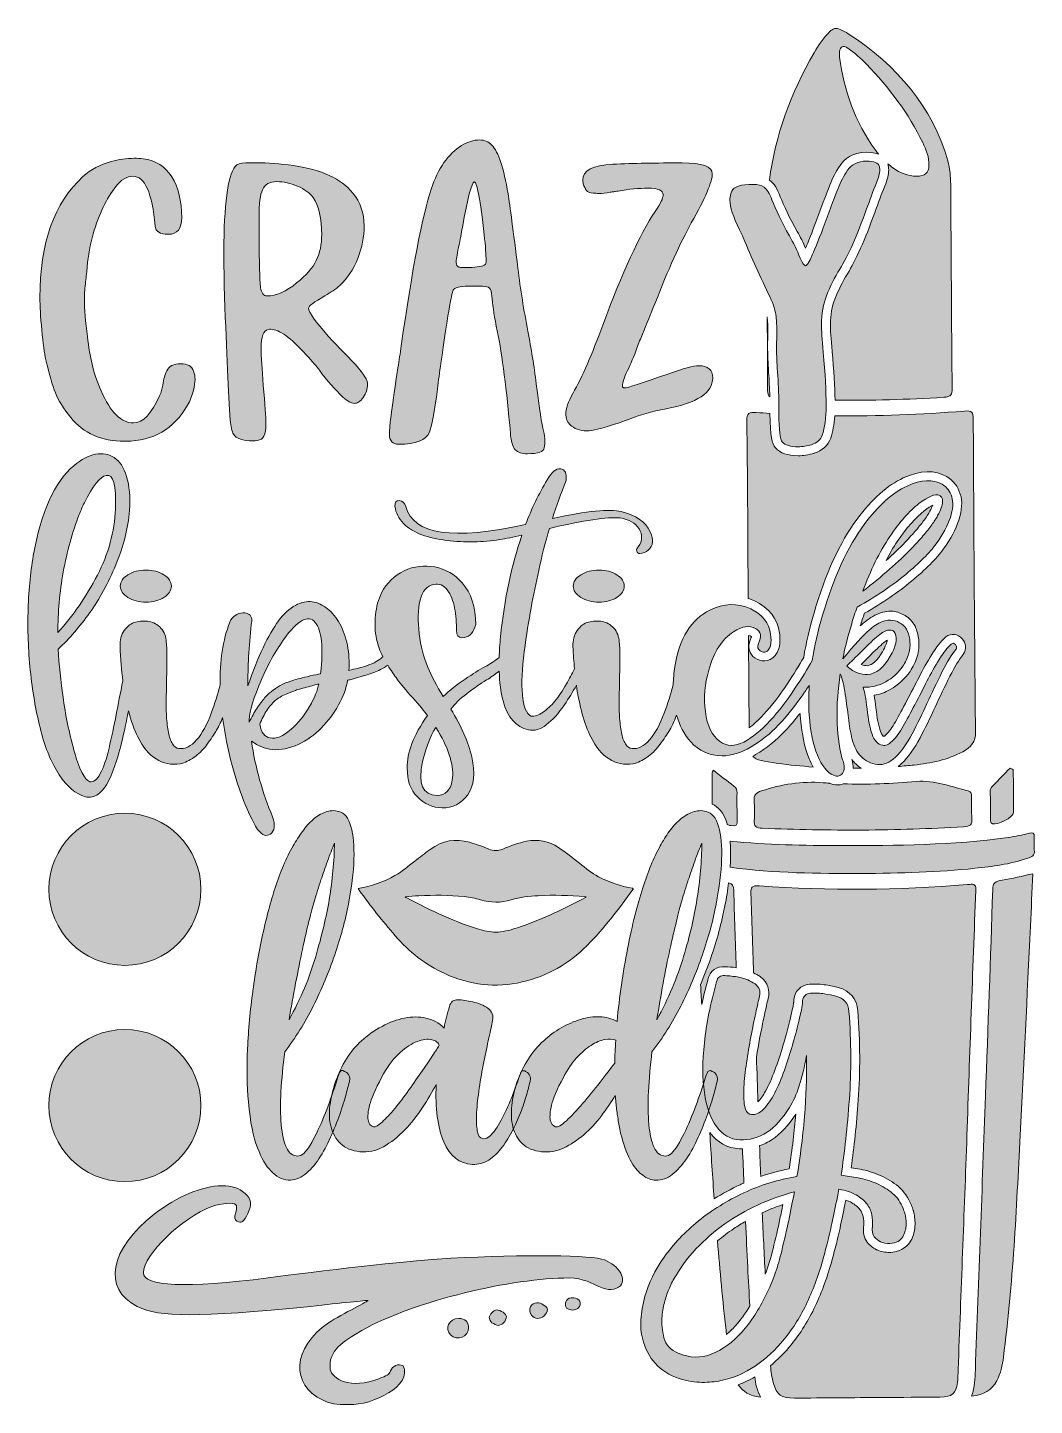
# Model space of a CAD drawing. Header units: inches. Extents: x 200 to 880, y -1005 to -74.
import ezdxf

# ---------------------------------------------------------------- set-up
doc = ezdxf.new("R2010")
doc.units = ezdxf.units.IN
doc.header["$MEASUREMENT"] = 0
doc.layers.add('Layer 1', color=7, linetype='Continuous')

# ---------------------------------------------------------------- blocks, each defined once
blk = doc.blocks.new('block 3')
at = {"layer": 'Layer 1', "true_color": 0xbe1e2f}
h = blk.add_hatch(color=242, dxfattribs=at)
h.dxf.hatch_style = 2
edge = h.paths.add_edge_path()
edge.add_spline(control_points=[(423.11, -656.2), (431.96, -654.55), (440.28, -651.85), (447.98, -647.47), (452.79, -644.74), (456.98, -641.12), (461.32, -637.72), (464.78, -635.01), (468.29, -632.39), (471.8, -629.75), (479.88, -623.67), (488.74, -622.3), (498.39, -624.96), (502.82, -626.18), (507.14, -627.7), (511.36, -629.49), (514.56, -630.86), (517.58, -630.85), (520.8, -629.51), (526.04, -627.33), (531.35, -625.37), (536.95, -624.27), (544.73, -622.75), (551.91, -624.04), (558.52, -628.5), (563.41, -631.81), (568.01, -635.51), (572.67, -639.13), (576.81, -642.35), (580.83, -645.76), (585.5, -648.2), (592.77, -652), (600.45, -654.66), (608.56, -656.05), (608.7, -656.07), (608.84, -656.12), (608.97, -656.15), (609.02, -656.51), (608.8, -656.7), (608.65, -656.92), (599.17, -670.16), (589.33, -683.13), (577.81, -694.68), (565.54, -706.98), (550.97, -715.37), (534.02, -719.33), (515.98, -723.53), (498.53, -721.4), (481.73, -713.71), (468.58, -707.69), (457.56, -698.91), (448.07, -688.06), (439.44, -678.2), (431.37, -667.91), (423.78, -657.24), (423.56, -656.93), (423.37, -656.6), (423.11, -656.2)], knot_values=[0, 0, 0, 0, 1, 1, 1, 2, 2, 2, 3, 3, 3, 4, 4, 4, 5, 5, 5, 6, 6, 6, 7, 7, 7, 8, 8, 8, 9, 9, 9, 10, 10, 10, 11, 11, 11, 12, 12, 12, 13, 13, 13, 14, 14, 14, 15, 15, 15, 16, 16, 16, 17, 17, 17, 18, 18, 18, 19, 19, 19, 19], degree=3, periodic=1)
edge = h.paths.add_edge_path()
edge.add_spline(control_points=[(454.9, -661.69), (455.22, -662.27), (455.62, -662.35), (455.95, -662.53), (464.08, -666.85), (472.33, -670.93), (480.75, -674.66), (489.31, -678.45), (497.96, -682.01), (507.07, -684.32), (511.11, -685.35), (515.17, -686.11), (519.39, -685.48), (524.14, -684.76), (528.73, -683.47), (533.25, -681.9), (548.37, -676.66), (562.7, -669.66), (576.83, -662.21), (576.99, -662.13), (577.21, -662.07), (577.13, -661.74), (576.89, -661.71), (576.63, -661.67), (576.37, -661.65), (565.87, -660.76), (555.35, -660.46), (544.82, -661.03), (538.6, -661.36), (532.42, -662), (526.44, -663.85), (519.5, -665.98), (512.59, -665.87), (505.67, -663.81), (502.12, -662.76), (498.5, -662.09), (494.82, -661.67), (484.64, -660.5), (474.43, -660.6), (464.21, -661.07), (461.15, -661.21), (458.1, -661.47), (454.9, -661.69)], knot_values=[0, 0, 0, 0, 1, 1, 1, 2, 2, 2, 3, 3, 3, 4, 4, 4, 5, 5, 5, 6, 6, 6, 7, 7, 7, 8, 8, 8, 9, 9, 9, 10, 10, 10, 11, 11, 11, 12, 12, 12, 13, 13, 13, 14, 14, 14, 14], degree=3, periodic=1)
at = {"layer": 'Layer 1', "lineweight": 0}
for points, knots in [([(423.11, -656.2), (431.96, -654.55), (440.28, -651.85), (447.98, -647.47), (452.79, -644.74), (456.98, -641.12), (461.32, -637.72), (464.78, -635.01), (468.29, -632.39), (471.8, -629.75), (479.88, -623.67), (488.74, -622.3), (498.39, -624.96), (502.82, -626.18), (507.14, -627.7), (511.36, -629.49), (514.56, -630.86), (517.58, -630.85), (520.8, -629.51), (526.04, -627.33), (531.35, -625.37), (536.95, -624.27), (544.73, -622.75), (551.91, -624.04), (558.52, -628.5), (563.41, -631.81), (568.01, -635.51), (572.67, -639.13), (576.81, -642.35), (580.83, -645.76), (585.5, -648.2), (592.77, -652), (600.45, -654.66), (608.56, -656.05), (608.7, -656.07), (608.84, -656.12), (608.97, -656.15), (609.02, -656.51), (608.8, -656.7), (608.65, -656.92), (599.17, -670.16), (589.33, -683.13), (577.81, -694.68), (565.54, -706.98), (550.97, -715.37), (534.02, -719.33), (515.98, -723.53), (498.53, -721.4), (481.73, -713.71), (468.58, -707.69), (457.56, -698.91), (448.07, -688.06), (439.44, -678.2), (431.37, -667.91), (423.78, -657.24), (423.56, -656.93), (423.37, -656.6), (423.11, -656.2)], [0, 0, 0, 0, 1, 1, 1, 2, 2, 2, 3, 3, 3, 4, 4, 4, 5, 5, 5, 6, 6, 6, 7, 7, 7, 8, 8, 8, 9, 9, 9, 10, 10, 10, 11, 11, 11, 12, 12, 12, 13, 13, 13, 14, 14, 14, 15, 15, 15, 16, 16, 16, 17, 17, 17, 18, 18, 18, 19, 19, 19, 19]), ([(454.9, -661.69), (455.22, -662.27), (455.62, -662.35), (455.95, -662.53), (464.08, -666.85), (472.33, -670.93), (480.75, -674.66), (489.31, -678.45), (497.96, -682.01), (507.07, -684.32), (511.11, -685.35), (515.17, -686.11), (519.39, -685.48), (524.14, -684.76), (528.73, -683.47), (533.25, -681.9), (548.37, -676.66), (562.7, -669.66), (576.83, -662.21), (576.99, -662.13), (577.21, -662.07), (577.13, -661.74), (576.89, -661.71), (576.63, -661.67), (576.37, -661.65), (565.87, -660.76), (555.35, -660.46), (544.82, -661.03), (538.6, -661.36), (532.42, -662), (526.44, -663.85), (519.5, -665.98), (512.59, -665.87), (505.67, -663.81), (502.12, -662.76), (498.5, -662.09), (494.82, -661.67), (484.64, -660.5), (474.43, -660.6), (464.21, -661.07), (461.15, -661.21), (458.1, -661.47), (454.9, -661.69)], [0, 0, 0, 0, 1, 1, 1, 2, 2, 2, 3, 3, 3, 4, 4, 4, 5, 5, 5, 6, 6, 6, 7, 7, 7, 8, 8, 8, 9, 9, 9, 10, 10, 10, 11, 11, 11, 12, 12, 12, 13, 13, 13, 14, 14, 14, 14])]:
    blk.add_open_spline(points, degree=3, knots=knots, dxfattribs=at)
blk = doc.blocks.new('block 5')
at = {"layer": 'Layer 1', "true_color": 0xffffff}
h = blk.add_hatch(color=7, dxfattribs=at)
h.dxf.hatch_style = 2
edge = h.paths.add_edge_path()
edge.add_spline(control_points=[(826.82, -491.39), (825.92, -490.36), (824.96, -490.23), (823.93, -491), (821.49, -493.31), (818.79, -496.79), (815.83, -501.41), (812.88, -506.04), (810.11, -510.93), (807.55, -516.06), (804.97, -521.21), (802.24, -526.51), (799.35, -531.97), (796.46, -537.43), (793.82, -542.28), (791.45, -546.53), (789.07, -550.77), (786.63, -554.11), (784.12, -556.55), (781.61, -558.99), (779.46, -559.96), (777.66, -559.44), (774.32, -558.8), (771.91, -556.29), (770.43, -551.92), (768.95, -547.55), (767.83, -541.87), (767.06, -534.86), (766.29, -527.86), (765.39, -522.94), (764.36, -520.11), (769.88, -520.37), (774.99, -519.18), (779.69, -516.55), (784.38, -513.91), (788.2, -510.41), (791.16, -506.04), (792.95, -503.47), (794.27, -500.71), (795.11, -497.75), (795.94, -494.79), (796.27, -492.06), (796.07, -489.55), (795.88, -487.05), (795.33, -484.7), (794.43, -482.52), (793.53, -480.33), (792.19, -478.63), (790.39, -477.41), (788.58, -476.19), (786.63, -475.38), (784.51, -475), (782.38, -474.61), (779.91, -474.97), (777.08, -476.06), (774.25, -477.15), (771.36, -478.98), (768.41, -481.55), (764.42, -485.02), (758.51, -491.52), (750.67, -501.03), (752.21, -492.93), (754.2, -485.02), (756.65, -477.31), (757.8, -473.46), (759.02, -469.73), (760.31, -466.13), (773.03, -458.93), (783.99, -451.54), (793.18, -443.96), (802.37, -436.38), (809.25, -429.47), (813.81, -423.23), (818.37, -417), (821.55, -411.09), (823.35, -405.5), (825.15, -399.91), (825.47, -395.25), (824.32, -391.52), (823.16, -387.79), (820.97, -384.96), (817.76, -383.04), (811.72, -379.44), (803.81, -379.86), (794.05, -384.29), (784.28, -388.72), (774.64, -397.37), (765.13, -410.22), (753.82, -425.52), (744.43, -445.95), (736.98, -471.53), (733.85, -482.27), (731.55, -492.43), (729.98, -502.06), (726.85, -507.66), (722.91, -514.07), (718.09, -521.37), (712.95, -529.14), (707.42, -536.28), (701.51, -542.77), (695.6, -549.26), (689.65, -554.07), (683.68, -557.23), (677.7, -560.37), (672.27, -560.21), (667.38, -556.74), (662.24, -552.89), (659.03, -546.2), (657.75, -536.69), (656.46, -527.18), (657.23, -517.87), (660.06, -508.74), (663.53, -496.27), (669.12, -487.6), (676.83, -482.71), (682.62, -478.85), (687.56, -478.15), (691.68, -480.59), (695.4, -482.65), (696.05, -485.99), (693.6, -490.62), (693.6, -490.62), (693.22, -492.16), (693.22, -492.16), (693.09, -494.22), (694.05, -495.56), (696.11, -496.21), (698.68, -496.98), (700.55, -495.63), (701.7, -492.16), (702.21, -489.59), (702.28, -487.02), (701.89, -484.45), (700.86, -476.73), (696.37, -471.02), (688.4, -467.29), (679.4, -463.17), (670.21, -463.43), (660.83, -468.06), (648.1, -474.36), (640.2, -487.08), (637.12, -506.23), (636.45, -510.46), (636.1, -514.6), (636.02, -518.68), (634.3, -525.01), (632.3, -531.33), (629.98, -537.66), (627.15, -545.37), (623.84, -551.41), (620.05, -555.78), (616.26, -560.15), (612.31, -562.08), (608.2, -561.56), (606.4, -561.43), (604.89, -560.37), (603.67, -558.38), (602.45, -556.39), (601.55, -553.82), (600.97, -550.67), (600.39, -547.52), (599.97, -543.89), (599.71, -539.78), (599.46, -535.67), (599.39, -531.36), (599.52, -526.86), (599.65, -522.36), (599.74, -517.83), (599.81, -513.27), (599.87, -508.71), (599.94, -504.43), (600, -500.45), (600.07, -496.47), (599.91, -492.87), (599.52, -489.65), (599.39, -485.93), (598.2, -482.81), (595.95, -480.3), (593.71, -477.8), (591.04, -476.29), (587.96, -475.77), (584.87, -475.26), (581.82, -475.38), (578.8, -476.16), (575.78, -476.93), (573.24, -478.79), (571.18, -481.75), (569.12, -484.7), (568.16, -488.37), (568.29, -492.74), (568.52, -498.03), (568.86, -503.07), (569.31, -507.86), (567.65, -511.17), (565.88, -514.53), (563.86, -517.99), (561.16, -522.62), (558.56, -526.48), (556.05, -529.56), (553.54, -532.64), (550.87, -535.15), (548.05, -537.08), (545.22, -539.01), (542.52, -539.91), (539.95, -539.78), (536.74, -537.98), (534.78, -533.13), (534.07, -525.22), (533.36, -517.32), (533.78, -507.68), (535.32, -496.3), (536.87, -484.93), (538.41, -475.03), (539.95, -466.61), (541.49, -458.2), (543.23, -449.74), (545.16, -441.26), (547.08, -432.01), (549.53, -422.56), (552.48, -412.92), (575.49, -407.39), (591.36, -405.02), (600.1, -405.79), (606.14, -406.82), (610.42, -409.29), (612.92, -413.21), (615.43, -417.13), (615.27, -421.15), (612.44, -425.26), (611.41, -426.16), (611.06, -427.16), (611.38, -428.25), (611.7, -429.34), (612.38, -429.89), (613.41, -429.89), (615.72, -429.63), (617.65, -428.86), (619.19, -427.57), (622.53, -424.62), (622.98, -420.5), (620.54, -415.23), (617.2, -408.42), (610.64, -403.86), (600.87, -401.54), (593.29, -399.49), (577.8, -401.03), (554.41, -406.17), (557.11, -397.82), (560.2, -389.27), (563.67, -380.53), (564.18, -375.78), (562.96, -373.14), (560, -372.63), (556.79, -372.37), (553.7, -374.88), (550.75, -380.14), (545.22, -389.4), (540.4, -399.42), (536.29, -410.22), (487.32, -421.15), (460.33, -417.1), (455.32, -398.07), (454.42, -395.63), (452.94, -394.28), (450.88, -394.03), (448.83, -394.03), (447.86, -395.31), (447.99, -397.88), (448.5, -402.38), (450.4, -406.27), (453.68, -409.55), (456.95, -412.82), (461.1, -415.36), (466.11, -417.16), (471.12, -418.96), (476.72, -420.25), (482.88, -421.02), (489.05, -421.79), (495.16, -422.11), (501.2, -421.98), (507.24, -421.85), (513.09, -421.34), (518.74, -420.44), (522.99, -419.8), (528, -418.77), (533.78, -417.35), (526.71, -437.66), (521.89, -460.61), (519.32, -486.18), (518.82, -491.04), (518.53, -495.63), (518.39, -500.01), (515.37, -502.43), (512.15, -504.59), (508.72, -506.43), (505.12, -508.35), (500.65, -511.12), (495.32, -514.71), (489.98, -518.31), (485.07, -522.23), (480.57, -526.48), (476.2, -519.41), (472.67, -512.66), (469.97, -506.23), (467.27, -499.81), (465.4, -492.42), (464.38, -484.06), (463.22, -475.19), (463.41, -467.64), (464.95, -461.41), (466.5, -455.17), (469.58, -451.61), (474.21, -450.71), (477.81, -449.94), (480.83, -451.19), (483.27, -454.47), (485.71, -457.74), (487.38, -461.83), (488.28, -466.71), (489.18, -471.59), (489.63, -476.8), (489.63, -482.33), (489.63, -482.97), (489.7, -483.55), (489.83, -484.06), (490.47, -486.37), (492.2, -487.21), (495.03, -486.57), (498.76, -485.8), (501.26, -482.9), (502.55, -477.89), (502.55, -465.94), (499.46, -456.49), (493.3, -449.55), (488.28, -443.9), (482.18, -440.36), (474.98, -438.95), (467.78, -437.53), (460.84, -438.4), (454.16, -441.55), (447.47, -444.7), (442.4, -449.68), (438.93, -456.49), (436.74, -460.86), (435.39, -465.81), (434.88, -471.34), (434.23, -477.12), (434.46, -482.61), (435.55, -487.82), (436.41, -491.91), (437.82, -495.83), (439.75, -499.6), (439.02, -500.29), (438.29, -500.89), (437.58, -501.41), (436.16, -502.44), (434.4, -503.41), (432.28, -504.3), (430.15, -505.2), (428.42, -505.85), (427.07, -506.23), (425.72, -506.62), (423.89, -507.1), (421.58, -507.68), (419.26, -508.26), (417.65, -508.68), (416.76, -508.93), (417.27, -503.02), (416.95, -497.3), (415.79, -491.77), (414.63, -486.25), (412.93, -481.43), (410.68, -477.31), (408.43, -473.2), (405.67, -469.83), (402.39, -467.19), (399.11, -464.56), (395.68, -462.98), (392.08, -462.47), (388.48, -461.96), (384.69, -462.76), (380.7, -464.88), (376.72, -467), (372.93, -470.5), (369.33, -475.38), (362.26, -484.9), (355.32, -499.55), (348.51, -519.34), (348.51, -506.75), (349.28, -492.87), (350.82, -477.7), (351.21, -476.42), (351.33, -475.26), (351.21, -474.23), (350.69, -471.27), (348.7, -469.86), (345.23, -469.99), (341.25, -470.12), (338.29, -472.17), (336.36, -476.16), (331.62, -488.44), (329.47, -502.66), (329.85, -518.74), (328.14, -525.05), (326.14, -531.35), (323.83, -537.66), (321, -545.37), (317.69, -551.41), (313.9, -555.78), (310.11, -560.15), (306.16, -562.08), (302.04, -561.56), (300.24, -561.43), (298.73, -560.37), (297.51, -558.38), (296.29, -556.39), (295.39, -553.82), (294.81, -550.67), (294.24, -547.52), (293.82, -543.89), (293.56, -539.78), (293.3, -535.67), (293.24, -531.36), (293.37, -526.86), (293.49, -522.36), (293.59, -517.83), (293.66, -513.27), (293.72, -508.71), (293.78, -504.43), (293.85, -500.45), (293.91, -496.47), (293.75, -492.87), (293.37, -489.65), (293.24, -485.93), (292.05, -482.81), (289.8, -480.3), (287.55, -477.8), (284.89, -476.29), (281.8, -475.77), (278.72, -475.26), (275.66, -475.38), (272.64, -476.16), (269.62, -476.93), (267.08, -478.79), (265.03, -481.75), (262.97, -484.7), (262.01, -488.37), (262.14, -492.74), (262.49, -501.05), (263.13, -508.74), (264.03, -515.81), (262.38, -524.02), (260.87, -531.67), (259.53, -538.72), (258.06, -546.49), (256.45, -554.04), (254.71, -561.37), (252.98, -568.7), (251.02, -574.41), (248.83, -578.53), (246.65, -582.64), (244.27, -584.51), (241.7, -584.12), (238.23, -582.58), (234.86, -576.12), (231.58, -564.74), (228.3, -553.37), (225.73, -541.32), (223.87, -528.6), (222, -515.87), (220.81, -504.5), (220.3, -494.47), (227.88, -487.4), (234.98, -479.24), (241.6, -469.99), (248.22, -460.73), (254.14, -449.87), (259.34, -437.4), (264.55, -424.94), (267.6, -412.73), (268.5, -400.77), (269.14, -391.65), (268.5, -384), (266.57, -377.83), (264.64, -371.66), (261.88, -367.39), (258.28, -365.01), (254.68, -362.63), (250.47, -361.9), (245.65, -362.79), (240.83, -363.69), (235.92, -366.26), (230.9, -370.5), (217.92, -381.43), (208.8, -401.74), (203.53, -431.43), (201.47, -443.12), (200.28, -455.95), (199.96, -469.89), (199.64, -483.84), (200.25, -497.69), (201.79, -511.44), (203.33, -525.19), (205.62, -537.95), (208.64, -549.71), (211.65, -561.47), (215.8, -571.36), (221.07, -579.4), (226.34, -587.43), (232.25, -592.34), (238.81, -594.15), (241.89, -594.92), (244.78, -594.34), (247.48, -592.41), (250.18, -590.48), (252.56, -587.37), (254.62, -583.06), (256.67, -578.75), (258.54, -573.93), (260.21, -568.6), (261.88, -563.27), (263.45, -557.16), (264.93, -550.28), (265.99, -545.36), (266.94, -540.68), (267.83, -536.11), (269.57, -542.85), (271.69, -548.74), (274.19, -553.76), (281.06, -567.57), (290.6, -573.64), (302.82, -571.97), (306.03, -571.07), (309.14, -569.59), (312.17, -567.54), (315.19, -565.48), (317.88, -562.88), (320.26, -559.73), (322.64, -556.58), (324.82, -553.4), (326.82, -550.19), (328.5, -547.48), (330.06, -544.29), (331.51, -540.67), (332.87, -551.47), (335, -562.26), (337.9, -573.03), (342.53, -590.19), (348.25, -604.62), (355.06, -616.32), (355.06, -616.32), (355.45, -616.7), (355.45, -616.7), (358.4, -620.3), (361.16, -621.2), (363.74, -619.4), (366.69, -617.34), (367.21, -613.42), (365.28, -607.64), (358.34, -591.57), (353.58, -574.54), (351.01, -556.55), (355.51, -559.89), (360.2, -561.82), (365.09, -562.33), (370.87, -562.72), (376.72, -561.53), (382.63, -558.77), (388.54, -556), (393.75, -552.31), (398.25, -547.68), (402.74, -543.06), (406.6, -537.88), (409.82, -532.16), (413.03, -526.44), (415.08, -520.88), (415.99, -515.49), (416.5, -515.36), (417.27, -515.17), (418.3, -514.91), (421.51, -514.01), (424.05, -513.3), (425.91, -512.79), (427.78, -512.27), (430.35, -511.41), (433.63, -510.18), (436.9, -508.96), (439.57, -507.68), (441.63, -506.33), (442.11, -506.01), (442.58, -505.67), (443.06, -505.31), (445.29, -508.88), (447.42, -512.03), (449.43, -514.71), (451.94, -518.06), (455.44, -522.27), (459.94, -527.34), (464.44, -532.42), (467.78, -536.44), (469.97, -539.39), (460.45, -552.63), (455.89, -564.46), (456.28, -574.87), (456.15, -583.09), (458.43, -589.58), (463.12, -594.34), (467.81, -599.09), (473.31, -601.53), (479.61, -601.66), (486.93, -601.79), (492.78, -598.84), (497.15, -592.8), (501.52, -586.75), (502.42, -578.21), (499.85, -567.16), (497.54, -557.38), (492.84, -546.65), (485.78, -534.96), (488.22, -531.62), (491.78, -528.15), (496.48, -524.55), (501.17, -520.95), (505.63, -517.87), (509.88, -515.29), (512.68, -513.59), (515.53, -511.59), (518.39, -509.36), (518.65, -516.84), (519.53, -523.53), (521.06, -529.37), (524.01, -540.68), (529.73, -547.23), (538.22, -549.03), (542.07, -549.8), (546.09, -548.65), (550.27, -545.56), (554.44, -542.48), (558.52, -537.98), (562.51, -532.07), (565.43, -527.72), (568.13, -523.31), (570.6, -518.83), (572.66, -533.18), (575.9, -544.84), (580.34, -553.76), (587.21, -567.57), (596.76, -573.64), (608.97, -571.97), (612.18, -571.07), (615.3, -569.59), (618.32, -567.54), (621.34, -565.48), (624.04, -562.88), (626.42, -559.73), (628.79, -556.58), (630.98, -553.4), (632.97, -550.19), (634.89, -547.09), (636.67, -543.37), (638.29, -539.07), (640.18, -546.04), (643.38, -552.07), (647.91, -557.13), (653.44, -563.3), (660.51, -566.45), (669.12, -566.58), (675.29, -566.58), (681.81, -564.55), (688.69, -560.5), (695.56, -556.45), (701.77, -551.47), (707.29, -545.56), (712.82, -539.65), (718.06, -533.19), (723.01, -526.19), (724.81, -523.63), (726.45, -521.2), (728.01, -518.82), (727.52, -525.81), (727.46, -532.5), (727.92, -538.81), (728.69, -550), (730.55, -559.12), (733.51, -566.19), (736.47, -573.26), (740.07, -577.76), (744.31, -579.69), (747.39, -580.84), (749.58, -580.13), (750.86, -577.57), (752.15, -574.99), (751.83, -571.78), (749.9, -567.93), (746.04, -551.47), (745.72, -532.58), (748.93, -511.24), (750.35, -514.71), (751.47, -519.31), (752.31, -525.03), (753.14, -530.75), (753.85, -536.05), (754.43, -540.93), (755.01, -545.82), (755.88, -550.64), (757.03, -555.39), (758.19, -560.15), (760.18, -564.04), (763.01, -567.06), (765.83, -570.08), (769.56, -571.85), (774.19, -572.36), (778.17, -572.87), (782.19, -571.2), (786.24, -567.35), (790.29, -563.49), (794.05, -558.25), (797.52, -551.64), (800.99, -545.01), (804.33, -538.21), (807.55, -531.2), (810.76, -524.19), (814.13, -517.16), (817.67, -510.09), (821.2, -503.02), (824.38, -497.81), (827.21, -494.47), (827.85, -493.44), (827.72, -492.42), (826.82, -491.39)], knot_values=[0, 0, 0, 0, 1, 1, 1, 2, 2, 2, 3, 3, 3, 4, 4, 4, 5, 5, 5, 6, 6, 6, 7, 7, 7, 8, 8, 8, 9, 9, 9, 10, 10, 10, 11, 11, 11, 12, 12, 12, 13, 13, 13, 14, 14, 14, 15, 15, 15, 16, 16, 16, 17, 17, 17, 18, 18, 18, 19, 19, 19, 20, 20, 20, 21, 21, 21, 22, 22, 22, 23, 23, 23, 24, 24, 24, 25, 25, 25, 26, 26, 26, 27, 27, 27, 28, 28, 28, 29, 29, 29, 30, 30, 30, 31, 31, 31, 32, 32, 32, 33, 33, 33, 34, 34, 34, 35, 35, 35, 36, 36, 36, 37, 37, 37, 38, 38, 38, 39, 39, 39, 40, 40, 40, 41, 41, 41, 42, 42, 42, 43, 43, 43, 44, 44, 44, 45, 45, 45, 46, 46, 46, 47, 47, 47, 48, 48, 48, 49, 49, 49, 50, 50, 50, 51, 51, 51, 52, 52, 52, 53, 53, 53, 54, 54, 54, 55, 55, 55, 56, 56, 56, 57, 57, 57, 58, 58, 58, 59, 59, 59, 60, 60, 60, 61, 61, 61, 62, 62, 62, 63, 63, 63, 64, 64, 64, 65, 65, 65, 66, 66, 66, 67, 67, 67, 68, 68, 68, 69, 69, 69, 70, 70, 70, 71, 71, 71, 72, 72, 72, 73, 73, 73, 74, 74, 74, 75, 75, 75, 76, 76, 76, 77, 77, 77, 78, 78, 78, 79, 79, 79, 80, 80, 80, 81, 81, 81, 82, 82, 82, 83, 83, 83, 84, 84, 84, 85, 85, 85, 86, 86, 86, 87, 87, 87, 88, 88, 88, 89, 89, 89, 90, 90, 90, 91, 91, 91, 92, 92, 92, 93, 93, 93, 94, 94, 94, 95, 95, 95, 96, 96, 96, 97, 97, 97, 98, 98, 98, 99, 99, 99, 100, 100, 100, 101, 101, 101, 102, 102, 102, 103, 103, 103, 104, 104, 104, 105, 105, 105, 106, 106, 106, 107, 107, 107, 108, 108, 108, 109, 109, 109, 110, 110, 110, 111, 111, 111, 112, 112, 112, 113, 113, 113, 114, 114, 114, 115, 115, 115, 116, 116, 116, 117, 117, 117, 118, 118, 118, 119, 119, 119, 120, 120, 120, 121, 121, 121, 122, 122, 122, 123, 123, 123, 124, 124, 124, 125, 125, 125, 126, 126, 126, 127, 127, 127, 128, 128, 128, 129, 129, 129, 130, 130, 130, 131, 131, 131, 132, 132, 132, 133, 133, 133, 134, 134, 134, 135, 135, 135, 136, 136, 136, 137, 137, 137, 138, 138, 138, 139, 139, 139, 140, 140, 140, 141, 141, 141, 142, 142, 142, 143, 143, 143, 144, 144, 144, 145, 145, 145, 146, 146, 146, 147, 147, 147, 148, 148, 148, 149, 149, 149, 150, 150, 150, 151, 151, 151, 152, 152, 152, 153, 153, 153, 154, 154, 154, 155, 155, 155, 156, 156, 156, 157, 157, 157, 158, 158, 158, 159, 159, 159, 160, 160, 160, 161, 161, 161, 162, 162, 162, 163, 163, 163, 164, 164, 164, 165, 165, 165, 166, 166, 166, 167, 167, 167, 168, 168, 168, 169, 169, 169, 170, 170, 170, 171, 171, 171, 172, 172, 172, 173, 173, 173, 174, 174, 174, 175, 175, 175, 176, 176, 176, 177, 177, 177, 178, 178, 178, 179, 179, 179, 180, 180, 180, 181, 181, 181, 182, 182, 182, 183, 183, 183, 184, 184, 184, 185, 185, 185, 186, 186, 186, 187, 187, 187, 188, 188, 188, 189, 189, 189, 190, 190, 190, 191, 191, 191, 192, 192, 192, 193, 193, 193, 194, 194, 194, 195, 195, 195, 196, 196, 196, 197, 197, 197, 198, 198, 198, 199, 199, 199, 200, 200, 200, 201, 201, 201, 202, 202, 202, 203, 203, 203, 204, 204, 204, 205, 205, 205, 206, 206, 206, 207, 207, 207, 208, 208, 208, 209, 209, 209, 210, 210, 210, 211, 211, 211, 212, 212, 212, 213, 213, 213, 214, 214, 214, 215, 215, 215, 216, 216, 216, 217, 217, 217, 218, 218, 218, 219, 219, 219, 220, 220, 220, 221, 221, 221, 222, 222, 222, 223, 223, 223, 224, 224, 224, 225, 225, 225, 226, 226, 226, 227, 227, 227, 228, 228, 228, 229, 229, 229, 230, 230, 230, 231, 231, 231, 232, 232, 232, 233, 233, 233, 234, 234, 234, 235, 235, 235, 236, 236, 236, 237, 237, 237, 238, 238, 238, 239, 239, 239, 240, 240, 240, 241, 241, 241, 242, 242, 242, 243, 243, 243, 243], degree=3, periodic=1)
edge = h.paths.add_edge_path()
edge.add_spline(control_points=[(782.48, -418.32), (789.16, -408.42), (795.69, -401.03), (802.05, -396.15), (808.41, -391.26), (813.07, -389.4), (816.03, -390.56), (816.8, -390.94), (817.34, -391.49), (817.67, -392.19), (817.99, -392.9), (818.12, -393.83), (818.05, -394.99), (817.99, -396.15), (817.7, -397.5), (817.18, -399.04), (816.67, -400.58), (815.86, -402.32), (814.77, -404.24), (813.68, -406.17), (812.33, -408.26), (810.73, -410.51), (809.12, -412.76), (807.16, -415.23), (804.84, -417.93), (802.53, -420.63), (799.96, -423.46), (797.13, -426.42), (788.27, -435.54), (777.28, -445.18), (764.17, -455.33), (769.3, -441.33), (775.41, -428.99), (782.48, -418.32)], knot_values=[0, 0, 0, 0, 1, 1, 1, 2, 2, 2, 3, 3, 3, 4, 4, 4, 5, 5, 5, 6, 6, 6, 7, 7, 7, 8, 8, 8, 9, 9, 9, 10, 10, 10, 11, 11, 11, 11], degree=3, periodic=1)
edge = h.paths.add_edge_path()
edge.add_spline(control_points=[(223.77, -442.42), (226.34, -428.28), (229.94, -415.3), (234.57, -403.47), (235.59, -400.9), (236.75, -398.27), (238.04, -395.57), (243.69, -384.13), (248.64, -377.96), (252.88, -377.06), (257.64, -376.03), (259.69, -383.61), (259.05, -399.81), (258.41, -415.11), (254.33, -430.01), (246.81, -444.54), (239.29, -459.06), (230.39, -471.98), (220.11, -483.29), (220.11, -469.67), (221.33, -456.04), (223.77, -442.42)], knot_values=[0, 0, 0, 0, 1, 1, 1, 2, 2, 2, 3, 3, 3, 4, 4, 4, 5, 5, 5, 6, 6, 6, 7, 7, 7, 7], degree=3, periodic=1)
edge = h.paths.add_edge_path()
edge.add_spline(control_points=[(390.25, -533.22), (386.84, -539.14), (382.6, -544.34), (377.52, -548.84), (372.44, -553.34), (367.79, -555.2), (363.55, -554.43), (359.95, -553.91), (357.63, -550.83), (356.61, -545.18), (358.02, -541.58), (359.62, -538.46), (361.42, -535.83), (363.22, -533.19), (364.96, -531.1), (366.63, -529.56), (368.3, -528.02), (370.52, -526.6), (373.28, -525.32), (376.04, -524.04), (378.29, -523.1), (380.03, -522.52), (381.76, -521.94), (384.49, -521.17), (388.22, -520.21), (391.95, -519.25), (394.71, -518.44), (396.51, -517.8), (395.74, -522.17), (393.65, -527.31), (390.25, -533.22)], knot_values=[0, 0, 0, 0, 1, 1, 1, 2, 2, 2, 3, 3, 3, 4, 4, 4, 5, 5, 5, 6, 6, 6, 7, 7, 7, 8, 8, 8, 9, 9, 9, 10, 10, 10, 10], degree=3, periodic=1)
edge = h.paths.add_edge_path()
edge.add_spline(control_points=[(397.67, -511.05), (395.87, -511.44), (393.56, -511.95), (390.73, -512.59), (387.9, -513.24), (385.62, -513.78), (383.88, -514.23), (382.15, -514.69), (380.03, -515.29), (377.52, -516.06), (375.02, -516.84), (372.93, -517.67), (371.26, -518.57), (369.58, -519.47), (367.69, -520.69), (365.57, -522.23), (363.45, -523.78), (361.55, -525.51), (359.88, -527.44), (358.21, -529.37), (356.48, -531.71), (354.68, -534.48), (352.87, -537.24), (351.14, -540.36), (349.47, -543.83), (349.09, -539.2), (351.24, -531.04), (355.93, -519.34), (360.62, -507.65), (366.11, -497.36), (372.41, -488.49), (372.54, -488.37), (372.61, -488.24), (372.61, -488.11), (382.25, -474.74), (389.38, -470.82), (394.01, -476.35), (398.5, -481.75), (399.72, -493.31), (397.67, -511.05)], knot_values=[0, 0, 0, 0, 1, 1, 1, 2, 2, 2, 3, 3, 3, 4, 4, 4, 5, 5, 5, 6, 6, 6, 7, 7, 7, 8, 8, 8, 9, 9, 9, 10, 10, 10, 11, 11, 11, 12, 12, 12, 13, 13, 13, 13], degree=3, periodic=1)
edge = h.paths.add_edge_path()
edge.add_spline(control_points=[(486.93, -581.23), (486.42, -585.47), (485.23, -588.55), (483.37, -590.48), (481.5, -592.41), (479.22, -593.37), (476.52, -593.37), (466.62, -593.25), (463.35, -585.6), (466.69, -570.43), (468.62, -561.82), (471.57, -554.11), (475.56, -547.3), (479.8, -554.11), (482.75, -560.08), (484.43, -565.23), (486.61, -571.65), (487.45, -576.99), (486.93, -581.23)], knot_values=[0, 0, 0, 0, 1, 1, 1, 2, 2, 2, 3, 3, 3, 4, 4, 4, 5, 5, 5, 6, 6, 6, 6], degree=3, periodic=1)
edge = h.paths.add_edge_path()
edge.add_spline(control_points=[(760.02, -510.18), (757.26, -509.09), (755.04, -507.58), (753.37, -505.65), (755.81, -503.47), (759.25, -500.13), (763.68, -495.63), (768.12, -491.13), (771.75, -487.72), (774.58, -485.41), (777.4, -483.1), (779.78, -481.81), (781.71, -481.55), (783.89, -481.3), (785.37, -482.07), (786.14, -483.87), (787.69, -487.6), (786.53, -492.74), (782.67, -499.29), (778.3, -507), (773.23, -511.12), (767.44, -511.63), (765.26, -511.76), (762.78, -511.28), (760.02, -510.18)], knot_values=[0, 0, 0, 0, 1, 1, 1, 2, 2, 2, 3, 3, 3, 4, 4, 4, 5, 5, 5, 6, 6, 6, 7, 7, 7, 8, 8, 8, 8], degree=3, periodic=1)
h = blk.add_hatch(color=7, dxfattribs=at)
h.dxf.hatch_style = 2
edge = h.paths.add_edge_path()
edge.add_spline(control_points=[(262.33, -451.86), (262.33, -454.82), (264.03, -457.36), (267.44, -459.48), (270.84, -461.6), (274.92, -462.66), (279.68, -462.66), (284.43, -462.66), (288.48, -461.6), (291.83, -459.48), (295.17, -457.36), (296.84, -454.82), (296.84, -451.86), (296.84, -448.91), (295.17, -446.37), (291.83, -444.25), (288.48, -442.13), (284.43, -441.07), (279.68, -441.07), (274.92, -441.07), (270.84, -442.13), (267.44, -444.25), (264.03, -446.37), (262.33, -448.91), (262.33, -451.86)], knot_values=[0, 0, 0, 0, 1, 1, 1, 2, 2, 2, 3, 3, 3, 4, 4, 4, 5, 5, 5, 6, 6, 6, 7, 7, 7, 8, 8, 8, 8], degree=3, periodic=1)
h = blk.add_hatch(color=7, dxfattribs=at)
h.dxf.hatch_style = 2
edge = h.paths.add_edge_path()
edge.add_spline(control_points=[(585.83, -441.07), (581.08, -441.07), (576.99, -442.13), (573.59, -444.25), (570.18, -446.37), (568.48, -448.91), (568.48, -451.86), (568.48, -454.82), (570.18, -457.36), (573.59, -459.48), (576.99, -461.6), (581.08, -462.66), (585.83, -462.66), (590.59, -462.66), (594.64, -461.6), (597.98, -459.48), (601.32, -457.36), (602.99, -454.82), (602.99, -451.86), (602.99, -448.91), (601.32, -446.37), (597.98, -444.25), (594.64, -442.13), (590.59, -441.07), (585.83, -441.07)], knot_values=[0, 0, 0, 0, 1, 1, 1, 2, 2, 2, 3, 3, 3, 4, 4, 4, 5, 5, 5, 6, 6, 6, 7, 7, 7, 8, 8, 8, 8], degree=3, periodic=1)
at = {"layer": 'Layer 1', "lineweight": 0}
for points, knots in [([(826.82, -491.39), (825.92, -490.36), (824.96, -490.23), (823.93, -491), (821.49, -493.31), (818.79, -496.79), (815.83, -501.41), (812.88, -506.04), (810.11, -510.93), (807.55, -516.06), (804.97, -521.21), (802.24, -526.51), (799.35, -531.97), (796.46, -537.43), (793.82, -542.28), (791.45, -546.53), (789.07, -550.77), (786.63, -554.11), (784.12, -556.55), (781.61, -558.99), (779.46, -559.96), (777.66, -559.44), (774.32, -558.8), (771.91, -556.29), (770.43, -551.92), (768.95, -547.55), (767.83, -541.87), (767.06, -534.86), (766.29, -527.86), (765.39, -522.94), (764.36, -520.11), (769.88, -520.37), (774.99, -519.18), (779.69, -516.55), (784.38, -513.91), (788.2, -510.41), (791.16, -506.04), (792.95, -503.47), (794.27, -500.71), (795.11, -497.75), (795.94, -494.79), (796.27, -492.06), (796.07, -489.55), (795.88, -487.05), (795.33, -484.7), (794.43, -482.52), (793.53, -480.33), (792.19, -478.63), (790.39, -477.41), (788.58, -476.19), (786.63, -475.38), (784.51, -475), (782.38, -474.61), (779.91, -474.97), (777.08, -476.06), (774.25, -477.15), (771.36, -478.98), (768.41, -481.55), (764.42, -485.02), (758.51, -491.52), (750.67, -501.03), (752.21, -492.93), (754.2, -485.02), (756.65, -477.31), (757.8, -473.46), (759.02, -469.73), (760.31, -466.13), (773.03, -458.93), (783.99, -451.54), (793.18, -443.96), (802.37, -436.38), (809.25, -429.47), (813.81, -423.23), (818.37, -417), (821.55, -411.09), (823.35, -405.5), (825.15, -399.91), (825.47, -395.25), (824.32, -391.52), (823.16, -387.79), (820.97, -384.96), (817.76, -383.04), (811.72, -379.44), (803.81, -379.86), (794.05, -384.29), (784.28, -388.72), (774.64, -397.37), (765.13, -410.22), (753.82, -425.52), (744.43, -445.95), (736.98, -471.53), (733.85, -482.27), (731.55, -492.43), (729.98, -502.06), (726.85, -507.66), (722.91, -514.07), (718.09, -521.37), (712.95, -529.14), (707.42, -536.28), (701.51, -542.77), (695.6, -549.26), (689.65, -554.07), (683.68, -557.23), (677.7, -560.37), (672.27, -560.21), (667.38, -556.74), (662.24, -552.89), (659.03, -546.2), (657.75, -536.69), (656.46, -527.18), (657.23, -517.87), (660.06, -508.74), (663.53, -496.27), (669.12, -487.6), (676.83, -482.71), (682.62, -478.85), (687.56, -478.15), (691.68, -480.59), (695.4, -482.65), (696.05, -485.99), (693.6, -490.62), (693.6, -490.62), (693.22, -492.16), (693.22, -492.16), (693.09, -494.22), (694.05, -495.56), (696.11, -496.21), (698.68, -496.98), (700.55, -495.63), (701.7, -492.16), (702.21, -489.59), (702.28, -487.02), (701.89, -484.45), (700.86, -476.73), (696.37, -471.02), (688.4, -467.29), (679.4, -463.17), (670.21, -463.43), (660.83, -468.06), (648.1, -474.36), (640.2, -487.08), (637.12, -506.23), (636.45, -510.46), (636.1, -514.6), (636.02, -518.68), (634.3, -525.01), (632.3, -531.33), (629.98, -537.66), (627.15, -545.37), (623.84, -551.41), (620.05, -555.78), (616.26, -560.15), (612.31, -562.08), (608.2, -561.56), (606.4, -561.43), (604.89, -560.37), (603.67, -558.38), (602.45, -556.39), (601.55, -553.82), (600.97, -550.67), (600.39, -547.52), (599.97, -543.89), (599.71, -539.78), (599.46, -535.67), (599.39, -531.36), (599.52, -526.86), (599.65, -522.36), (599.74, -517.83), (599.81, -513.27), (599.87, -508.71), (599.94, -504.43), (600, -500.45), (600.07, -496.47), (599.91, -492.87), (599.52, -489.65), (599.39, -485.93), (598.2, -482.81), (595.95, -480.3), (593.71, -477.8), (591.04, -476.29), (587.96, -475.77), (584.87, -475.26), (581.82, -475.38), (578.8, -476.16), (575.78, -476.93), (573.24, -478.79), (571.18, -481.75), (569.12, -484.7), (568.16, -488.37), (568.29, -492.74), (568.52, -498.03), (568.86, -503.07), (569.31, -507.86), (567.65, -511.17), (565.88, -514.53), (563.86, -517.99), (561.16, -522.62), (558.56, -526.48), (556.05, -529.56), (553.54, -532.64), (550.87, -535.15), (548.05, -537.08), (545.22, -539.01), (542.52, -539.91), (539.95, -539.78), (536.74, -537.98), (534.78, -533.13), (534.07, -525.22), (533.36, -517.32), (533.78, -507.68), (535.32, -496.3), (536.87, -484.93), (538.41, -475.03), (539.95, -466.61), (541.49, -458.2), (543.23, -449.74), (545.16, -441.26), (547.08, -432.01), (549.53, -422.56), (552.48, -412.92), (575.49, -407.39), (591.36, -405.02), (600.1, -405.79), (606.14, -406.82), (610.42, -409.29), (612.92, -413.21), (615.43, -417.13), (615.27, -421.15), (612.44, -425.26), (611.41, -426.16), (611.06, -427.16), (611.38, -428.25), (611.7, -429.34), (612.38, -429.89), (613.41, -429.89), (615.72, -429.63), (617.65, -428.86), (619.19, -427.57), (622.53, -424.62), (622.98, -420.5), (620.54, -415.23), (617.2, -408.42), (610.64, -403.86), (600.87, -401.54), (593.29, -399.49), (577.8, -401.03), (554.41, -406.17), (557.11, -397.82), (560.2, -389.27), (563.67, -380.53), (564.18, -375.78), (562.96, -373.14), (560, -372.63), (556.79, -372.37), (553.7, -374.88), (550.75, -380.14), (545.22, -389.4), (540.4, -399.42), (536.29, -410.22), (487.32, -421.15), (460.33, -417.1), (455.32, -398.07), (454.42, -395.63), (452.94, -394.28), (450.88, -394.03), (448.83, -394.03), (447.86, -395.31), (447.99, -397.88), (448.5, -402.38), (450.4, -406.27), (453.68, -409.55), (456.95, -412.82), (461.1, -415.36), (466.11, -417.16), (471.12, -418.96), (476.72, -420.25), (482.88, -421.02), (489.05, -421.79), (495.16, -422.11), (501.2, -421.98), (507.24, -421.85), (513.09, -421.34), (518.74, -420.44), (522.99, -419.8), (528, -418.77), (533.78, -417.35), (526.71, -437.66), (521.89, -460.61), (519.32, -486.18), (518.82, -491.04), (518.53, -495.63), (518.39, -500.01), (515.37, -502.43), (512.15, -504.59), (508.72, -506.43), (505.12, -508.35), (500.65, -511.12), (495.32, -514.71), (489.98, -518.31), (485.07, -522.23), (480.57, -526.48), (476.2, -519.41), (472.67, -512.66), (469.97, -506.23), (467.27, -499.81), (465.4, -492.42), (464.38, -484.06), (463.22, -475.19), (463.41, -467.64), (464.95, -461.41), (466.5, -455.17), (469.58, -451.61), (474.21, -450.71), (477.81, -449.94), (480.83, -451.19), (483.27, -454.47), (485.71, -457.74), (487.38, -461.83), (488.28, -466.71), (489.18, -471.59), (489.63, -476.8), (489.63, -482.33), (489.63, -482.97), (489.7, -483.55), (489.83, -484.06), (490.47, -486.37), (492.2, -487.21), (495.03, -486.57), (498.76, -485.8), (501.26, -482.9), (502.55, -477.89), (502.55, -465.94), (499.46, -456.49), (493.3, -449.55), (488.28, -443.9), (482.18, -440.36), (474.98, -438.95), (467.78, -437.53), (460.84, -438.4), (454.16, -441.55), (447.47, -444.7), (442.4, -449.68), (438.93, -456.49), (436.74, -460.86), (435.39, -465.81), (434.88, -471.34), (434.23, -477.12), (434.46, -482.61), (435.55, -487.82), (436.41, -491.91), (437.82, -495.83), (439.75, -499.6), (439.02, -500.29), (438.29, -500.89), (437.58, -501.41), (436.16, -502.44), (434.4, -503.41), (432.28, -504.3), (430.15, -505.2), (428.42, -505.85), (427.07, -506.23), (425.72, -506.62), (423.89, -507.1), (421.58, -507.68), (419.26, -508.26), (417.65, -508.68), (416.76, -508.93), (417.27, -503.02), (416.95, -497.3), (415.79, -491.77), (414.63, -486.25), (412.93, -481.43), (410.68, -477.31), (408.43, -473.2), (405.67, -469.83), (402.39, -467.19), (399.11, -464.56), (395.68, -462.98), (392.08, -462.47), (388.48, -461.96), (384.69, -462.76), (380.7, -464.88), (376.72, -467), (372.93, -470.5), (369.33, -475.38), (362.26, -484.9), (355.32, -499.55), (348.51, -519.34), (348.51, -506.75), (349.28, -492.87), (350.82, -477.7), (351.21, -476.42), (351.33, -475.26), (351.21, -474.23), (350.69, -471.27), (348.7, -469.86), (345.23, -469.99), (341.25, -470.12), (338.29, -472.17), (336.36, -476.16), (331.62, -488.44), (329.47, -502.66), (329.85, -518.74), (328.14, -525.05), (326.14, -531.35), (323.83, -537.66), (321, -545.37), (317.69, -551.41), (313.9, -555.78), (310.11, -560.15), (306.16, -562.08), (302.04, -561.56), (300.24, -561.43), (298.73, -560.37), (297.51, -558.38), (296.29, -556.39), (295.39, -553.82), (294.81, -550.67), (294.24, -547.52), (293.82, -543.89), (293.56, -539.78), (293.3, -535.67), (293.24, -531.36), (293.37, -526.86), (293.49, -522.36), (293.59, -517.83), (293.66, -513.27), (293.72, -508.71), (293.78, -504.43), (293.85, -500.45), (293.91, -496.47), (293.75, -492.87), (293.37, -489.65), (293.24, -485.93), (292.05, -482.81), (289.8, -480.3), (287.55, -477.8), (284.89, -476.29), (281.8, -475.77), (278.72, -475.26), (275.66, -475.38), (272.64, -476.16), (269.62, -476.93), (267.08, -478.79), (265.03, -481.75), (262.97, -484.7), (262.01, -488.37), (262.14, -492.74), (262.49, -501.05), (263.13, -508.74), (264.03, -515.81), (262.38, -524.02), (260.87, -531.67), (259.53, -538.72), (258.06, -546.49), (256.45, -554.04), (254.71, -561.37), (252.98, -568.7), (251.02, -574.41), (248.83, -578.53), (246.65, -582.64), (244.27, -584.51), (241.7, -584.12), (238.23, -582.58), (234.86, -576.12), (231.58, -564.74), (228.3, -553.37), (225.73, -541.32), (223.87, -528.6), (222, -515.87), (220.81, -504.5), (220.3, -494.47), (227.88, -487.4), (234.98, -479.24), (241.6, -469.99), (248.22, -460.73), (254.14, -449.87), (259.34, -437.4), (264.55, -424.94), (267.6, -412.73), (268.5, -400.77), (269.14, -391.65), (268.5, -384), (266.57, -377.83), (264.64, -371.66), (261.88, -367.39), (258.28, -365.01), (254.68, -362.63), (250.47, -361.9), (245.65, -362.79), (240.83, -363.69), (235.92, -366.26), (230.9, -370.5), (217.92, -381.43), (208.8, -401.74), (203.53, -431.43), (201.47, -443.12), (200.28, -455.95), (199.96, -469.89), (199.64, -483.84), (200.25, -497.69), (201.79, -511.44), (203.33, -525.19), (205.62, -537.95), (208.64, -549.71), (211.65, -561.47), (215.8, -571.36), (221.07, -579.4), (226.34, -587.43), (232.25, -592.34), (238.81, -594.15), (241.89, -594.92), (244.78, -594.34), (247.48, -592.41), (250.18, -590.48), (252.56, -587.37), (254.62, -583.06), (256.67, -578.75), (258.54, -573.93), (260.21, -568.6), (261.88, -563.27), (263.45, -557.16), (264.93, -550.28), (265.99, -545.36), (266.94, -540.68), (267.83, -536.11), (269.57, -542.85), (271.69, -548.74), (274.19, -553.76), (281.06, -567.57), (290.6, -573.64), (302.82, -571.97), (306.03, -571.07), (309.14, -569.59), (312.17, -567.54), (315.19, -565.48), (317.88, -562.88), (320.26, -559.73), (322.64, -556.58), (324.82, -553.4), (326.82, -550.19), (328.5, -547.48), (330.06, -544.29), (331.51, -540.67), (332.87, -551.47), (335, -562.26), (337.9, -573.03), (342.53, -590.19), (348.25, -604.62), (355.06, -616.32), (355.06, -616.32), (355.45, -616.7), (355.45, -616.7), (358.4, -620.3), (361.16, -621.2), (363.74, -619.4), (366.69, -617.34), (367.21, -613.42), (365.28, -607.64), (358.34, -591.57), (353.58, -574.54), (351.01, -556.55), (355.51, -559.89), (360.2, -561.82), (365.09, -562.33), (370.87, -562.72), (376.72, -561.53), (382.63, -558.77), (388.54, -556), (393.75, -552.31), (398.25, -547.68), (402.74, -543.06), (406.6, -537.88), (409.82, -532.16), (413.03, -526.44), (415.08, -520.88), (415.99, -515.49), (416.5, -515.36), (417.27, -515.17), (418.3, -514.91), (421.51, -514.01), (424.05, -513.3), (425.91, -512.79), (427.78, -512.27), (430.35, -511.41), (433.63, -510.18), (436.9, -508.96), (439.57, -507.68), (441.63, -506.33), (442.11, -506.01), (442.58, -505.67), (443.06, -505.31), (445.29, -508.88), (447.42, -512.03), (449.43, -514.71), (451.94, -518.06), (455.44, -522.27), (459.94, -527.34), (464.44, -532.42), (467.78, -536.44), (469.97, -539.39), (460.45, -552.63), (455.89, -564.46), (456.28, -574.87), (456.15, -583.09), (458.43, -589.58), (463.12, -594.34), (467.81, -599.09), (473.31, -601.53), (479.61, -601.66), (486.93, -601.79), (492.78, -598.84), (497.15, -592.8), (501.52, -586.75), (502.42, -578.21), (499.85, -567.16), (497.54, -557.38), (492.84, -546.65), (485.78, -534.96), (488.22, -531.62), (491.78, -528.15), (496.48, -524.55), (501.17, -520.95), (505.63, -517.87), (509.88, -515.29), (512.68, -513.59), (515.53, -511.59), (518.39, -509.36), (518.65, -516.84), (519.53, -523.53), (521.06, -529.37), (524.01, -540.68), (529.73, -547.23), (538.22, -549.03), (542.07, -549.8), (546.09, -548.65), (550.27, -545.56), (554.44, -542.48), (558.52, -537.98), (562.51, -532.07), (565.43, -527.72), (568.13, -523.31), (570.6, -518.83), (572.66, -533.18), (575.9, -544.84), (580.34, -553.76), (587.21, -567.57), (596.76, -573.64), (608.97, -571.97), (612.18, -571.07), (615.3, -569.59), (618.32, -567.54), (621.34, -565.48), (624.04, -562.88), (626.42, -559.73), (628.79, -556.58), (630.98, -553.4), (632.97, -550.19), (634.89, -547.09), (636.67, -543.37), (638.29, -539.07), (640.18, -546.04), (643.38, -552.07), (647.91, -557.13), (653.44, -563.3), (660.51, -566.45), (669.12, -566.58), (675.29, -566.58), (681.81, -564.55), (688.69, -560.5), (695.56, -556.45), (701.77, -551.47), (707.29, -545.56), (712.82, -539.65), (718.06, -533.19), (723.01, -526.19), (724.81, -523.63), (726.45, -521.2), (728.01, -518.82), (727.52, -525.81), (727.46, -532.5), (727.92, -538.81), (728.69, -550), (730.55, -559.12), (733.51, -566.19), (736.47, -573.26), (740.07, -577.76), (744.31, -579.69), (747.39, -580.84), (749.58, -580.13), (750.86, -577.57), (752.15, -574.99), (751.83, -571.78), (749.9, -567.93), (746.04, -551.47), (745.72, -532.58), (748.93, -511.24), (750.35, -514.71), (751.47, -519.31), (752.31, -525.03), (753.14, -530.75), (753.85, -536.05), (754.43, -540.93), (755.01, -545.82), (755.88, -550.64), (757.03, -555.39), (758.19, -560.15), (760.18, -564.04), (763.01, -567.06), (765.83, -570.08), (769.56, -571.85), (774.19, -572.36), (778.17, -572.87), (782.19, -571.2), (786.24, -567.35), (790.29, -563.49), (794.05, -558.25), (797.52, -551.64), (800.99, -545.01), (804.33, -538.21), (807.55, -531.2), (810.76, -524.19), (814.13, -517.16), (817.67, -510.09), (821.2, -503.02), (824.38, -497.81), (827.21, -494.47), (827.85, -493.44), (827.72, -492.42), (826.82, -491.39)], [0, 0, 0, 0, 1, 1, 1, 2, 2, 2, 3, 3, 3, 4, 4, 4, 5, 5, 5, 6, 6, 6, 7, 7, 7, 8, 8, 8, 9, 9, 9, 10, 10, 10, 11, 11, 11, 12, 12, 12, 13, 13, 13, 14, 14, 14, 15, 15, 15, 16, 16, 16, 17, 17, 17, 18, 18, 18, 19, 19, 19, 20, 20, 20, 21, 21, 21, 22, 22, 22, 23, 23, 23, 24, 24, 24, 25, 25, 25, 26, 26, 26, 27, 27, 27, 28, 28, 28, 29, 29, 29, 30, 30, 30, 31, 31, 31, 32, 32, 32, 33, 33, 33, 34, 34, 34, 35, 35, 35, 36, 36, 36, 37, 37, 37, 38, 38, 38, 39, 39, 39, 40, 40, 40, 41, 41, 41, 42, 42, 42, 43, 43, 43, 44, 44, 44, 45, 45, 45, 46, 46, 46, 47, 47, 47, 48, 48, 48, 49, 49, 49, 50, 50, 50, 51, 51, 51, 52, 52, 52, 53, 53, 53, 54, 54, 54, 55, 55, 55, 56, 56, 56, 57, 57, 57, 58, 58, 58, 59, 59, 59, 60, 60, 60, 61, 61, 61, 62, 62, 62, 63, 63, 63, 64, 64, 64, 65, 65, 65, 66, 66, 66, 67, 67, 67, 68, 68, 68, 69, 69, 69, 70, 70, 70, 71, 71, 71, 72, 72, 72, 73, 73, 73, 74, 74, 74, 75, 75, 75, 76, 76, 76, 77, 77, 77, 78, 78, 78, 79, 79, 79, 80, 80, 80, 81, 81, 81, 82, 82, 82, 83, 83, 83, 84, 84, 84, 85, 85, 85, 86, 86, 86, 87, 87, 87, 88, 88, 88, 89, 89, 89, 90, 90, 90, 91, 91, 91, 92, 92, 92, 93, 93, 93, 94, 94, 94, 95, 95, 95, 96, 96, 96, 97, 97, 97, 98, 98, 98, 99, 99, 99, 100, 100, 100, 101, 101, 101, 102, 102, 102, 103, 103, 103, 104, 104, 104, 105, 105, 105, 106, 106, 106, 107, 107, 107, 108, 108, 108, 109, 109, 109, 110, 110, 110, 111, 111, 111, 112, 112, 112, 113, 113, 113, 114, 114, 114, 115, 115, 115, 116, 116, 116, 117, 117, 117, 118, 118, 118, 119, 119, 119, 120, 120, 120, 121, 121, 121, 122, 122, 122, 123, 123, 123, 124, 124, 124, 125, 125, 125, 126, 126, 126, 127, 127, 127, 128, 128, 128, 129, 129, 129, 130, 130, 130, 131, 131, 131, 132, 132, 132, 133, 133, 133, 134, 134, 134, 135, 135, 135, 136, 136, 136, 137, 137, 137, 138, 138, 138, 139, 139, 139, 140, 140, 140, 141, 141, 141, 142, 142, 142, 143, 143, 143, 144, 144, 144, 145, 145, 145, 146, 146, 146, 147, 147, 147, 148, 148, 148, 149, 149, 149, 150, 150, 150, 151, 151, 151, 152, 152, 152, 153, 153, 153, 154, 154, 154, 155, 155, 155, 156, 156, 156, 157, 157, 157, 158, 158, 158, 159, 159, 159, 160, 160, 160, 161, 161, 161, 162, 162, 162, 163, 163, 163, 164, 164, 164, 165, 165, 165, 166, 166, 166, 167, 167, 167, 168, 168, 168, 169, 169, 169, 170, 170, 170, 171, 171, 171, 172, 172, 172, 173, 173, 173, 174, 174, 174, 175, 175, 175, 176, 176, 176, 177, 177, 177, 178, 178, 178, 179, 179, 179, 180, 180, 180, 181, 181, 181, 182, 182, 182, 183, 183, 183, 184, 184, 184, 185, 185, 185, 186, 186, 186, 187, 187, 187, 188, 188, 188, 189, 189, 189, 190, 190, 190, 191, 191, 191, 192, 192, 192, 193, 193, 193, 194, 194, 194, 195, 195, 195, 196, 196, 196, 197, 197, 197, 198, 198, 198, 199, 199, 199, 200, 200, 200, 201, 201, 201, 202, 202, 202, 203, 203, 203, 204, 204, 204, 205, 205, 205, 206, 206, 206, 207, 207, 207, 208, 208, 208, 209, 209, 209, 210, 210, 210, 211, 211, 211, 212, 212, 212, 213, 213, 213, 214, 214, 214, 215, 215, 215, 216, 216, 216, 217, 217, 217, 218, 218, 218, 219, 219, 219, 220, 220, 220, 221, 221, 221, 222, 222, 222, 223, 223, 223, 224, 224, 224, 225, 225, 225, 226, 226, 226, 227, 227, 227, 228, 228, 228, 229, 229, 229, 230, 230, 230, 231, 231, 231, 232, 232, 232, 233, 233, 233, 234, 234, 234, 235, 235, 235, 236, 236, 236, 237, 237, 237, 238, 238, 238, 239, 239, 239, 240, 240, 240, 241, 241, 241, 242, 242, 242, 243, 243, 243, 243]), ([(223.77, -442.42), (226.34, -428.28), (229.94, -415.3), (234.57, -403.47), (235.59, -400.9), (236.75, -398.27), (238.04, -395.57), (243.69, -384.13), (248.64, -377.96), (252.88, -377.06), (257.64, -376.03), (259.69, -383.61), (259.05, -399.81), (258.41, -415.11), (254.33, -430.01), (246.81, -444.54), (239.29, -459.06), (230.39, -471.98), (220.11, -483.29), (220.11, -469.67), (221.33, -456.04), (223.77, -442.42)], [0, 0, 0, 0, 1, 1, 1, 2, 2, 2, 3, 3, 3, 4, 4, 4, 5, 5, 5, 6, 6, 6, 7, 7, 7, 7]), ([(782.48, -418.32), (789.16, -408.42), (795.69, -401.03), (802.05, -396.15), (808.41, -391.26), (813.07, -389.4), (816.03, -390.56), (816.8, -390.94), (817.34, -391.49), (817.67, -392.19), (817.99, -392.9), (818.12, -393.83), (818.05, -394.99), (817.99, -396.15), (817.7, -397.5), (817.18, -399.04), (816.67, -400.58), (815.86, -402.32), (814.77, -404.24), (813.68, -406.17), (812.33, -408.26), (810.73, -410.51), (809.12, -412.76), (807.16, -415.23), (804.84, -417.93), (802.53, -420.63), (799.96, -423.46), (797.13, -426.42), (788.27, -435.54), (777.28, -445.18), (764.17, -455.33), (769.3, -441.33), (775.41, -428.99), (782.48, -418.32)], [0, 0, 0, 0, 1, 1, 1, 2, 2, 2, 3, 3, 3, 4, 4, 4, 5, 5, 5, 6, 6, 6, 7, 7, 7, 8, 8, 8, 9, 9, 9, 10, 10, 10, 11, 11, 11, 11]), ([(262.33, -451.86), (262.33, -454.82), (264.03, -457.36), (267.44, -459.48), (270.84, -461.6), (274.92, -462.66), (279.68, -462.66), (284.43, -462.66), (288.48, -461.6), (291.83, -459.48), (295.17, -457.36), (296.84, -454.82), (296.84, -451.86), (296.84, -448.91), (295.17, -446.37), (291.83, -444.25), (288.48, -442.13), (284.43, -441.07), (279.68, -441.07), (274.92, -441.07), (270.84, -442.13), (267.44, -444.25), (264.03, -446.37), (262.33, -448.91), (262.33, -451.86)], [0, 0, 0, 0, 1, 1, 1, 2, 2, 2, 3, 3, 3, 4, 4, 4, 5, 5, 5, 6, 6, 6, 7, 7, 7, 8, 8, 8, 8]), ([(585.83, -441.07), (581.08, -441.07), (576.99, -442.13), (573.59, -444.25), (570.18, -446.37), (568.48, -448.91), (568.48, -451.86), (568.48, -454.82), (570.18, -457.36), (573.59, -459.48), (576.99, -461.6), (581.08, -462.66), (585.83, -462.66), (590.59, -462.66), (594.64, -461.6), (597.98, -459.48), (601.32, -457.36), (602.99, -454.82), (602.99, -451.86), (602.99, -448.91), (601.32, -446.37), (597.98, -444.25), (594.64, -442.13), (590.59, -441.07), (585.83, -441.07)], [0, 0, 0, 0, 1, 1, 1, 2, 2, 2, 3, 3, 3, 4, 4, 4, 5, 5, 5, 6, 6, 6, 7, 7, 7, 8, 8, 8, 8]), ([(397.67, -511.05), (395.87, -511.44), (393.56, -511.95), (390.73, -512.59), (387.9, -513.24), (385.62, -513.78), (383.88, -514.23), (382.15, -514.69), (380.03, -515.29), (377.52, -516.06), (375.02, -516.84), (372.93, -517.67), (371.26, -518.57), (369.58, -519.47), (367.69, -520.69), (365.57, -522.23), (363.45, -523.78), (361.55, -525.51), (359.88, -527.44), (358.21, -529.37), (356.48, -531.71), (354.68, -534.48), (352.87, -537.24), (351.14, -540.36), (349.47, -543.83), (349.09, -539.2), (351.24, -531.04), (355.93, -519.34), (360.62, -507.65), (366.11, -497.36), (372.41, -488.49), (372.54, -488.37), (372.61, -488.24), (372.61, -488.11), (382.25, -474.74), (389.38, -470.82), (394.01, -476.35), (398.5, -481.75), (399.72, -493.31), (397.67, -511.05)], [0, 0, 0, 0, 1, 1, 1, 2, 2, 2, 3, 3, 3, 4, 4, 4, 5, 5, 5, 6, 6, 6, 7, 7, 7, 8, 8, 8, 9, 9, 9, 10, 10, 10, 11, 11, 11, 12, 12, 12, 13, 13, 13, 13]), ([(760.02, -510.18), (757.26, -509.09), (755.04, -507.58), (753.37, -505.65), (755.81, -503.47), (759.25, -500.13), (763.68, -495.63), (768.12, -491.13), (771.75, -487.72), (774.58, -485.41), (777.4, -483.1), (779.78, -481.81), (781.71, -481.55), (783.89, -481.3), (785.37, -482.07), (786.14, -483.87), (787.69, -487.6), (786.53, -492.74), (782.67, -499.29), (778.3, -507), (773.23, -511.12), (767.44, -511.63), (765.26, -511.76), (762.78, -511.28), (760.02, -510.18)], [0, 0, 0, 0, 1, 1, 1, 2, 2, 2, 3, 3, 3, 4, 4, 4, 5, 5, 5, 6, 6, 6, 7, 7, 7, 8, 8, 8, 8]), ([(390.25, -533.22), (386.84, -539.14), (382.6, -544.34), (377.52, -548.84), (372.44, -553.34), (367.79, -555.2), (363.55, -554.43), (359.95, -553.91), (357.63, -550.83), (356.61, -545.18), (358.02, -541.58), (359.62, -538.46), (361.42, -535.83), (363.22, -533.19), (364.96, -531.1), (366.63, -529.56), (368.3, -528.02), (370.52, -526.6), (373.28, -525.32), (376.04, -524.04), (378.29, -523.1), (380.03, -522.52), (381.76, -521.94), (384.49, -521.17), (388.22, -520.21), (391.95, -519.25), (394.71, -518.44), (396.51, -517.8), (395.74, -522.17), (393.65, -527.31), (390.25, -533.22)], [0, 0, 0, 0, 1, 1, 1, 2, 2, 2, 3, 3, 3, 4, 4, 4, 5, 5, 5, 6, 6, 6, 7, 7, 7, 8, 8, 8, 9, 9, 9, 10, 10, 10, 10]), ([(486.93, -581.23), (486.42, -585.47), (485.23, -588.55), (483.37, -590.48), (481.5, -592.41), (479.22, -593.37), (476.52, -593.37), (466.62, -593.25), (463.35, -585.6), (466.69, -570.43), (468.62, -561.82), (471.57, -554.11), (475.56, -547.3), (479.8, -554.11), (482.75, -560.08), (484.43, -565.23), (486.61, -571.65), (487.45, -576.99), (486.93, -581.23)], [0, 0, 0, 0, 1, 1, 1, 2, 2, 2, 3, 3, 3, 4, 4, 4, 5, 5, 5, 6, 6, 6, 6])]:
    blk.add_open_spline(points, degree=3, knots=knots, dxfattribs=at)
blk = doc.blocks.new('block 6')
at = {"layer": 'Layer 1', "true_color": 0xffffff}
h = blk.add_hatch(color=7, dxfattribs=at)
h.dxf.hatch_style = 2
edge = h.paths.add_edge_path()
edge.add_spline(control_points=[(529.23, -359.7), (527.54, -357.87), (526.37, -354.09), (525.98, -348.49), (523.5, -319.15), (520.5, -296.07), (517.11, -279.38), (515.28, -270.52), (514.11, -263.34), (513.72, -258), (513.46, -255), (513.07, -252.91), (512.55, -251.48), (511.89, -250.18), (510.59, -249.52), (508.63, -249.39), (506.55, -249.26), (504.46, -249.13), (502.38, -249.13), (502.38, -249.13), (497.42, -249.13), (497.42, -249.13), (491.68, -249.26), (488.29, -250.18), (487.38, -251.87), (486.08, -254.35), (483.34, -270.78), (479.04, -301.29), (478.12, -307.28), (477.34, -313.15), (476.69, -318.76), (474.73, -334.27), (472.91, -344.05), (471.21, -347.96), (469, -353.31), (462.09, -356.05), (450.48, -356.05), (446.31, -356.05), (444.22, -353.7), (444.22, -349.14), (444.22, -344.05), (446.18, -329.19), (449.96, -304.29), (450.74, -299.46), (451.53, -294.51), (452.18, -289.55), (459.74, -236.75), (466.52, -201.54), (472.39, -183.68), (477.08, -169.6), (483.99, -159.82), (492.99, -154.21), (497.16, -151.74), (501.2, -150.43), (505.24, -150.43), (508.37, -150.43), (511.11, -151.6), (513.46, -153.95), (517.89, -158.51), (521.54, -169.47), (524.41, -186.81), (525.72, -195.02), (527.93, -211.84), (531.06, -237.14), (532.76, -251.35), (535.1, -265.56), (537.84, -279.64), (540.06, -291.51), (542.01, -303.24), (543.45, -315.11), (545.66, -332.19), (547.23, -342.75), (548.27, -346.92), (548.92, -349.53), (549.31, -351.88), (549.31, -354.09), (549.31, -355.01), (549.18, -356.57), (548.92, -358.53), (548.53, -361.13), (544.75, -362.44), (537.58, -362.44), (533.8, -362.44), (530.93, -361.52), (529.23, -359.7)], knot_values=[0, 0, 0, 0, 1, 1, 1, 2, 2, 2, 3, 3, 3, 4, 4, 4, 5, 5, 5, 6, 6, 6, 7, 7, 7, 8, 8, 8, 9, 9, 9, 10, 10, 10, 11, 11, 11, 12, 12, 12, 13, 13, 13, 14, 14, 14, 15, 15, 15, 16, 16, 16, 17, 17, 17, 18, 18, 18, 19, 19, 19, 20, 20, 20, 21, 21, 21, 22, 22, 22, 23, 23, 23, 24, 24, 24, 25, 25, 25, 26, 26, 26, 27, 27, 27, 28, 28, 28, 28], degree=3, periodic=1)
edge = h.paths.add_edge_path()
edge.add_spline(control_points=[(508.89, -234.66), (509.29, -234.4), (509.55, -233.36), (509.55, -231.79), (509.55, -228.27), (509.16, -222.4), (508.24, -214.45), (505.64, -190.98), (503.42, -179.12), (501.59, -178.72), (499.77, -179.38), (497.03, -189.68), (493.51, -209.49), (492.86, -213.28), (492.08, -217.71), (490.9, -223.06), (489.86, -228.4), (489.34, -231.66), (489.34, -233.23), (489.34, -234.79), (489.99, -235.83), (491.16, -236.35), (491.81, -236.49), (492.86, -236.62), (494.16, -236.62), (494.16, -236.62), (497.81, -236.62), (497.81, -236.62), (503.81, -236.35), (507.59, -235.7), (508.89, -234.66)], knot_values=[0, 0, 0, 0, 1, 1, 1, 2, 2, 2, 3, 3, 3, 4, 4, 4, 5, 5, 5, 6, 6, 6, 7, 7, 7, 8, 8, 8, 9, 9, 9, 10, 10, 10, 10], degree=3, periodic=1)
h = blk.add_hatch(color=7, dxfattribs=at)
h.dxf.hatch_style = 2
edge = h.paths.add_edge_path()
edge.add_spline(control_points=[(265.23, -353.96), (249.46, -353.96), (237.33, -348.62), (228.85, -338.06), (223.9, -331.93), (220.38, -326.32), (218.43, -321.24), (216.47, -316.15), (214.25, -308.72), (212.04, -299.07), (210.99, -294.51), (210.08, -287.86), (209.3, -278.86), (208.38, -269.86), (207.99, -262.56), (207.99, -256.96), (207.99, -220.06), (217.64, -192.81), (237.07, -175.2), (242.29, -170.38), (248.67, -166.99), (256.1, -165.03), (261.45, -163.6), (266.54, -162.82), (271.62, -162.82), (273.71, -162.82), (275.79, -162.95), (277.88, -163.21), (286.23, -164.25), (292.61, -168.29), (297.18, -175.33), (301.61, -182.38), (303.83, -191.5), (303.83, -202.85), (303.83, -210.41), (300.83, -214.19), (294.7, -214.19), (289.09, -214.19), (286.23, -212.36), (285.96, -208.58), (283.88, -186.16), (278.92, -174.94), (270.84, -174.94), (266.67, -174.94), (262.88, -177.29), (259.24, -181.85), (252.98, -189.94), (247.89, -200.63), (243.98, -213.93), (241.89, -220.97), (240.59, -228.4), (239.94, -236.09), (239.68, -239.09), (239.29, -242.48), (238.9, -246.26), (238.37, -250.05), (238.11, -253.96), (238.11, -257.87), (238.11, -264.78), (238.76, -273.25), (240.07, -283.16), (240.98, -290.46), (242.02, -296.72), (243.2, -301.94), (244.37, -307.15), (246.33, -313.15), (249.33, -319.93), (255.71, -334.41), (263.02, -341.58), (271.23, -341.58), (277.62, -341.58), (283.49, -335.45), (288.83, -323.32), (290.01, -320.84), (290.66, -318.37), (291.05, -316.02), (291.57, -312.11), (292.48, -308.85), (293.79, -306.37), (295.22, -303.24), (298.35, -301.68), (303.18, -301.68), (305.52, -301.68), (307.35, -302.07), (308.78, -302.85), (310.22, -303.63), (311.26, -304.94), (311.91, -306.63), (312.56, -308.33), (312.82, -310.15), (312.82, -312.37), (312.82, -314.2), (312.43, -316.8), (311.65, -320.06), (310.87, -323.32), (309.56, -326.58), (307.74, -329.71), (298.48, -345.75), (284.53, -353.83), (266.02, -353.96), (266.02, -353.96), (265.23, -353.96), (265.23, -353.96)], knot_values=[0, 0, 0, 0, 1, 1, 1, 2, 2, 2, 3, 3, 3, 4, 4, 4, 5, 5, 5, 6, 6, 6, 7, 7, 7, 8, 8, 8, 9, 9, 9, 10, 10, 10, 11, 11, 11, 12, 12, 12, 13, 13, 13, 14, 14, 14, 15, 15, 15, 16, 16, 16, 17, 17, 17, 18, 18, 18, 19, 19, 19, 20, 20, 20, 21, 21, 21, 22, 22, 22, 23, 23, 23, 24, 24, 24, 25, 25, 25, 26, 26, 26, 27, 27, 27, 28, 28, 28, 29, 29, 29, 30, 30, 30, 31, 31, 31, 32, 32, 32, 33, 33, 33, 34, 34, 34, 34], degree=3, periodic=1)
h = blk.add_hatch(color=7, dxfattribs=at)
h.dxf.hatch_style = 2
edge = h.paths.add_edge_path()
edge.add_spline(control_points=[(338.89, -349.27), (337.71, -347.31), (336.93, -344.05), (336.67, -339.75), (335.5, -321.89), (334.19, -294.12), (332.76, -256.43), (332.5, -250.31), (332.37, -240.14), (332.37, -225.92), (332.37, -194.24), (334.84, -175.07), (339.93, -168.42), (341.23, -166.73), (343.58, -165.95), (347.1, -165.95), (347.1, -165.95), (354.66, -165.82), (354.66, -165.82), (361.96, -165.82), (370.18, -166.47), (379.44, -167.77), (398.34, -170.51), (411.64, -176.64), (419.46, -186.29), (424.55, -192.55), (427.16, -199.85), (427.16, -208.32), (427.16, -215.75), (425.72, -223.19), (422.85, -230.49), (419.86, -237.92), (415.81, -244.05), (410.6, -248.87), (408.12, -251.09), (404.73, -253.44), (400.56, -255.78), (393.26, -259.82), (389.61, -262.69), (389.61, -264.13), (389.61, -266.73), (394.04, -272.99), (402.9, -282.9), (405.77, -286.16), (409.16, -289.81), (412.95, -293.59), (421.55, -302.2), (426.76, -308.33), (428.46, -311.85), (429.11, -313.02), (429.37, -314.33), (429.37, -315.76), (429.37, -318.76), (428.46, -321.63), (426.51, -324.37), (424.55, -327.1), (422.59, -328.41), (420.38, -328.41), (418.42, -328.41), (415.81, -326.97), (412.81, -324.23), (407.47, -319.15), (402.12, -313.15), (396.91, -305.98), (395.21, -303.63), (392.21, -300.11), (387.91, -295.55), (377.61, -284.08), (369.66, -278.34), (364.05, -278.34), (363.4, -278.34), (362.88, -278.34), (362.36, -278.47), (359.09, -279.12), (357.53, -283.29), (357.53, -291.25), (357.53, -296.85), (358.05, -305.07), (358.97, -316.15), (360.14, -329.06), (360.79, -337.92), (360.79, -342.49), (360.79, -345.75), (360.27, -348.49), (359.36, -350.57), (358.44, -352.66), (355.97, -353.7), (352.06, -353.7), (345.01, -353.7), (340.58, -352.27), (338.89, -349.27)], knot_values=[0, 0, 0, 0, 1, 1, 1, 2, 2, 2, 3, 3, 3, 4, 4, 4, 5, 5, 5, 6, 6, 6, 7, 7, 7, 8, 8, 8, 9, 9, 9, 10, 10, 10, 11, 11, 11, 12, 12, 12, 13, 13, 13, 14, 14, 14, 15, 15, 15, 16, 16, 16, 17, 17, 17, 18, 18, 18, 19, 19, 19, 20, 20, 20, 21, 21, 21, 22, 22, 22, 23, 23, 23, 24, 24, 24, 25, 25, 25, 26, 26, 26, 27, 27, 27, 28, 28, 28, 29, 29, 29, 30, 30, 30, 30], degree=3, periodic=1)
edge = h.paths.add_edge_path()
edge.add_spline(control_points=[(381.52, -247.05), (387.91, -241.96), (392.34, -236.88), (394.82, -231.79), (397.3, -226.84), (398.47, -220.97), (398.47, -214.32), (398.47, -203.5), (396.52, -195.15), (392.61, -189.29), (390.65, -186.42), (387.13, -183.81), (382.04, -181.59), (377.48, -179.64), (372.79, -178.59), (368.09, -178.59), (363.4, -178.59), (360.14, -180.42), (358.44, -184.07), (356.88, -187.2), (356.1, -193.33), (356.1, -202.59), (356.1, -230.36), (356.49, -246.26), (357.14, -250.05), (357.79, -253.83), (359.23, -255.78), (361.57, -255.78), (367.7, -255.78), (374.35, -252.91), (381.52, -247.05)], knot_values=[0, 0, 0, 0, 1, 1, 1, 2, 2, 2, 3, 3, 3, 4, 4, 4, 5, 5, 5, 6, 6, 6, 7, 7, 7, 8, 8, 8, 9, 9, 9, 10, 10, 10, 10], degree=3, periodic=1)
h = blk.add_hatch(color=7, dxfattribs=at)
h.dxf.hatch_style = 2
edge = h.paths.add_edge_path()
edge.add_spline(control_points=[(566.25, -342.75), (564.42, -341.05), (563.38, -338.71), (563.38, -335.84), (563.38, -332.06), (565.08, -327.36), (568.21, -321.76), (574.6, -310.41), (581.24, -295.03), (588.42, -275.6), (601.58, -240.01), (613.32, -214.45), (623.88, -198.67), (627.4, -193.33), (629.23, -189.68), (629.23, -187.46), (629.23, -184.46), (625.84, -183.03), (619.06, -183.03), (612.93, -183.03), (606.15, -183.68), (598.72, -184.98), (597.54, -185.11), (596.63, -185.24), (595.85, -185.37), (595.07, -185.5), (594.28, -185.63), (593.37, -185.77), (590.76, -186.29), (588.16, -186.55), (585.68, -186.55), (584.63, -186.55), (582.94, -186.42), (580.59, -186.16), (578.25, -186.03), (576.42, -183.94), (575.25, -180.03), (574.99, -179.12), (574.86, -178.33), (574.86, -177.55), (574.86, -171.03), (581.64, -167.51), (595.19, -166.86), (609.15, -166.21), (624.79, -165.95), (642.13, -165.95), (655.69, -165.95), (662.47, -168.42), (662.47, -173.25), (662.47, -178.59), (657.78, -189.68), (648.26, -206.5), (640.83, -219.93), (632.62, -238.05), (623.62, -261.13), (620.88, -267.91), (618.14, -274.69), (615.27, -281.6), (613.97, -284.6), (612.67, -287.86), (611.49, -291.12), (609.54, -296.72), (607.32, -301.68), (605.11, -306.24), (602.89, -310.81), (601.72, -314.33), (601.72, -316.67), (601.72, -317.59), (602.24, -317.98), (603.15, -317.98), (604.85, -317.98), (614.62, -314.85), (632.36, -308.59), (642.92, -304.81), (649.83, -302.98), (653.35, -302.98), (659.61, -302.98), (662.74, -305.72), (662.74, -311.2), (662.74, -321.24), (652.17, -328.15), (631.18, -332.06), (621.66, -333.88), (613.19, -336.23), (605.89, -339.23), (600.28, -341.45), (593.24, -343.66), (584.77, -345.88), (582.16, -346.53), (579.68, -346.92), (577.46, -346.92), (572.9, -346.92), (569.12, -345.49), (566.25, -342.75)], knot_values=[0, 0, 0, 0, 1, 1, 1, 2, 2, 2, 3, 3, 3, 4, 4, 4, 5, 5, 5, 6, 6, 6, 7, 7, 7, 8, 8, 8, 9, 9, 9, 10, 10, 10, 11, 11, 11, 12, 12, 12, 13, 13, 13, 14, 14, 14, 15, 15, 15, 16, 16, 16, 17, 17, 17, 18, 18, 18, 19, 19, 19, 20, 20, 20, 21, 21, 21, 22, 22, 22, 23, 23, 23, 24, 24, 24, 25, 25, 25, 26, 26, 26, 27, 27, 27, 28, 28, 28, 29, 29, 29, 30, 30, 30, 31, 31, 31, 31], degree=3, periodic=1)
h = blk.add_hatch(color=7, dxfattribs=at)
h.dxf.hatch_style = 2
edge = h.paths.add_edge_path()
edge.add_spline(control_points=[(709.66, -354.48), (708.23, -352.79), (707.44, -346.4), (707.44, -335.06), (707.44, -335.06), (707.44, -329.19), (707.44, -329.19), (707.31, -321.5), (707.05, -314.2), (706.53, -307.15), (706.14, -300.63), (705.88, -295.68), (705.88, -292.16), (705.88, -292.16), (706.01, -279.9), (706.01, -279.9), (706.01, -276.25), (705.88, -272.86), (705.62, -269.86), (705.23, -266.08), (703.92, -261.65), (701.45, -256.56), (695.06, -243.4), (689.06, -229.97), (683.32, -216.41), (682.67, -214.71), (681.76, -213.02), (680.85, -211.06), (676.54, -202.32), (674.33, -195.67), (674.33, -191.11), (674.33, -189.42), (674.72, -187.33), (675.63, -184.98), (676.8, -181.98), (681.63, -180.42), (690.1, -180.42), (693.1, -180.42), (695.71, -181.07), (697.54, -182.38), (699.49, -183.81), (701.19, -186.55), (702.75, -190.85), (705.23, -197.5), (709.27, -205.71), (714.62, -215.23), (717.22, -219.8), (719.57, -224.88), (721.92, -230.36), (723.35, -233.75), (724.52, -235.44), (725.44, -235.44), (727.13, -235.44), (731.57, -225.66), (738.74, -206.24), (742.52, -195.94), (745.52, -188.24), (747.47, -183.16), (749.17, -178.72), (751.38, -174.68), (753.86, -170.9), (756.6, -166.86), (760.9, -164.77), (766.64, -164.77), (771.85, -164.77), (774.72, -165.95), (775.38, -168.29), (775.51, -168.95), (775.64, -169.73), (775.64, -170.64), (775.64, -172.99), (774.85, -175.86), (773.42, -179.38), (771.07, -185.24), (768.86, -191.11), (766.77, -196.98), (760.25, -215.1), (754.25, -228.66), (748.65, -237.66), (745.13, -243.53), (742.13, -249.52), (739.65, -255.65), (737.43, -261.26), (736.26, -267.65), (736.26, -275.08), (736.26, -278.73), (736.65, -284.99), (737.43, -293.85), (738.74, -308.2), (739.39, -320.32), (739.39, -330.1), (739.39, -338.32), (738.48, -344.97), (736.78, -349.92), (735.74, -352.92), (733.26, -355.14), (729.48, -356.31), (726.48, -357.22), (723.48, -357.74), (720.48, -357.74), (715.27, -357.74), (711.62, -356.7), (709.66, -354.48)], knot_values=[0, 0, 0, 0, 1, 1, 1, 2, 2, 2, 3, 3, 3, 4, 4, 4, 5, 5, 5, 6, 6, 6, 7, 7, 7, 8, 8, 8, 9, 9, 9, 10, 10, 10, 11, 11, 11, 12, 12, 12, 13, 13, 13, 14, 14, 14, 15, 15, 15, 16, 16, 16, 17, 17, 17, 18, 18, 18, 19, 19, 19, 20, 20, 20, 21, 21, 21, 22, 22, 22, 23, 23, 23, 24, 24, 24, 25, 25, 25, 26, 26, 26, 27, 27, 27, 28, 28, 28, 29, 29, 29, 30, 30, 30, 31, 31, 31, 32, 32, 32, 33, 33, 33, 34, 34, 34, 34], degree=3, periodic=1)
at = {"layer": 'Layer 1', "lineweight": 0}
for points, knots in [([(529.23, -359.7), (527.54, -357.87), (526.37, -354.09), (525.98, -348.49), (523.5, -319.15), (520.5, -296.07), (517.11, -279.38), (515.28, -270.52), (514.11, -263.34), (513.72, -258), (513.46, -255), (513.07, -252.91), (512.55, -251.48), (511.89, -250.18), (510.59, -249.52), (508.63, -249.39), (506.55, -249.26), (504.46, -249.13), (502.38, -249.13), (502.38, -249.13), (497.42, -249.13), (497.42, -249.13), (491.68, -249.26), (488.29, -250.18), (487.38, -251.87), (486.08, -254.35), (483.34, -270.78), (479.04, -301.29), (478.12, -307.28), (477.34, -313.15), (476.69, -318.76), (474.73, -334.27), (472.91, -344.05), (471.21, -347.96), (469, -353.31), (462.09, -356.05), (450.48, -356.05), (446.31, -356.05), (444.22, -353.7), (444.22, -349.14), (444.22, -344.05), (446.18, -329.19), (449.96, -304.29), (450.74, -299.46), (451.53, -294.51), (452.18, -289.55), (459.74, -236.75), (466.52, -201.54), (472.39, -183.68), (477.08, -169.6), (483.99, -159.82), (492.99, -154.21), (497.16, -151.74), (501.2, -150.43), (505.24, -150.43), (508.37, -150.43), (511.11, -151.6), (513.46, -153.95), (517.89, -158.51), (521.54, -169.47), (524.41, -186.81), (525.72, -195.02), (527.93, -211.84), (531.06, -237.14), (532.76, -251.35), (535.1, -265.56), (537.84, -279.64), (540.06, -291.51), (542.01, -303.24), (543.45, -315.11), (545.66, -332.19), (547.23, -342.75), (548.27, -346.92), (548.92, -349.53), (549.31, -351.88), (549.31, -354.09), (549.31, -355.01), (549.18, -356.57), (548.92, -358.53), (548.53, -361.13), (544.75, -362.44), (537.58, -362.44), (533.8, -362.44), (530.93, -361.52), (529.23, -359.7)], [0, 0, 0, 0, 1, 1, 1, 2, 2, 2, 3, 3, 3, 4, 4, 4, 5, 5, 5, 6, 6, 6, 7, 7, 7, 8, 8, 8, 9, 9, 9, 10, 10, 10, 11, 11, 11, 12, 12, 12, 13, 13, 13, 14, 14, 14, 15, 15, 15, 16, 16, 16, 17, 17, 17, 18, 18, 18, 19, 19, 19, 20, 20, 20, 21, 21, 21, 22, 22, 22, 23, 23, 23, 24, 24, 24, 25, 25, 25, 26, 26, 26, 27, 27, 27, 28, 28, 28, 28]), ([(265.23, -353.96), (249.46, -353.96), (237.33, -348.62), (228.85, -338.06), (223.9, -331.93), (220.38, -326.32), (218.43, -321.24), (216.47, -316.15), (214.25, -308.72), (212.04, -299.07), (210.99, -294.51), (210.08, -287.86), (209.3, -278.86), (208.38, -269.86), (207.99, -262.56), (207.99, -256.96), (207.99, -220.06), (217.64, -192.81), (237.07, -175.2), (242.29, -170.38), (248.67, -166.99), (256.1, -165.03), (261.45, -163.6), (266.54, -162.82), (271.62, -162.82), (273.71, -162.82), (275.79, -162.95), (277.88, -163.21), (286.23, -164.25), (292.61, -168.29), (297.18, -175.33), (301.61, -182.38), (303.83, -191.5), (303.83, -202.85), (303.83, -210.41), (300.83, -214.19), (294.7, -214.19), (289.09, -214.19), (286.23, -212.36), (285.96, -208.58), (283.88, -186.16), (278.92, -174.94), (270.84, -174.94), (266.67, -174.94), (262.88, -177.29), (259.24, -181.85), (252.98, -189.94), (247.89, -200.63), (243.98, -213.93), (241.89, -220.97), (240.59, -228.4), (239.94, -236.09), (239.68, -239.09), (239.29, -242.48), (238.9, -246.26), (238.37, -250.05), (238.11, -253.96), (238.11, -257.87), (238.11, -264.78), (238.76, -273.25), (240.07, -283.16), (240.98, -290.46), (242.02, -296.72), (243.2, -301.94), (244.37, -307.15), (246.33, -313.15), (249.33, -319.93), (255.71, -334.41), (263.02, -341.58), (271.23, -341.58), (277.62, -341.58), (283.49, -335.45), (288.83, -323.32), (290.01, -320.84), (290.66, -318.37), (291.05, -316.02), (291.57, -312.11), (292.48, -308.85), (293.79, -306.37), (295.22, -303.24), (298.35, -301.68), (303.18, -301.68), (305.52, -301.68), (307.35, -302.07), (308.78, -302.85), (310.22, -303.63), (311.26, -304.94), (311.91, -306.63), (312.56, -308.33), (312.82, -310.15), (312.82, -312.37), (312.82, -314.2), (312.43, -316.8), (311.65, -320.06), (310.87, -323.32), (309.56, -326.58), (307.74, -329.71), (298.48, -345.75), (284.53, -353.83), (266.02, -353.96), (266.02, -353.96), (265.23, -353.96), (265.23, -353.96)], [0, 0, 0, 0, 1, 1, 1, 2, 2, 2, 3, 3, 3, 4, 4, 4, 5, 5, 5, 6, 6, 6, 7, 7, 7, 8, 8, 8, 9, 9, 9, 10, 10, 10, 11, 11, 11, 12, 12, 12, 13, 13, 13, 14, 14, 14, 15, 15, 15, 16, 16, 16, 17, 17, 17, 18, 18, 18, 19, 19, 19, 20, 20, 20, 21, 21, 21, 22, 22, 22, 23, 23, 23, 24, 24, 24, 25, 25, 25, 26, 26, 26, 27, 27, 27, 28, 28, 28, 29, 29, 29, 30, 30, 30, 31, 31, 31, 32, 32, 32, 33, 33, 33, 34, 34, 34, 34]), ([(338.89, -349.27), (337.71, -347.31), (336.93, -344.05), (336.67, -339.75), (335.5, -321.89), (334.19, -294.12), (332.76, -256.43), (332.5, -250.31), (332.37, -240.14), (332.37, -225.92), (332.37, -194.24), (334.84, -175.07), (339.93, -168.42), (341.23, -166.73), (343.58, -165.95), (347.1, -165.95), (347.1, -165.95), (354.66, -165.82), (354.66, -165.82), (361.96, -165.82), (370.18, -166.47), (379.44, -167.77), (398.34, -170.51), (411.64, -176.64), (419.46, -186.29), (424.55, -192.55), (427.16, -199.85), (427.16, -208.32), (427.16, -215.75), (425.72, -223.19), (422.85, -230.49), (419.86, -237.92), (415.81, -244.05), (410.6, -248.87), (408.12, -251.09), (404.73, -253.44), (400.56, -255.78), (393.26, -259.82), (389.61, -262.69), (389.61, -264.13), (389.61, -266.73), (394.04, -272.99), (402.9, -282.9), (405.77, -286.16), (409.16, -289.81), (412.95, -293.59), (421.55, -302.2), (426.76, -308.33), (428.46, -311.85), (429.11, -313.02), (429.37, -314.33), (429.37, -315.76), (429.37, -318.76), (428.46, -321.63), (426.51, -324.37), (424.55, -327.1), (422.59, -328.41), (420.38, -328.41), (418.42, -328.41), (415.81, -326.97), (412.81, -324.23), (407.47, -319.15), (402.12, -313.15), (396.91, -305.98), (395.21, -303.63), (392.21, -300.11), (387.91, -295.55), (377.61, -284.08), (369.66, -278.34), (364.05, -278.34), (363.4, -278.34), (362.88, -278.34), (362.36, -278.47), (359.09, -279.12), (357.53, -283.29), (357.53, -291.25), (357.53, -296.85), (358.05, -305.07), (358.97, -316.15), (360.14, -329.06), (360.79, -337.92), (360.79, -342.49), (360.79, -345.75), (360.27, -348.49), (359.36, -350.57), (358.44, -352.66), (355.97, -353.7), (352.06, -353.7), (345.01, -353.7), (340.58, -352.27), (338.89, -349.27)], [0, 0, 0, 0, 1, 1, 1, 2, 2, 2, 3, 3, 3, 4, 4, 4, 5, 5, 5, 6, 6, 6, 7, 7, 7, 8, 8, 8, 9, 9, 9, 10, 10, 10, 11, 11, 11, 12, 12, 12, 13, 13, 13, 14, 14, 14, 15, 15, 15, 16, 16, 16, 17, 17, 17, 18, 18, 18, 19, 19, 19, 20, 20, 20, 21, 21, 21, 22, 22, 22, 23, 23, 23, 24, 24, 24, 25, 25, 25, 26, 26, 26, 27, 27, 27, 28, 28, 28, 29, 29, 29, 30, 30, 30, 30]), ([(566.25, -342.75), (564.42, -341.05), (563.38, -338.71), (563.38, -335.84), (563.38, -332.06), (565.08, -327.36), (568.21, -321.76), (574.6, -310.41), (581.24, -295.03), (588.42, -275.6), (601.58, -240.01), (613.32, -214.45), (623.88, -198.67), (627.4, -193.33), (629.23, -189.68), (629.23, -187.46), (629.23, -184.46), (625.84, -183.03), (619.06, -183.03), (612.93, -183.03), (606.15, -183.68), (598.72, -184.98), (597.54, -185.11), (596.63, -185.24), (595.85, -185.37), (595.07, -185.5), (594.28, -185.63), (593.37, -185.77), (590.76, -186.29), (588.16, -186.55), (585.68, -186.55), (584.63, -186.55), (582.94, -186.42), (580.59, -186.16), (578.25, -186.03), (576.42, -183.94), (575.25, -180.03), (574.99, -179.12), (574.86, -178.33), (574.86, -177.55), (574.86, -171.03), (581.64, -167.51), (595.19, -166.86), (609.15, -166.21), (624.79, -165.95), (642.13, -165.95), (655.69, -165.95), (662.47, -168.42), (662.47, -173.25), (662.47, -178.59), (657.78, -189.68), (648.26, -206.5), (640.83, -219.93), (632.62, -238.05), (623.62, -261.13), (620.88, -267.91), (618.14, -274.69), (615.27, -281.6), (613.97, -284.6), (612.67, -287.86), (611.49, -291.12), (609.54, -296.72), (607.32, -301.68), (605.11, -306.24), (602.89, -310.81), (601.72, -314.33), (601.72, -316.67), (601.72, -317.59), (602.24, -317.98), (603.15, -317.98), (604.85, -317.98), (614.62, -314.85), (632.36, -308.59), (642.92, -304.81), (649.83, -302.98), (653.35, -302.98), (659.61, -302.98), (662.74, -305.72), (662.74, -311.2), (662.74, -321.24), (652.17, -328.15), (631.18, -332.06), (621.66, -333.88), (613.19, -336.23), (605.89, -339.23), (600.28, -341.45), (593.24, -343.66), (584.77, -345.88), (582.16, -346.53), (579.68, -346.92), (577.46, -346.92), (572.9, -346.92), (569.12, -345.49), (566.25, -342.75)], [0, 0, 0, 0, 1, 1, 1, 2, 2, 2, 3, 3, 3, 4, 4, 4, 5, 5, 5, 6, 6, 6, 7, 7, 7, 8, 8, 8, 9, 9, 9, 10, 10, 10, 11, 11, 11, 12, 12, 12, 13, 13, 13, 14, 14, 14, 15, 15, 15, 16, 16, 16, 17, 17, 17, 18, 18, 18, 19, 19, 19, 20, 20, 20, 21, 21, 21, 22, 22, 22, 23, 23, 23, 24, 24, 24, 25, 25, 25, 26, 26, 26, 27, 27, 27, 28, 28, 28, 29, 29, 29, 30, 30, 30, 31, 31, 31, 31]), ([(709.66, -354.48), (708.23, -352.79), (707.44, -346.4), (707.44, -335.06), (707.44, -335.06), (707.44, -329.19), (707.44, -329.19), (707.31, -321.5), (707.05, -314.2), (706.53, -307.15), (706.14, -300.63), (705.88, -295.68), (705.88, -292.16), (705.88, -292.16), (706.01, -279.9), (706.01, -279.9), (706.01, -276.25), (705.88, -272.86), (705.62, -269.86), (705.23, -266.08), (703.92, -261.65), (701.45, -256.56), (695.06, -243.4), (689.06, -229.97), (683.32, -216.41), (682.67, -214.71), (681.76, -213.02), (680.85, -211.06), (676.54, -202.32), (674.33, -195.67), (674.33, -191.11), (674.33, -189.42), (674.72, -187.33), (675.63, -184.98), (676.8, -181.98), (681.63, -180.42), (690.1, -180.42), (693.1, -180.42), (695.71, -181.07), (697.54, -182.38), (699.49, -183.81), (701.19, -186.55), (702.75, -190.85), (705.23, -197.5), (709.27, -205.71), (714.62, -215.23), (717.22, -219.8), (719.57, -224.88), (721.92, -230.36), (723.35, -233.75), (724.52, -235.44), (725.44, -235.44), (727.13, -235.44), (731.57, -225.66), (738.74, -206.24), (742.52, -195.94), (745.52, -188.24), (747.47, -183.16), (749.17, -178.72), (751.38, -174.68), (753.86, -170.9), (756.6, -166.86), (760.9, -164.77), (766.64, -164.77), (771.85, -164.77), (774.72, -165.95), (775.38, -168.29), (775.51, -168.95), (775.64, -169.73), (775.64, -170.64), (775.64, -172.99), (774.85, -175.86), (773.42, -179.38), (771.07, -185.24), (768.86, -191.11), (766.77, -196.98), (760.25, -215.1), (754.25, -228.66), (748.65, -237.66), (745.13, -243.53), (742.13, -249.52), (739.65, -255.65), (737.43, -261.26), (736.26, -267.65), (736.26, -275.08), (736.26, -278.73), (736.65, -284.99), (737.43, -293.85), (738.74, -308.2), (739.39, -320.32), (739.39, -330.1), (739.39, -338.32), (738.48, -344.97), (736.78, -349.92), (735.74, -352.92), (733.26, -355.14), (729.48, -356.31), (726.48, -357.22), (723.48, -357.74), (720.48, -357.74), (715.27, -357.74), (711.62, -356.7), (709.66, -354.48)], [0, 0, 0, 0, 1, 1, 1, 2, 2, 2, 3, 3, 3, 4, 4, 4, 5, 5, 5, 6, 6, 6, 7, 7, 7, 8, 8, 8, 9, 9, 9, 10, 10, 10, 11, 11, 11, 12, 12, 12, 13, 13, 13, 14, 14, 14, 15, 15, 15, 16, 16, 16, 17, 17, 17, 18, 18, 18, 19, 19, 19, 20, 20, 20, 21, 21, 21, 22, 22, 22, 23, 23, 23, 24, 24, 24, 25, 25, 25, 26, 26, 26, 27, 27, 27, 28, 28, 28, 29, 29, 29, 30, 30, 30, 31, 31, 31, 32, 32, 32, 33, 33, 33, 34, 34, 34, 34]), ([(381.52, -247.05), (387.91, -241.96), (392.34, -236.88), (394.82, -231.79), (397.3, -226.84), (398.47, -220.97), (398.47, -214.32), (398.47, -203.5), (396.52, -195.15), (392.61, -189.29), (390.65, -186.42), (387.13, -183.81), (382.04, -181.59), (377.48, -179.64), (372.79, -178.59), (368.09, -178.59), (363.4, -178.59), (360.14, -180.42), (358.44, -184.07), (356.88, -187.2), (356.1, -193.33), (356.1, -202.59), (356.1, -230.36), (356.49, -246.26), (357.14, -250.05), (357.79, -253.83), (359.23, -255.78), (361.57, -255.78), (367.7, -255.78), (374.35, -252.91), (381.52, -247.05)], [0, 0, 0, 0, 1, 1, 1, 2, 2, 2, 3, 3, 3, 4, 4, 4, 5, 5, 5, 6, 6, 6, 7, 7, 7, 8, 8, 8, 9, 9, 9, 10, 10, 10, 10]), ([(508.89, -234.66), (509.29, -234.4), (509.55, -233.36), (509.55, -231.79), (509.55, -228.27), (509.16, -222.4), (508.24, -214.45), (505.64, -190.98), (503.42, -179.12), (501.59, -178.72), (499.77, -179.38), (497.03, -189.68), (493.51, -209.49), (492.86, -213.28), (492.08, -217.71), (490.9, -223.06), (489.86, -228.4), (489.34, -231.66), (489.34, -233.23), (489.34, -234.79), (489.99, -235.83), (491.16, -236.35), (491.81, -236.49), (492.86, -236.62), (494.16, -236.62), (494.16, -236.62), (497.81, -236.62), (497.81, -236.62), (503.81, -236.35), (507.59, -235.7), (508.89, -234.66)], [0, 0, 0, 0, 1, 1, 1, 2, 2, 2, 3, 3, 3, 4, 4, 4, 5, 5, 5, 6, 6, 6, 7, 7, 7, 8, 8, 8, 9, 9, 9, 10, 10, 10, 10])]:
    blk.add_open_spline(points, degree=3, knots=knots, dxfattribs=at)
blk = doc.blocks.new('block 7')
at = {"layer": 'Layer 1', "true_color": 0xffffff}
h = blk.add_hatch(color=7, dxfattribs=at)
h.dxf.hatch_style = 2
edge = h.paths.add_edge_path()
edge.add_spline(control_points=[(415.37, -780.58), (417.14, -782.16), (417.73, -784.13), (417.14, -786.49), (416.74, -788.26), (416, -791.16), (414.92, -795.2), (413.84, -799.23), (412.41, -803.76), (410.64, -808.77), (408.87, -813.79), (406.81, -818.96), (404.45, -824.27), (402.08, -829.58), (399.47, -834.4), (396.62, -838.73), (393.77, -843.06), (390.57, -846.6), (387.03, -849.36), (383.49, -852.11), (379.75, -853.39), (375.81, -853.2), (371.48, -852.8), (367.55, -850.73), (364.01, -847), (360.86, -843.65), (357.85, -838.44), (355, -831.35), (352.15, -824.27), (350.13, -813.94), (348.95, -800.36), (347.97, -789.54), (347.77, -777.59), (348.36, -764.5), (348.95, -751.41), (350.13, -738.33), (351.91, -725.24), (353.68, -712.16), (355.89, -699.56), (358.55, -687.46), (361.2, -675.36), (364.01, -664.78), (366.96, -655.73), (370.5, -644.91), (374.53, -635.46), (379.06, -627.39), (381.03, -624.05), (383.14, -620.8), (385.41, -617.65), (387.67, -614.5), (390.08, -611.8), (392.64, -609.53), (395.19, -607.27), (397.95, -605.6), (400.9, -604.51), (403.86, -603.43), (406.9, -603.29), (410.05, -604.07), (413.79, -605.06), (416.5, -608.45), (418.17, -614.26), (419.84, -620.06), (420.53, -627.44), (420.24, -636.39), (419.94, -645.35), (418.71, -655.43), (416.55, -666.65), (414.38, -677.87), (411.28, -689.33), (407.25, -701.04), (403.21, -712.75), (398.39, -724.26), (392.79, -735.57), (387.18, -746.89), (380.73, -757.17), (373.45, -766.42), (372.27, -775.86), (371.43, -784.82), (370.94, -793.28), (370.45, -801.74), (370.5, -809.22), (371.09, -815.71), (371.68, -822.2), (372.86, -827.37), (374.63, -831.21), (376.4, -835.04), (378.96, -836.96), (382.31, -836.96), (384.86, -836.96), (387.62, -834.5), (390.57, -829.58), (393.52, -824.67), (396.33, -819.01), (398.99, -812.61), (401.64, -806.22), (404, -799.92), (406.07, -793.72), (408.13, -787.52), (409.56, -783.24), (410.35, -780.88), (411.13, -778.92), (412.31, -778.52), (413.89, -779.7), (414.28, -779.9), (414.53, -780.04), (414.63, -780.14), (414.73, -780.24), (414.97, -780.39), (415.37, -780.58)], knot_values=[0, 0, 0, 0, 1, 1, 1, 2, 2, 2, 3, 3, 3, 4, 4, 4, 5, 5, 5, 6, 6, 6, 7, 7, 7, 8, 8, 8, 9, 9, 9, 10, 10, 10, 11, 11, 11, 12, 12, 12, 13, 13, 13, 14, 14, 14, 15, 15, 15, 16, 16, 16, 17, 17, 17, 18, 18, 18, 19, 19, 19, 20, 20, 20, 21, 21, 21, 22, 22, 22, 23, 23, 23, 24, 24, 24, 25, 25, 25, 26, 26, 26, 27, 27, 27, 28, 28, 28, 29, 29, 29, 30, 30, 30, 31, 31, 31, 32, 32, 32, 33, 33, 33, 34, 34, 34, 35, 35, 35, 36, 36, 36, 36], degree=3, periodic=1)
edge = h.paths.add_edge_path()
edge.add_spline(control_points=[(393.52, -664.58), (392.54, -668.12), (391.31, -672.7), (389.83, -678.31), (388.36, -683.92), (386.88, -690.26), (385.41, -697.35), (383.93, -704.43), (382.4, -712.06), (380.83, -720.22), (379.25, -728.39), (377.78, -736.6), (376.4, -744.87), (384.27, -730.51), (390.28, -716.24), (394.41, -702.07), (398.54, -687.9), (401.59, -675.11), (403.56, -663.7), (405.72, -650.32), (406.9, -637.62), (407.1, -625.62), (405.53, -629.16), (403.95, -633.2), (402.38, -637.72), (400.8, -642.25), (399.33, -646.48), (397.95, -650.41), (396.37, -655.14), (394.9, -659.86), (393.52, -664.58)], knot_values=[0, 0, 0, 0, 1, 1, 1, 2, 2, 2, 3, 3, 3, 4, 4, 4, 5, 5, 5, 6, 6, 6, 7, 7, 7, 8, 8, 8, 9, 9, 9, 10, 10, 10, 10], degree=3, periodic=1)
h = blk.add_hatch(color=7, dxfattribs=at)
h.dxf.hatch_style = 2
edge = h.paths.add_edge_path()
edge.add_spline(control_points=[(601.02, -823.38), (600.23, -820.43), (599.59, -817.38), (599.1, -814.23), (598.61, -811.09), (598.17, -808.14), (597.78, -805.38), (597.38, -802.23), (597.08, -799.08), (596.89, -795.93), (594.13, -800.46), (590.99, -805.08), (587.45, -809.81), (583.9, -814.53), (579.96, -818.76), (575.64, -822.5), (571.31, -826.24), (566.73, -829.24), (561.91, -831.5), (557.09, -833.76), (552.12, -834.6), (547.01, -834.01), (541.5, -833.42), (537.17, -831.6), (534.02, -828.55), (530.87, -825.5), (528.76, -821.76), (527.67, -817.33), (526.6, -812.91), (526.35, -808.04), (526.94, -802.72), (527.53, -797.41), (528.76, -792.05), (530.63, -786.64), (532.49, -781.23), (535, -776.11), (538.15, -771.29), (541.3, -766.47), (544.74, -762.38), (548.48, -759.04), (552.02, -755.69), (555.96, -752.79), (560.29, -750.33), (564.62, -747.87), (569, -745.95), (573.43, -744.57), (577.85, -743.2), (582.18, -742.61), (586.41, -742.8), (590.64, -743), (594.53, -744.08), (598.07, -746.05), (599.64, -729.33), (602.01, -712.94), (605.16, -696.9), (608.3, -680.87), (611.75, -667.14), (615.49, -655.73), (618.83, -644.91), (622.76, -635.46), (627.29, -627.39), (629.07, -624.05), (631.08, -620.8), (633.34, -617.65), (635.61, -614.5), (638.07, -611.8), (640.72, -609.53), (643.38, -607.27), (646.18, -605.6), (649.14, -604.51), (652.09, -603.43), (655.14, -603.29), (658.29, -604.07), (662.22, -605.06), (665.02, -608.45), (666.7, -614.26), (668.37, -620.06), (669.06, -627.44), (668.77, -636.39), (668.47, -645.35), (667.24, -655.43), (665.08, -666.65), (662.91, -677.87), (659.81, -689.33), (655.78, -701.04), (651.74, -712.75), (646.87, -724.26), (641.17, -735.57), (635.46, -746.89), (628.96, -757.17), (621.68, -766.42), (620.5, -775.86), (619.72, -784.82), (619.33, -793.28), (618.93, -801.74), (619.03, -809.22), (619.62, -815.71), (620.21, -822.2), (621.39, -827.37), (623.16, -831.21), (624.93, -835.04), (627.49, -836.96), (630.84, -836.96), (633.39, -836.96), (636.15, -834.5), (639.1, -829.58), (642.05, -824.67), (644.86, -819.01), (647.51, -812.61), (650.17, -806.22), (652.53, -799.92), (654.6, -793.72), (656.66, -787.52), (658.09, -783.24), (658.88, -780.88), (659.66, -779.11), (660.84, -778.72), (662.42, -779.7), (662.61, -779.9), (663.11, -780.19), (663.9, -780.58), (665.67, -782.35), (666.26, -784.33), (665.67, -786.49), (665.27, -788.26), (664.53, -791.16), (663.45, -795.2), (662.37, -799.23), (660.94, -803.76), (659.17, -808.77), (657.4, -813.79), (655.33, -818.96), (652.97, -824.27), (650.61, -829.58), (647.96, -834.4), (645, -838.73), (642.05, -843.06), (638.85, -846.6), (635.41, -849.36), (631.97, -852.11), (628.28, -853.39), (624.34, -853.2), (621.19, -853.2), (618.24, -852.11), (615.49, -849.95), (612.93, -848.18), (610.37, -845.23), (607.81, -841.09), (605.25, -836.96), (602.99, -831.06), (601.02, -823.38)], knot_values=[0, 0, 0, 0, 1, 1, 1, 2, 2, 2, 3, 3, 3, 4, 4, 4, 5, 5, 5, 6, 6, 6, 7, 7, 7, 8, 8, 8, 9, 9, 9, 10, 10, 10, 11, 11, 11, 12, 12, 12, 13, 13, 13, 14, 14, 14, 15, 15, 15, 16, 16, 16, 17, 17, 17, 18, 18, 18, 19, 19, 19, 20, 20, 20, 21, 21, 21, 22, 22, 22, 23, 23, 23, 24, 24, 24, 25, 25, 25, 26, 26, 26, 27, 27, 27, 28, 28, 28, 29, 29, 29, 30, 30, 30, 31, 31, 31, 32, 32, 32, 33, 33, 33, 34, 34, 34, 35, 35, 35, 36, 36, 36, 37, 37, 37, 38, 38, 38, 39, 39, 39, 40, 40, 40, 41, 41, 41, 42, 42, 42, 43, 43, 43, 44, 44, 44, 45, 45, 45, 46, 46, 46, 47, 47, 47, 48, 48, 48, 49, 49, 49, 50, 50, 50, 50], degree=3, periodic=1)
edge = h.paths.add_edge_path()
edge.add_spline(control_points=[(556.45, -817.18), (558.03, -817.58), (560.48, -816.2), (563.83, -813.05), (567.18, -809.91), (570.81, -806.07), (574.75, -801.54), (578.69, -797.02), (582.62, -792.2), (586.56, -787.08), (590.49, -781.96), (593.84, -777.63), (596.6, -774.09), (596.6, -771.54), (596.64, -769.03), (596.74, -766.56), (596.84, -764.11), (596.99, -761.5), (597.19, -758.74), (595.02, -757.96), (592.51, -757.81), (589.66, -758.3), (586.81, -758.79), (583.76, -760.07), (580.51, -762.14), (577.26, -764.2), (574.01, -767.01), (570.77, -770.55), (567.52, -774.09), (564.52, -778.52), (561.77, -783.83), (557.44, -791.9), (554.78, -798.15), (553.8, -802.57), (552.81, -807), (552.51, -810.3), (552.91, -812.46), (553.5, -815.02), (554.68, -816.6), (556.45, -817.18)], knot_values=[0, 0, 0, 0, 1, 1, 1, 2, 2, 2, 3, 3, 3, 4, 4, 4, 5, 5, 5, 6, 6, 6, 7, 7, 7, 8, 8, 8, 9, 9, 9, 10, 10, 10, 11, 11, 11, 12, 12, 12, 13, 13, 13, 13], degree=3, periodic=1)
edge = h.paths.add_edge_path()
edge.add_spline(control_points=[(641.76, -664.58), (640.77, -668.12), (639.59, -672.7), (638.21, -678.31), (636.84, -683.92), (635.36, -690.26), (633.79, -697.35), (632.21, -704.43), (630.69, -712.06), (629.21, -720.22), (627.74, -728.39), (626.31, -736.6), (624.93, -744.87), (632.8, -730.51), (638.85, -716.24), (643.09, -702.07), (647.31, -687.9), (650.32, -675.11), (652.09, -663.7), (654.25, -650.32), (655.33, -637.62), (655.33, -625.62), (653.76, -629.16), (652.18, -633.2), (650.61, -637.72), (649.03, -642.25), (647.56, -646.48), (646.18, -650.41), (644.61, -655.14), (643.13, -659.86), (641.76, -664.58)], knot_values=[0, 0, 0, 0, 1, 1, 1, 2, 2, 2, 3, 3, 3, 4, 4, 4, 5, 5, 5, 6, 6, 6, 7, 7, 7, 8, 8, 8, 9, 9, 9, 10, 10, 10, 10], degree=3, periodic=1)
h = blk.add_hatch(color=7, dxfattribs=at)
h.dxf.hatch_style = 2
edge = h.paths.add_edge_path()
edge.add_spline(control_points=[(791.41, -872.38), (791.8, -873.37), (792.19, -874.45), (792.59, -875.63), (793.18, -877.79), (793.47, -880.25), (793.47, -883.01), (793.47, -885.96), (792.73, -888.76), (791.26, -891.42), (789.78, -894.08), (786.88, -895.6), (782.55, -896), (780.19, -896), (778.02, -895.6), (776.06, -894.82), (774.48, -894.03), (773.11, -892.9), (771.92, -891.42), (770.74, -889.95), (770.35, -887.53), (770.74, -884.19), (770.94, -881.83), (770.79, -879.32), (770.3, -876.66), (769.81, -874.01), (768.68, -871.54), (766.91, -869.28), (765.13, -867.02), (762.72, -865), (759.67, -863.23), (756.62, -861.46), (752.74, -860.18), (748.01, -859.4), (746.64, -866.28), (745.36, -872.58), (744.18, -878.29), (743, -883.99), (741.91, -888.81), (740.93, -892.75), (739.75, -897.47), (738.67, -901.6), (737.68, -905.15), (734.73, -916.16), (731.04, -926.35), (726.62, -935.7), (722.19, -945.04), (717.02, -953.36), (711.12, -960.64), (705.22, -967.92), (698.67, -973.97), (691.49, -978.79), (684.3, -983.61), (676.58, -986.91), (668.32, -988.68), (664.38, -989.46), (660.1, -989.86), (655.48, -989.86), (650.86, -989.86), (645.69, -988.98), (639.98, -987.2), (633.49, -985.04), (628.08, -981.6), (623.75, -976.87), (620.01, -972.94), (617.16, -967.33), (615.19, -960.05), (613.22, -952.77), (613.81, -943.32), (616.96, -931.71), (619.32, -922.86), (623.65, -914), (629.95, -905.15), (636.25, -896.29), (643.97, -888.17), (653.12, -880.79), (662.27, -873.42), (672.5, -867.07), (683.81, -861.76), (695.13, -856.44), (707.08, -852.8), (719.68, -850.84), (722.43, -833.91), (724.25, -818.66), (725.14, -805.08), (726.03, -791.51), (726.37, -779.5), (726.17, -769.07), (723.41, -784.62), (719.58, -796.28), (714.66, -804.05), (709.74, -811.83), (704.72, -817.38), (699.61, -820.73), (693.7, -824.47), (687.51, -826.24), (681.01, -826.04), (674.52, -825.65), (669.25, -822.6), (665.22, -816.89), (661.19, -811.18), (658.48, -803.56), (657.1, -794.01), (655.73, -784.47), (655.73, -773.26), (657.1, -760.36), (658.48, -747.48), (661.23, -733.75), (665.37, -719.19), (665.96, -716.04), (667.83, -714.66), (670.98, -715.06), (673.73, -715.06), (677.03, -715.45), (680.86, -716.24), (684.7, -717.03), (688.19, -718.5), (691.34, -720.66), (694.29, -723.03), (695.28, -725.78), (694.29, -728.93), (693.7, -731.69), (692.87, -735.52), (691.79, -740.44), (690.7, -745.36), (689.62, -750.67), (688.54, -756.38), (687.45, -762.09), (686.47, -767.94), (685.59, -773.94), (684.7, -779.95), (684.11, -785.41), (683.81, -790.33), (683.52, -795.25), (683.67, -799.43), (684.26, -802.87), (684.85, -806.31), (686.03, -808.23), (687.8, -808.63), (690.55, -809.41), (693.31, -808.58), (696.06, -806.12), (698.82, -803.66), (701.38, -800.26), (703.74, -795.93), (706.1, -791.61), (708.31, -786.64), (710.38, -781.03), (712.45, -775.42), (714.31, -769.81), (715.99, -764.2), (717.66, -758.59), (719.09, -753.38), (720.27, -748.56), (721.45, -743.74), (722.34, -739.85), (722.93, -736.9), (723.12, -735.92), (723.27, -735.13), (723.37, -734.54), (723.47, -733.95), (723.51, -733.46), (723.51, -733.06), (723.51, -733.06), (723.51, -731.88), (723.51, -731.88), (723.91, -728.93), (725.68, -727.26), (728.83, -726.86), (732.17, -726.67), (735.32, -726.82), (738.28, -727.31), (741.23, -727.8), (743.78, -728.34), (745.95, -728.93), (751.46, -730.31), (754.41, -733.75), (754.8, -739.26), (756.38, -759.92), (756.47, -779.7), (755.1, -798.59), (753.72, -817.48), (751.85, -834.6), (749.49, -849.95), (753.03, -850.34), (756.92, -850.93), (761.15, -851.72), (765.38, -852.5), (769.51, -853.79), (773.55, -855.56), (777.58, -857.33), (781.17, -859.54), (784.32, -862.2), (787.47, -864.86), (789.83, -868.25), (791.41, -872.38)], knot_values=[0, 0, 0, 0, 1, 1, 1, 2, 2, 2, 3, 3, 3, 4, 4, 4, 5, 5, 5, 6, 6, 6, 7, 7, 7, 8, 8, 8, 9, 9, 9, 10, 10, 10, 11, 11, 11, 12, 12, 12, 13, 13, 13, 14, 14, 14, 15, 15, 15, 16, 16, 16, 17, 17, 17, 18, 18, 18, 19, 19, 19, 20, 20, 20, 21, 21, 21, 22, 22, 22, 23, 23, 23, 24, 24, 24, 25, 25, 25, 26, 26, 26, 27, 27, 27, 28, 28, 28, 29, 29, 29, 30, 30, 30, 31, 31, 31, 32, 32, 32, 33, 33, 33, 34, 34, 34, 35, 35, 35, 36, 36, 36, 37, 37, 37, 38, 38, 38, 39, 39, 39, 40, 40, 40, 41, 41, 41, 42, 42, 42, 43, 43, 43, 44, 44, 44, 45, 45, 45, 46, 46, 46, 47, 47, 47, 48, 48, 48, 49, 49, 49, 50, 50, 50, 51, 51, 51, 52, 52, 52, 53, 53, 53, 54, 54, 54, 55, 55, 55, 56, 56, 56, 57, 57, 57, 58, 58, 58, 59, 59, 59, 60, 60, 60, 61, 61, 61, 62, 62, 62, 63, 63, 63, 64, 64, 64, 65, 65, 65, 65], degree=3, periodic=1)
edge = h.paths.add_edge_path()
edge.add_spline(control_points=[(639.39, -970.08), (647.26, -973.43), (654.84, -973.63), (662.12, -970.67), (669.4, -967.72), (676.14, -962.8), (682.34, -955.92), (688.54, -949.03), (694, -940.72), (698.72, -930.97), (703.44, -921.23), (706.99, -911.24), (709.35, -901.01), (711.12, -893.93), (712.69, -887.09), (714.07, -880.5), (715.45, -873.91), (716.73, -867.46), (717.91, -861.17), (710.82, -862.94), (703.44, -865.49), (695.77, -868.84), (688.1, -872.18), (680.72, -876.22), (673.63, -880.94), (666.55, -885.67), (659.91, -891.13), (653.71, -897.33), (647.51, -903.52), (642.25, -910.26), (637.92, -917.54), (636.15, -920.3), (634.67, -923.15), (633.49, -926.1), (632.31, -928.66), (631.27, -931.56), (630.39, -934.81), (629.51, -938.06), (628.87, -941.45), (628.47, -945), (628.08, -950.11), (628.52, -955.03), (629.8, -959.75), (631.08, -964.48), (634.28, -967.92), (639.39, -970.08)], knot_values=[0, 0, 0, 0, 1, 1, 1, 2, 2, 2, 3, 3, 3, 4, 4, 4, 5, 5, 5, 6, 6, 6, 7, 7, 7, 8, 8, 8, 9, 9, 9, 10, 10, 10, 11, 11, 11, 12, 12, 12, 13, 13, 13, 14, 14, 14, 15, 15, 15, 15], degree=3, periodic=1)
h = blk.add_hatch(color=7, dxfattribs=at)
h.dxf.hatch_style = 2
edge = h.paths.add_edge_path()
edge.add_spline(control_points=[(537.57, -780.58), (539.34, -782.16), (539.93, -784.13), (539.34, -786.49), (538.94, -788.26), (538.25, -790.92), (537.27, -794.46), (536.28, -798), (535.01, -801.89), (533.43, -806.12), (531.86, -810.35), (529.99, -814.63), (527.83, -818.96), (525.66, -823.29), (523.2, -827.27), (520.45, -830.91), (517.69, -834.55), (514.64, -837.45), (511.3, -839.62), (507.95, -841.78), (504.31, -842.76), (500.38, -842.57), (491.52, -842.17), (485.02, -837.06), (480.89, -827.22), (476.76, -817.38), (475.09, -804.49), (475.88, -788.55), (473.32, -793.48), (470.22, -798.69), (466.58, -804.2), (462.93, -809.71), (458.9, -814.78), (454.48, -819.4), (450.05, -824.03), (445.28, -827.77), (440.16, -830.62), (435.04, -833.47), (429.73, -834.6), (424.22, -834.01), (418.71, -833.42), (414.38, -831.6), (411.23, -828.55), (408.08, -825.5), (405.92, -821.76), (404.74, -817.33), (403.56, -812.91), (403.31, -808.04), (404, -802.72), (404.69, -797.41), (405.97, -792.05), (407.84, -786.64), (409.71, -781.23), (412.16, -776.11), (415.22, -771.29), (418.26, -766.47), (421.66, -762.38), (425.4, -759.04), (429.53, -755.3), (434.15, -752.05), (439.27, -749.3), (444.39, -746.54), (449.46, -744.67), (454.48, -743.69), (459.49, -742.71), (464.31, -742.71), (468.94, -743.69), (473.56, -744.67), (477.65, -746.94), (481.19, -750.48), (481.58, -747.92), (482.12, -745.46), (482.81, -743.1), (483.5, -740.74), (484.14, -738.28), (484.73, -735.72), (485.71, -732.77), (487.68, -731.29), (490.63, -731.29), (493.39, -731.49), (496.68, -731.98), (500.52, -732.77), (504.36, -733.55), (507.85, -735.03), (511, -737.19), (512.18, -738.18), (513.07, -739.41), (513.66, -740.88), (514.25, -742.36), (514.35, -743.89), (513.95, -745.46), (513.36, -748.22), (512.52, -752.1), (511.44, -757.12), (510.36, -762.14), (509.23, -767.55), (508.05, -773.35), (506.87, -779.16), (505.84, -785.06), (504.95, -791.06), (504.06, -797.07), (503.47, -802.57), (503.18, -807.59), (502.88, -812.61), (503.03, -816.74), (503.62, -819.99), (504.21, -823.24), (505.39, -824.96), (507.16, -825.16), (509.72, -825.55), (512.33, -823.93), (514.99, -820.28), (517.64, -816.65), (520.15, -812.32), (522.51, -807.3), (524.87, -802.28), (526.99, -797.21), (528.86, -792.1), (530.73, -786.98), (532.06, -783.24), (532.84, -780.88), (533.04, -780.1), (533.48, -779.6), (534.17, -779.4), (534.86, -779.21), (535.5, -779.31), (536.09, -779.7), (536.87, -780.1), (537.37, -780.39), (537.57, -780.58)], knot_values=[0, 0, 0, 0, 1, 1, 1, 2, 2, 2, 3, 3, 3, 4, 4, 4, 5, 5, 5, 6, 6, 6, 7, 7, 7, 8, 8, 8, 9, 9, 9, 10, 10, 10, 11, 11, 11, 12, 12, 12, 13, 13, 13, 14, 14, 14, 15, 15, 15, 16, 16, 16, 17, 17, 17, 18, 18, 18, 19, 19, 19, 20, 20, 20, 21, 21, 21, 22, 22, 22, 23, 23, 23, 24, 24, 24, 25, 25, 25, 26, 26, 26, 27, 27, 27, 28, 28, 28, 29, 29, 29, 30, 30, 30, 31, 31, 31, 32, 32, 32, 33, 33, 33, 34, 34, 34, 35, 35, 35, 36, 36, 36, 37, 37, 37, 38, 38, 38, 39, 39, 39, 40, 40, 40, 41, 41, 41, 42, 42, 42, 43, 43, 43, 43], degree=3, periodic=1)
edge = h.paths.add_edge_path()
edge.add_spline(control_points=[(433.37, -817.18), (434.74, -817.38), (436.71, -816.3), (439.27, -813.94), (441.83, -811.58), (444.68, -808.53), (447.83, -804.79), (450.98, -801.05), (454.18, -796.87), (457.43, -792.24), (460.67, -787.62), (463.72, -783.24), (466.58, -779.11), (469.43, -774.98), (471.89, -771.34), (473.96, -768.19), (476.02, -765.04), (477.35, -762.98), (477.94, -761.99), (476.76, -759.83), (474.69, -758.55), (471.74, -758.15), (468.79, -757.76), (465.44, -758.4), (461.71, -760.07), (457.97, -761.74), (454.08, -764.5), (450.05, -768.33), (446.01, -772.17), (442.32, -777.34), (438.98, -783.83), (434.65, -791.9), (431.94, -798.15), (430.86, -802.57), (429.78, -807), (429.43, -810.3), (429.83, -812.46), (430.22, -815.02), (431.4, -816.6), (433.37, -817.18)], knot_values=[0, 0, 0, 0, 1, 1, 1, 2, 2, 2, 3, 3, 3, 4, 4, 4, 5, 5, 5, 6, 6, 6, 7, 7, 7, 8, 8, 8, 9, 9, 9, 10, 10, 10, 11, 11, 11, 12, 12, 12, 13, 13, 13, 13], degree=3, periodic=1)
at = {"layer": 'Layer 1', "lineweight": 0}
for points, knots in [([(415.37, -780.58), (417.14, -782.16), (417.73, -784.13), (417.14, -786.49), (416.74, -788.26), (416, -791.16), (414.92, -795.2), (413.84, -799.23), (412.41, -803.76), (410.64, -808.77), (408.87, -813.79), (406.81, -818.96), (404.45, -824.27), (402.08, -829.58), (399.47, -834.4), (396.62, -838.73), (393.77, -843.06), (390.57, -846.6), (387.03, -849.36), (383.49, -852.11), (379.75, -853.39), (375.81, -853.2), (371.48, -852.8), (367.55, -850.73), (364.01, -847), (360.86, -843.65), (357.85, -838.44), (355, -831.35), (352.15, -824.27), (350.13, -813.94), (348.95, -800.36), (347.97, -789.54), (347.77, -777.59), (348.36, -764.5), (348.95, -751.41), (350.13, -738.33), (351.91, -725.24), (353.68, -712.16), (355.89, -699.56), (358.55, -687.46), (361.2, -675.36), (364.01, -664.78), (366.96, -655.73), (370.5, -644.91), (374.53, -635.46), (379.06, -627.39), (381.03, -624.05), (383.14, -620.8), (385.41, -617.65), (387.67, -614.5), (390.08, -611.8), (392.64, -609.53), (395.19, -607.27), (397.95, -605.6), (400.9, -604.51), (403.86, -603.43), (406.9, -603.29), (410.05, -604.07), (413.79, -605.06), (416.5, -608.45), (418.17, -614.26), (419.84, -620.06), (420.53, -627.44), (420.24, -636.39), (419.94, -645.35), (418.71, -655.43), (416.55, -666.65), (414.38, -677.87), (411.28, -689.33), (407.25, -701.04), (403.21, -712.75), (398.39, -724.26), (392.79, -735.57), (387.18, -746.89), (380.73, -757.17), (373.45, -766.42), (372.27, -775.86), (371.43, -784.82), (370.94, -793.28), (370.45, -801.74), (370.5, -809.22), (371.09, -815.71), (371.68, -822.2), (372.86, -827.37), (374.63, -831.21), (376.4, -835.04), (378.96, -836.96), (382.31, -836.96), (384.86, -836.96), (387.62, -834.5), (390.57, -829.58), (393.52, -824.67), (396.33, -819.01), (398.99, -812.61), (401.64, -806.22), (404, -799.92), (406.07, -793.72), (408.13, -787.52), (409.56, -783.24), (410.35, -780.88), (411.13, -778.92), (412.31, -778.52), (413.89, -779.7), (414.28, -779.9), (414.53, -780.04), (414.63, -780.14), (414.73, -780.24), (414.97, -780.39), (415.37, -780.58)], [0, 0, 0, 0, 1, 1, 1, 2, 2, 2, 3, 3, 3, 4, 4, 4, 5, 5, 5, 6, 6, 6, 7, 7, 7, 8, 8, 8, 9, 9, 9, 10, 10, 10, 11, 11, 11, 12, 12, 12, 13, 13, 13, 14, 14, 14, 15, 15, 15, 16, 16, 16, 17, 17, 17, 18, 18, 18, 19, 19, 19, 20, 20, 20, 21, 21, 21, 22, 22, 22, 23, 23, 23, 24, 24, 24, 25, 25, 25, 26, 26, 26, 27, 27, 27, 28, 28, 28, 29, 29, 29, 30, 30, 30, 31, 31, 31, 32, 32, 32, 33, 33, 33, 34, 34, 34, 35, 35, 35, 36, 36, 36, 36]), ([(601.02, -823.38), (600.23, -820.43), (599.59, -817.38), (599.1, -814.23), (598.61, -811.09), (598.17, -808.14), (597.78, -805.38), (597.38, -802.23), (597.08, -799.08), (596.89, -795.93), (594.13, -800.46), (590.99, -805.08), (587.45, -809.81), (583.9, -814.53), (579.96, -818.76), (575.64, -822.5), (571.31, -826.24), (566.73, -829.24), (561.91, -831.5), (557.09, -833.76), (552.12, -834.6), (547.01, -834.01), (541.5, -833.42), (537.17, -831.6), (534.02, -828.55), (530.87, -825.5), (528.76, -821.76), (527.67, -817.33), (526.6, -812.91), (526.35, -808.04), (526.94, -802.72), (527.53, -797.41), (528.76, -792.05), (530.63, -786.64), (532.49, -781.23), (535, -776.11), (538.15, -771.29), (541.3, -766.47), (544.74, -762.38), (548.48, -759.04), (552.02, -755.69), (555.96, -752.79), (560.29, -750.33), (564.62, -747.87), (569, -745.95), (573.43, -744.57), (577.85, -743.2), (582.18, -742.61), (586.41, -742.8), (590.64, -743), (594.53, -744.08), (598.07, -746.05), (599.64, -729.33), (602.01, -712.94), (605.16, -696.9), (608.3, -680.87), (611.75, -667.14), (615.49, -655.73), (618.83, -644.91), (622.76, -635.46), (627.29, -627.39), (629.07, -624.05), (631.08, -620.8), (633.34, -617.65), (635.61, -614.5), (638.07, -611.8), (640.72, -609.53), (643.38, -607.27), (646.18, -605.6), (649.14, -604.51), (652.09, -603.43), (655.14, -603.29), (658.29, -604.07), (662.22, -605.06), (665.02, -608.45), (666.7, -614.26), (668.37, -620.06), (669.06, -627.44), (668.77, -636.39), (668.47, -645.35), (667.24, -655.43), (665.08, -666.65), (662.91, -677.87), (659.81, -689.33), (655.78, -701.04), (651.74, -712.75), (646.87, -724.26), (641.17, -735.57), (635.46, -746.89), (628.96, -757.17), (621.68, -766.42), (620.5, -775.86), (619.72, -784.82), (619.33, -793.28), (618.93, -801.74), (619.03, -809.22), (619.62, -815.71), (620.21, -822.2), (621.39, -827.37), (623.16, -831.21), (624.93, -835.04), (627.49, -836.96), (630.84, -836.96), (633.39, -836.96), (636.15, -834.5), (639.1, -829.58), (642.05, -824.67), (644.86, -819.01), (647.51, -812.61), (650.17, -806.22), (652.53, -799.92), (654.6, -793.72), (656.66, -787.52), (658.09, -783.24), (658.88, -780.88), (659.66, -779.11), (660.84, -778.72), (662.42, -779.7), (662.61, -779.9), (663.11, -780.19), (663.9, -780.58), (665.67, -782.35), (666.26, -784.33), (665.67, -786.49), (665.27, -788.26), (664.53, -791.16), (663.45, -795.2), (662.37, -799.23), (660.94, -803.76), (659.17, -808.77), (657.4, -813.79), (655.33, -818.96), (652.97, -824.27), (650.61, -829.58), (647.96, -834.4), (645, -838.73), (642.05, -843.06), (638.85, -846.6), (635.41, -849.36), (631.97, -852.11), (628.28, -853.39), (624.34, -853.2), (621.19, -853.2), (618.24, -852.11), (615.49, -849.95), (612.93, -848.18), (610.37, -845.23), (607.81, -841.09), (605.25, -836.96), (602.99, -831.06), (601.02, -823.38)], [0, 0, 0, 0, 1, 1, 1, 2, 2, 2, 3, 3, 3, 4, 4, 4, 5, 5, 5, 6, 6, 6, 7, 7, 7, 8, 8, 8, 9, 9, 9, 10, 10, 10, 11, 11, 11, 12, 12, 12, 13, 13, 13, 14, 14, 14, 15, 15, 15, 16, 16, 16, 17, 17, 17, 18, 18, 18, 19, 19, 19, 20, 20, 20, 21, 21, 21, 22, 22, 22, 23, 23, 23, 24, 24, 24, 25, 25, 25, 26, 26, 26, 27, 27, 27, 28, 28, 28, 29, 29, 29, 30, 30, 30, 31, 31, 31, 32, 32, 32, 33, 33, 33, 34, 34, 34, 35, 35, 35, 36, 36, 36, 37, 37, 37, 38, 38, 38, 39, 39, 39, 40, 40, 40, 41, 41, 41, 42, 42, 42, 43, 43, 43, 44, 44, 44, 45, 45, 45, 46, 46, 46, 47, 47, 47, 48, 48, 48, 49, 49, 49, 50, 50, 50, 50]), ([(393.52, -664.58), (392.54, -668.12), (391.31, -672.7), (389.83, -678.31), (388.36, -683.92), (386.88, -690.26), (385.41, -697.35), (383.93, -704.43), (382.4, -712.06), (380.83, -720.22), (379.25, -728.39), (377.78, -736.6), (376.4, -744.87), (384.27, -730.51), (390.28, -716.24), (394.41, -702.07), (398.54, -687.9), (401.59, -675.11), (403.56, -663.7), (405.72, -650.32), (406.9, -637.62), (407.1, -625.62), (405.53, -629.16), (403.95, -633.2), (402.38, -637.72), (400.8, -642.25), (399.33, -646.48), (397.95, -650.41), (396.37, -655.14), (394.9, -659.86), (393.52, -664.58)], [0, 0, 0, 0, 1, 1, 1, 2, 2, 2, 3, 3, 3, 4, 4, 4, 5, 5, 5, 6, 6, 6, 7, 7, 7, 8, 8, 8, 9, 9, 9, 10, 10, 10, 10]), ([(641.76, -664.58), (640.77, -668.12), (639.59, -672.7), (638.21, -678.31), (636.84, -683.92), (635.36, -690.26), (633.79, -697.35), (632.21, -704.43), (630.69, -712.06), (629.21, -720.22), (627.74, -728.39), (626.31, -736.6), (624.93, -744.87), (632.8, -730.51), (638.85, -716.24), (643.09, -702.07), (647.31, -687.9), (650.32, -675.11), (652.09, -663.7), (654.25, -650.32), (655.33, -637.62), (655.33, -625.62), (653.76, -629.16), (652.18, -633.2), (650.61, -637.72), (649.03, -642.25), (647.56, -646.48), (646.18, -650.41), (644.61, -655.14), (643.13, -659.86), (641.76, -664.58)], [0, 0, 0, 0, 1, 1, 1, 2, 2, 2, 3, 3, 3, 4, 4, 4, 5, 5, 5, 6, 6, 6, 7, 7, 7, 8, 8, 8, 9, 9, 9, 10, 10, 10, 10]), ([(791.41, -872.38), (791.8, -873.37), (792.19, -874.45), (792.59, -875.63), (793.18, -877.79), (793.47, -880.25), (793.47, -883.01), (793.47, -885.96), (792.73, -888.76), (791.26, -891.42), (789.78, -894.08), (786.88, -895.6), (782.55, -896), (780.19, -896), (778.02, -895.6), (776.06, -894.82), (774.48, -894.03), (773.11, -892.9), (771.92, -891.42), (770.74, -889.95), (770.35, -887.53), (770.74, -884.19), (770.94, -881.83), (770.79, -879.32), (770.3, -876.66), (769.81, -874.01), (768.68, -871.54), (766.91, -869.28), (765.13, -867.02), (762.72, -865), (759.67, -863.23), (756.62, -861.46), (752.74, -860.18), (748.01, -859.4), (746.64, -866.28), (745.36, -872.58), (744.18, -878.29), (743, -883.99), (741.91, -888.81), (740.93, -892.75), (739.75, -897.47), (738.67, -901.6), (737.68, -905.15), (734.73, -916.16), (731.04, -926.35), (726.62, -935.7), (722.19, -945.04), (717.02, -953.36), (711.12, -960.64), (705.22, -967.92), (698.67, -973.97), (691.49, -978.79), (684.3, -983.61), (676.58, -986.91), (668.32, -988.68), (664.38, -989.46), (660.1, -989.86), (655.48, -989.86), (650.86, -989.86), (645.69, -988.98), (639.98, -987.2), (633.49, -985.04), (628.08, -981.6), (623.75, -976.87), (620.01, -972.94), (617.16, -967.33), (615.19, -960.05), (613.22, -952.77), (613.81, -943.32), (616.96, -931.71), (619.32, -922.86), (623.65, -914), (629.95, -905.15), (636.25, -896.29), (643.97, -888.17), (653.12, -880.79), (662.27, -873.42), (672.5, -867.07), (683.81, -861.76), (695.13, -856.44), (707.08, -852.8), (719.68, -850.84), (722.43, -833.91), (724.25, -818.66), (725.14, -805.08), (726.03, -791.51), (726.37, -779.5), (726.17, -769.07), (723.41, -784.62), (719.58, -796.28), (714.66, -804.05), (709.74, -811.83), (704.72, -817.38), (699.61, -820.73), (693.7, -824.47), (687.51, -826.24), (681.01, -826.04), (674.52, -825.65), (669.25, -822.6), (665.22, -816.89), (661.19, -811.18), (658.48, -803.56), (657.1, -794.01), (655.73, -784.47), (655.73, -773.26), (657.1, -760.36), (658.48, -747.48), (661.23, -733.75), (665.37, -719.19), (665.96, -716.04), (667.83, -714.66), (670.98, -715.06), (673.73, -715.06), (677.03, -715.45), (680.86, -716.24), (684.7, -717.03), (688.19, -718.5), (691.34, -720.66), (694.29, -723.03), (695.28, -725.78), (694.29, -728.93), (693.7, -731.69), (692.87, -735.52), (691.79, -740.44), (690.7, -745.36), (689.62, -750.67), (688.54, -756.38), (687.45, -762.09), (686.47, -767.94), (685.59, -773.94), (684.7, -779.95), (684.11, -785.41), (683.81, -790.33), (683.52, -795.25), (683.67, -799.43), (684.26, -802.87), (684.85, -806.31), (686.03, -808.23), (687.8, -808.63), (690.55, -809.41), (693.31, -808.58), (696.06, -806.12), (698.82, -803.66), (701.38, -800.26), (703.74, -795.93), (706.1, -791.61), (708.31, -786.64), (710.38, -781.03), (712.45, -775.42), (714.31, -769.81), (715.99, -764.2), (717.66, -758.59), (719.09, -753.38), (720.27, -748.56), (721.45, -743.74), (722.34, -739.85), (722.93, -736.9), (723.12, -735.92), (723.27, -735.13), (723.37, -734.54), (723.47, -733.95), (723.51, -733.46), (723.51, -733.06), (723.51, -733.06), (723.51, -731.88), (723.51, -731.88), (723.91, -728.93), (725.68, -727.26), (728.83, -726.86), (732.17, -726.67), (735.32, -726.82), (738.28, -727.31), (741.23, -727.8), (743.78, -728.34), (745.95, -728.93), (751.46, -730.31), (754.41, -733.75), (754.8, -739.26), (756.38, -759.92), (756.47, -779.7), (755.1, -798.59), (753.72, -817.48), (751.85, -834.6), (749.49, -849.95), (753.03, -850.34), (756.92, -850.93), (761.15, -851.72), (765.38, -852.5), (769.51, -853.79), (773.55, -855.56), (777.58, -857.33), (781.17, -859.54), (784.32, -862.2), (787.47, -864.86), (789.83, -868.25), (791.41, -872.38)], [0, 0, 0, 0, 1, 1, 1, 2, 2, 2, 3, 3, 3, 4, 4, 4, 5, 5, 5, 6, 6, 6, 7, 7, 7, 8, 8, 8, 9, 9, 9, 10, 10, 10, 11, 11, 11, 12, 12, 12, 13, 13, 13, 14, 14, 14, 15, 15, 15, 16, 16, 16, 17, 17, 17, 18, 18, 18, 19, 19, 19, 20, 20, 20, 21, 21, 21, 22, 22, 22, 23, 23, 23, 24, 24, 24, 25, 25, 25, 26, 26, 26, 27, 27, 27, 28, 28, 28, 29, 29, 29, 30, 30, 30, 31, 31, 31, 32, 32, 32, 33, 33, 33, 34, 34, 34, 35, 35, 35, 36, 36, 36, 37, 37, 37, 38, 38, 38, 39, 39, 39, 40, 40, 40, 41, 41, 41, 42, 42, 42, 43, 43, 43, 44, 44, 44, 45, 45, 45, 46, 46, 46, 47, 47, 47, 48, 48, 48, 49, 49, 49, 50, 50, 50, 51, 51, 51, 52, 52, 52, 53, 53, 53, 54, 54, 54, 55, 55, 55, 56, 56, 56, 57, 57, 57, 58, 58, 58, 59, 59, 59, 60, 60, 60, 61, 61, 61, 62, 62, 62, 63, 63, 63, 64, 64, 64, 65, 65, 65, 65]), ([(537.57, -780.58), (539.34, -782.16), (539.93, -784.13), (539.34, -786.49), (538.94, -788.26), (538.25, -790.92), (537.27, -794.46), (536.28, -798), (535.01, -801.89), (533.43, -806.12), (531.86, -810.35), (529.99, -814.63), (527.83, -818.96), (525.66, -823.29), (523.2, -827.27), (520.45, -830.91), (517.69, -834.55), (514.64, -837.45), (511.3, -839.62), (507.95, -841.78), (504.31, -842.76), (500.38, -842.57), (491.52, -842.17), (485.02, -837.06), (480.89, -827.22), (476.76, -817.38), (475.09, -804.49), (475.88, -788.55), (473.32, -793.48), (470.22, -798.69), (466.58, -804.2), (462.93, -809.71), (458.9, -814.78), (454.48, -819.4), (450.05, -824.03), (445.28, -827.77), (440.16, -830.62), (435.04, -833.47), (429.73, -834.6), (424.22, -834.01), (418.71, -833.42), (414.38, -831.6), (411.23, -828.55), (408.08, -825.5), (405.92, -821.76), (404.74, -817.33), (403.56, -812.91), (403.31, -808.04), (404, -802.72), (404.69, -797.41), (405.97, -792.05), (407.84, -786.64), (409.71, -781.23), (412.16, -776.11), (415.22, -771.29), (418.26, -766.47), (421.66, -762.38), (425.4, -759.04), (429.53, -755.3), (434.15, -752.05), (439.27, -749.3), (444.39, -746.54), (449.46, -744.67), (454.48, -743.69), (459.49, -742.71), (464.31, -742.71), (468.94, -743.69), (473.56, -744.67), (477.65, -746.94), (481.19, -750.48), (481.58, -747.92), (482.12, -745.46), (482.81, -743.1), (483.5, -740.74), (484.14, -738.28), (484.73, -735.72), (485.71, -732.77), (487.68, -731.29), (490.63, -731.29), (493.39, -731.49), (496.68, -731.98), (500.52, -732.77), (504.36, -733.55), (507.85, -735.03), (511, -737.19), (512.18, -738.18), (513.07, -739.41), (513.66, -740.88), (514.25, -742.36), (514.35, -743.89), (513.95, -745.46), (513.36, -748.22), (512.52, -752.1), (511.44, -757.12), (510.36, -762.14), (509.23, -767.55), (508.05, -773.35), (506.87, -779.16), (505.84, -785.06), (504.95, -791.06), (504.06, -797.07), (503.47, -802.57), (503.18, -807.59), (502.88, -812.61), (503.03, -816.74), (503.62, -819.99), (504.21, -823.24), (505.39, -824.96), (507.16, -825.16), (509.72, -825.55), (512.33, -823.93), (514.99, -820.28), (517.64, -816.65), (520.15, -812.32), (522.51, -807.3), (524.87, -802.28), (526.99, -797.21), (528.86, -792.1), (530.73, -786.98), (532.06, -783.24), (532.84, -780.88), (533.04, -780.1), (533.48, -779.6), (534.17, -779.4), (534.86, -779.21), (535.5, -779.31), (536.09, -779.7), (536.87, -780.1), (537.37, -780.39), (537.57, -780.58)], [0, 0, 0, 0, 1, 1, 1, 2, 2, 2, 3, 3, 3, 4, 4, 4, 5, 5, 5, 6, 6, 6, 7, 7, 7, 8, 8, 8, 9, 9, 9, 10, 10, 10, 11, 11, 11, 12, 12, 12, 13, 13, 13, 14, 14, 14, 15, 15, 15, 16, 16, 16, 17, 17, 17, 18, 18, 18, 19, 19, 19, 20, 20, 20, 21, 21, 21, 22, 22, 22, 23, 23, 23, 24, 24, 24, 25, 25, 25, 26, 26, 26, 27, 27, 27, 28, 28, 28, 29, 29, 29, 30, 30, 30, 31, 31, 31, 32, 32, 32, 33, 33, 33, 34, 34, 34, 35, 35, 35, 36, 36, 36, 37, 37, 37, 38, 38, 38, 39, 39, 39, 40, 40, 40, 41, 41, 41, 42, 42, 42, 43, 43, 43, 43]), ([(433.37, -817.18), (434.74, -817.38), (436.71, -816.3), (439.27, -813.94), (441.83, -811.58), (444.68, -808.53), (447.83, -804.79), (450.98, -801.05), (454.18, -796.87), (457.43, -792.24), (460.67, -787.62), (463.72, -783.24), (466.58, -779.11), (469.43, -774.98), (471.89, -771.34), (473.96, -768.19), (476.02, -765.04), (477.35, -762.98), (477.94, -761.99), (476.76, -759.83), (474.69, -758.55), (471.74, -758.15), (468.79, -757.76), (465.44, -758.4), (461.71, -760.07), (457.97, -761.74), (454.08, -764.5), (450.05, -768.33), (446.01, -772.17), (442.32, -777.34), (438.98, -783.83), (434.65, -791.9), (431.94, -798.15), (430.86, -802.57), (429.78, -807), (429.43, -810.3), (429.83, -812.46), (430.22, -815.02), (431.4, -816.6), (433.37, -817.18)], [0, 0, 0, 0, 1, 1, 1, 2, 2, 2, 3, 3, 3, 4, 4, 4, 5, 5, 5, 6, 6, 6, 7, 7, 7, 8, 8, 8, 9, 9, 9, 10, 10, 10, 11, 11, 11, 12, 12, 12, 13, 13, 13, 13]), ([(556.45, -817.18), (558.03, -817.58), (560.48, -816.2), (563.83, -813.05), (567.18, -809.91), (570.81, -806.07), (574.75, -801.54), (578.69, -797.02), (582.62, -792.2), (586.56, -787.08), (590.49, -781.96), (593.84, -777.63), (596.6, -774.09), (596.6, -771.54), (596.64, -769.03), (596.74, -766.56), (596.84, -764.11), (596.99, -761.5), (597.19, -758.74), (595.02, -757.96), (592.51, -757.81), (589.66, -758.3), (586.81, -758.79), (583.76, -760.07), (580.51, -762.14), (577.26, -764.2), (574.01, -767.01), (570.77, -770.55), (567.52, -774.09), (564.52, -778.52), (561.77, -783.83), (557.44, -791.9), (554.78, -798.15), (553.8, -802.57), (552.81, -807), (552.51, -810.3), (552.91, -812.46), (553.5, -815.02), (554.68, -816.6), (556.45, -817.18)], [0, 0, 0, 0, 1, 1, 1, 2, 2, 2, 3, 3, 3, 4, 4, 4, 5, 5, 5, 6, 6, 6, 7, 7, 7, 8, 8, 8, 9, 9, 9, 10, 10, 10, 11, 11, 11, 12, 12, 12, 13, 13, 13, 13]), ([(639.39, -970.08), (647.26, -973.43), (654.84, -973.63), (662.12, -970.67), (669.4, -967.72), (676.14, -962.8), (682.34, -955.92), (688.54, -949.03), (694, -940.72), (698.72, -930.97), (703.44, -921.23), (706.99, -911.24), (709.35, -901.01), (711.12, -893.93), (712.69, -887.09), (714.07, -880.5), (715.45, -873.91), (716.73, -867.46), (717.91, -861.17), (710.82, -862.94), (703.44, -865.49), (695.77, -868.84), (688.1, -872.18), (680.72, -876.22), (673.63, -880.94), (666.55, -885.67), (659.91, -891.13), (653.71, -897.33), (647.51, -903.52), (642.25, -910.26), (637.92, -917.54), (636.15, -920.3), (634.67, -923.15), (633.49, -926.1), (632.31, -928.66), (631.27, -931.56), (630.39, -934.81), (629.51, -938.06), (628.87, -941.45), (628.47, -945), (628.08, -950.11), (628.52, -955.03), (629.8, -959.75), (631.08, -964.48), (634.28, -967.92), (639.39, -970.08)], [0, 0, 0, 0, 1, 1, 1, 2, 2, 2, 3, 3, 3, 4, 4, 4, 5, 5, 5, 6, 6, 6, 7, 7, 7, 8, 8, 8, 9, 9, 9, 10, 10, 10, 11, 11, 11, 12, 12, 12, 13, 13, 13, 14, 14, 14, 15, 15, 15, 15])]:
    blk.add_open_spline(points, degree=3, knots=knots, dxfattribs=at)
blk = doc.blocks.new('block 4')
at = {"layer": 'Layer 1'}
for name in ['block 6', 'block 5', 'block 7']:
    blk.add_blockref(name, (0, 0), dxfattribs=at)
blk = doc.blocks.new('block 2')
at = {"layer": 'Layer 1', "true_color": 0xbe1e2f}
h = blk.add_hatch(color=242, dxfattribs=at)
h.dxf.hatch_style = 2
edge = h.paths.add_edge_path()
edge.add_spline(control_points=[(742.19, -585.33), (742.07, -585.28), (741.94, -585.23), (741.82, -585.17), (741.71, -585.12), (741.61, -585.05), (741.5, -585), (740.1, -584.91), (738.7, -584.84), (737.3, -584.72), (722.77, -583.56), (709.26, -585.79), (695.77, -590.22), (691.78, -591.53), (690.39, -593.08), (690.7, -596.78), (691.08, -601.26), (691.13, -605.8), (690.8, -610.29), (690.52, -614.13), (691.95, -615.27), (696.2, -615.47), (718.78, -616.48), (741.36, -616.64), (763.96, -616.76), (786.74, -616.37), (809.51, -615.8), (832.26, -614.54), (836.8, -614.29), (838.2, -612.94), (837.9, -608.95), (837.52, -603.95), (837.74, -598.91), (837.71, -593.88), (837.7, -592.3), (837.75, -590.75), (835.48, -590.23), (823.91, -587.6), (813.05, -582.74), (800.38, -583.86), (783.91, -585.33), (767.35, -586.04), (750.82, -585.47), (748.31, -586.5), (745.34, -586.51), (742.19, -585.33)], knot_values=[0, 0, 0, 0, 1, 1, 1, 2, 2, 2, 3, 3, 3, 4, 4, 4, 5, 5, 5, 6, 6, 6, 7, 7, 7, 8, 8, 8, 9, 9, 9, 10, 10, 10, 11, 11, 11, 12, 12, 12, 13, 13, 13, 14, 14, 14, 15, 15, 15, 15], degree=3, periodic=1)
edge = h.paths.add_edge_path()
edge.add_spline(control_points=[(721.91, -539.23), (721.88, -538.77), (721.85, -538.31), (721.82, -537.85), (718.55, -542), (715.17, -545.96), (711.69, -549.67), (705.79, -555.98), (699.08, -561.37), (691.75, -565.69), (691.08, -566.08), (690.43, -566.43), (689.77, -566.79), (692.14, -569.52), (696.91, -570.29), (706.65, -571.63), (714.65, -572.72), (722.66, -573.53), (730.68, -574.1), (729.72, -572.41), (728.81, -570.56), (727.95, -568.51), (724.76, -560.87), (722.72, -551.02), (721.91, -539.23)], knot_values=[0, 0, 0, 0, 1, 1, 1, 2, 2, 2, 3, 3, 3, 4, 4, 4, 5, 5, 5, 6, 6, 6, 7, 7, 7, 8, 8, 8, 8], degree=3, periodic=1)
edge = h.paths.add_edge_path()
edge.add_spline(control_points=[(777.43, -496.32), (779.68, -492.5), (780.48, -489.98), (780.7, -488.38), (780.1, -488.76), (779.33, -489.3), (778.39, -490.07), (775.75, -492.23), (772.25, -495.52), (767.97, -499.86), (766.15, -501.71), (764.48, -503.37), (762.97, -504.86), (764.57, -505.42), (765.97, -505.69), (767.09, -505.62), (770.58, -505.31), (774.12, -502.17), (777.43, -496.32)], knot_values=[0, 0, 0, 0, 1, 1, 1, 2, 2, 2, 3, 3, 3, 4, 4, 4, 5, 5, 5, 6, 6, 6, 6], degree=3, periodic=1)
edge = h.paths.add_edge_path()
edge.add_spline(control_points=[(671.32, -709.03), (673.51, -709.06), (675.93, -709.29), (678.62, -709.71), (678.08, -692.24), (677.39, -674.78), (676.94, -657.31), (676.87, -654.47), (676.14, -652.93), (673.47, -652.28), (672.85, -657.22), (672.03, -662.38), (670.99, -667.79), (668.77, -679.24), (665.57, -691.09), (661.47, -703), (659.38, -709.07), (657.04, -715.14), (654.49, -721.15), (654.77, -725.62), (655.05, -730.09), (655.34, -734.56), (656.54, -729.06), (657.89, -723.49), (659.51, -717.77), (660.75, -711.85), (665.32, -708.47), (671.32, -709.03)], knot_values=[0, 0, 0, 0, 1, 1, 1, 2, 2, 2, 3, 3, 3, 4, 4, 4, 5, 5, 5, 6, 6, 6, 7, 7, 7, 8, 8, 8, 9, 9, 9, 9], degree=3, periodic=1)
edge = h.paths.add_edge_path()
edge.add_spline(control_points=[(672.49, -612.59), (672.53, -612.73), (672.56, -612.89), (672.6, -613.04), (673.38, -613.26), (674.17, -613.47), (675.03, -613.63), (678.4, -614.27), (679.43, -613.19), (679.31, -610.18), (679.08, -603.95), (679.12, -597.71), (679.15, -591.48), (679.16, -589.65), (678.75, -588.19), (677.07, -586.95), (672.5, -583.56), (668.05, -580.05), (663.22, -576.33), (662.68, -577.22), (662.37, -577.5), (662.37, -577.77), (662.37, -584.91), (662.4, -592.05), (662.44, -599.19), (666.14, -600.92), (670.2, -604.65), (672.49, -612.59)], knot_values=[0, 0, 0, 0, 1, 1, 1, 2, 2, 2, 3, 3, 3, 4, 4, 4, 5, 5, 5, 6, 6, 6, 7, 7, 7, 8, 8, 8, 9, 9, 9, 9], degree=3, periodic=1)
edge = h.paths.add_edge_path()
edge.add_spline(control_points=[(749.3, -627.13), (724.31, -627.08), (699.32, -626.82), (674.49, -624.08), (674.83, -627.91), (674.93, -632.08), (674.79, -636.59), (674.73, -638.29), (674.61, -640.07), (674.48, -641.85), (704.42, -645.94), (734.57, -646), (762.55, -646.14), (789.9, -645.81), (815, -645.15), (839.98, -642.53), (851.8, -641.29), (863.58, -639.8), (874.78, -635.94), (877.14, -635.13), (880.19, -634.64), (880.12, -631.33), (880.06, -627.86), (880.01, -624.39), (880.07, -620.93), (880.11, -618.74), (879.16, -618.33), (876.91, -618.84), (872.08, -619.94), (867.23, -621.05), (862.32, -621.72), (824.84, -626.88), (787.07, -627.22), (749.3, -627.13)], knot_values=[0, 0, 0, 0, 1, 1, 1, 2, 2, 2, 3, 3, 3, 4, 4, 4, 5, 5, 5, 6, 6, 6, 7, 7, 7, 8, 8, 8, 9, 9, 9, 10, 10, 10, 11, 11, 11, 11], degree=3, periodic=1)
edge = h.paths.add_edge_path()
edge.add_spline(control_points=[(756.86, -569.1), (757.48, -571.15), (757.75, -573.11), (757.64, -574.98), (759.51, -574.97), (761.38, -574.98), (763.24, -574.95), (761.55, -573.91), (760, -572.66), (758.61, -571.17), (757.99, -570.52), (757.41, -569.82), (756.86, -569.1)], knot_values=[0, 0, 0, 0, 1, 1, 1, 2, 2, 2, 3, 3, 3, 4, 4, 4, 4], degree=3, periodic=1)
edge = h.paths.add_edge_path()
edge.add_spline(control_points=[(686.36, -912.01), (685.86, -901.69), (685.41, -891.38), (684.94, -881.06), (682.24, -882.61), (679.57, -884.22), (676.97, -885.95), (673.17, -888.49), (669.49, -891.3), (665.93, -894.3), (667.59, -914.45), (669.46, -934.58), (671.76, -954.69), (671.86, -955.63), (671.96, -956.58), (672.07, -957.53), (674.05, -955.84), (675.99, -953.97), (677.86, -951.89), (681.44, -947.91), (684.79, -943.37), (687.87, -938.31), (687.32, -929.55), (686.79, -920.78), (686.36, -912.01)], knot_values=[0, 0, 0, 0, 1, 1, 1, 2, 2, 2, 3, 3, 3, 4, 4, 4, 5, 5, 5, 6, 6, 6, 7, 7, 7, 8, 8, 8, 8], degree=3, periodic=1)
edge = h.paths.add_edge_path()
edge.add_spline(control_points=[(701.31, -323.91), (701.15, -317.84), (700.89, -312.55), (700.53, -307.6), (700.1, -300.51), (699.86, -295.75), (699.86, -292.16), (699.86, -292.16), (699.99, -279.84), (699.99, -279.84), (699.99, -276.39), (699.86, -273.19), (699.62, -270.39), (699.6, -270.23), (699.56, -270.05), (699.54, -269.9), (699.68, -286.49), (699.83, -303.07), (699.87, -319.66), (699.88, -321.8), (700.29, -323.11), (701.31, -323.91)], knot_values=[0, 0, 0, 0, 1, 1, 1, 2, 2, 2, 3, 3, 3, 4, 4, 4, 5, 5, 5, 6, 6, 6, 7, 7, 7, 7], degree=3, periodic=1)
edge = h.paths.add_edge_path()
edge.add_spline(control_points=[(840.56, -657.21), (840.74, -652.6), (838.36, -653.23), (835.03, -653.5), (788.16, -657.36), (741.24, -657.77), (694.33, -654.42), (689.21, -654.05), (688.37, -655.18), (688.53, -659.5), (689.17, -677.4), (689.76, -695.29), (690.36, -713.19), (691.87, -713.93), (693.35, -714.74), (694.75, -715.7), (694.87, -715.78), (694.99, -715.87), (695.11, -715.96), (699.87, -719.78), (701.69, -725.03), (700.13, -730.43), (699.54, -733.17), (698.72, -736.94), (697.67, -741.73), (696.58, -746.66), (695.5, -751.96), (694.46, -757.5), (693.68, -761.59), (692.97, -765.83), (692.29, -770.1), (692.63, -780.19), (692.96, -790.28), (693.31, -800.36), (695.09, -798.48), (696.82, -796.05), (698.45, -793.05), (700.66, -789.01), (702.77, -784.26), (704.73, -778.95), (706.73, -773.51), (708.58, -767.97), (710.22, -762.48), (711.86, -756.95), (713.28, -751.78), (714.42, -747.13), (715.57, -742.4), (716.45, -738.57), (717.02, -735.72), (717.2, -734.82), (717.34, -734.07), (717.43, -733.52), (717.46, -733.36), (717.49, -733.19), (717.49, -733.04), (717.49, -733.04), (717.49, -731.88), (717.49, -731.88), (717.49, -731.61), (717.51, -731.35), (717.54, -731.09), (718.3, -725.43), (722.24, -721.62), (728.08, -720.89), (728.21, -720.87), (728.35, -720.86), (728.48, -720.85), (732.26, -720.63), (735.88, -720.81), (739.26, -721.36), (742.41, -721.89), (745.19, -722.48), (747.53, -723.12), (755.47, -725.1), (760.22, -730.69), (760.81, -738.83), (762.4, -759.67), (762.5, -779.93), (761.1, -799.03), (759.9, -815.56), (758.3, -830.92), (756.34, -844.79), (758.24, -845.08), (760.22, -845.42), (762.25, -845.8), (766.9, -846.66), (771.52, -848.09), (775.97, -850.04), (780.52, -852.04), (784.64, -854.58), (788.2, -857.6), (792.11, -860.9), (795.08, -865.14), (797.02, -870.2), (797.44, -871.26), (797.87, -872.43), (798.29, -873.71), (798.33, -873.82), (798.37, -873.93), (798.4, -874.05), (799.13, -876.72), (799.49, -879.74), (799.49, -883.01), (799.49, -886.98), (798.49, -890.79), (796.52, -894.34), (794.81, -897.43), (791.09, -901.26), (783.1, -901.99), (782.92, -902.01), (782.73, -902.02), (782.55, -902.02), (779.44, -902.02), (776.5, -901.48), (773.83, -900.41), (773.67, -900.35), (773.51, -900.28), (773.36, -900.2), (771.01, -899.02), (768.94, -897.34), (767.22, -895.18), (764.97, -892.36), (764.16, -888.54), (764.76, -883.48), (764.89, -881.87), (764.77, -879.87), (764.38, -877.75), (764.06, -876.05), (763.34, -874.49), (762.17, -873), (760.88, -871.35), (759.02, -869.82), (756.65, -868.44), (755.51, -867.78), (754.19, -867.2), (752.69, -866.7), (751.77, -871.25), (750.9, -875.52), (750.08, -879.51), (748.89, -885.26), (747.78, -890.21), (746.78, -894.21), (745.61, -898.87), (744.5, -903.09), (743.49, -906.75), (740.47, -918.03), (736.62, -928.65), (732.06, -938.28), (727.44, -948.01), (721.97, -956.81), (715.8, -964.43), (711.49, -969.75), (706.78, -974.45), (701.77, -978.57), (702.15, -982.59), (702.74, -986.58), (703.81, -990.53), (705.91, -998.32), (709.09, -1000.51), (717.99, -1000.47), (737.73, -1000.37), (757.47, -1000.21), (777.22, -1000.07), (790.25, -999.98), (803.29, -999.93), (816.32, -999.78), (824.58, -999.69), (827.29, -997.43), (828.13, -990.03), (828.47, -987.1), (828.51, -984.14), (828.62, -981.19), (830.62, -928.5), (832.6, -875.8), (834.59, -823.11), (834.56, -823.11), (834.53, -823.1), (834.5, -823.1), (836.48, -767.8), (838.41, -712.5), (840.56, -657.21)], knot_values=[0, 0, 0, 0, 1, 1, 1, 2, 2, 2, 3, 3, 3, 4, 4, 4, 5, 5, 5, 6, 6, 6, 7, 7, 7, 8, 8, 8, 9, 9, 9, 10, 10, 10, 11, 11, 11, 12, 12, 12, 13, 13, 13, 14, 14, 14, 15, 15, 15, 16, 16, 16, 17, 17, 17, 18, 18, 18, 19, 19, 19, 20, 20, 20, 21, 21, 21, 22, 22, 22, 23, 23, 23, 24, 24, 24, 25, 25, 25, 26, 26, 26, 27, 27, 27, 28, 28, 28, 29, 29, 29, 30, 30, 30, 31, 31, 31, 32, 32, 32, 33, 33, 33, 34, 34, 34, 35, 35, 35, 36, 36, 36, 37, 37, 37, 38, 38, 38, 39, 39, 39, 40, 40, 40, 41, 41, 41, 42, 42, 42, 43, 43, 43, 44, 44, 44, 45, 45, 45, 46, 46, 46, 47, 47, 47, 48, 48, 48, 49, 49, 49, 50, 50, 50, 51, 51, 51, 52, 52, 52, 53, 53, 53, 54, 54, 54, 55, 55, 55, 56, 56, 56, 57, 57, 57, 58, 58, 58, 59, 59, 59, 60, 60, 60, 60], degree=3, periodic=1)
edge = h.paths.add_edge_path()
edge.add_spline(control_points=[(679.99, -991.48), (682.98, -995.99), (687.66, -999.01), (695.07, -999.93), (692.8, -995.06), (691.58, -990.63), (691.12, -986.12), (687.53, -988.24), (683.82, -990.03), (679.99, -991.48)], knot_values=[0, 0, 0, 0, 1, 1, 1, 2, 2, 2, 3, 3, 3, 3], degree=3, periodic=1)
edge = h.paths.add_edge_path()
edge.add_spline(control_points=[(800.27, -414.01), (802.44, -411.48), (804.32, -409.12), (805.83, -407.01), (807.3, -404.95), (808.55, -403.02), (809.54, -401.27), (810.42, -399.71), (811.06, -398.33), (811.46, -397.18), (810.13, -397.84), (808.25, -398.98), (805.72, -400.92), (799.9, -405.39), (793.76, -412.37), (787.48, -421.67), (784.83, -425.68), (782.3, -429.97), (779.91, -434.51), (784.64, -430.3), (788.95, -426.19), (792.81, -422.22), (795.55, -419.36), (798.07, -416.59), (800.27, -414.01)], knot_values=[0, 0, 0, 0, 1, 1, 1, 2, 2, 2, 3, 3, 3, 4, 4, 4, 5, 5, 5, 6, 6, 6, 7, 7, 7, 8, 8, 8, 8], degree=3, periodic=1)
edge = h.paths.add_edge_path()
edge.add_spline(control_points=[(708.18, -879.26), (708.85, -876.03), (709.5, -872.85), (710.12, -869.73), (706.22, -871.05), (702.23, -872.59), (698.18, -874.36), (697.52, -874.65), (696.87, -874.97), (696.22, -875.27), (696.83, -889.12), (697.49, -902.97), (698.22, -916.81), (700.35, -911.16), (702.15, -905.44), (703.48, -899.66), (705.23, -892.66), (706.8, -885.84), (708.18, -879.26)], knot_values=[0, 0, 0, 0, 1, 1, 1, 2, 2, 2, 3, 3, 3, 4, 4, 4, 5, 5, 5, 6, 6, 6, 6], degree=3, periodic=1)
edge = h.paths.add_edge_path()
edge.add_spline(control_points=[(851.95, -656.94), (850.5, -703.4), (848.79, -749.85), (847.09, -796.31), (844.83, -858.02), (842.5, -919.72), (840.24, -981.43), (840.03, -987.15), (839.97, -992.87), (837.72, -999.06), (845.98, -998.28), (851.38, -994.98), (854.68, -988.89), (857.42, -983.83), (858.49, -978.36), (859.22, -972.84), (865.77, -923.02), (867.93, -872.93), (870.59, -822.88), (873.1, -775.76), (875.19, -728.63), (877.46, -681.5), (878.02, -669.78), (878.56, -658.06), (879.11, -646.17), (871.75, -647.77), (865.13, -649.64), (858.36, -650.53), (853.67, -651.14), (852.09, -652.47), (851.95, -656.94)], knot_values=[0, 0, 0, 0, 1, 1, 1, 2, 2, 2, 3, 3, 3, 4, 4, 4, 5, 5, 5, 6, 6, 6, 7, 7, 7, 8, 8, 8, 9, 9, 9, 10, 10, 10, 10], degree=3, periodic=1)
edge = h.paths.add_edge_path()
edge.add_spline(control_points=[(708.41, -188.79), (710.68, -194.87), (714.54, -202.79), (719.87, -212.28), (721.97, -215.96), (723.87, -219.92), (725.49, -223.51), (727.21, -219.53), (729.66, -213.45), (733.09, -204.15), (736.32, -195.34), (738.98, -188.45), (740.91, -183.42), (740.91, -183.42), (741.85, -181), (741.85, -181), (743.55, -176.55), (745.83, -172.16), (748.82, -167.6), (751.59, -163.52), (756.87, -158.75), (766.64, -158.75), (769.93, -158.75), (772.66, -159.2), (774.88, -160.06), (774.2, -159.23), (773.53, -158.4), (772.9, -157.54), (758.91, -138.37), (751.39, -117.12), (748.52, -94.43), (748.51, -93.22), (748.37, -91.99), (748.52, -90.79), (748.96, -87.28), (750.63, -86.08), (754.15, -88.46), (758.77, -91.6), (762.83, -95.26), (766.61, -99.19), (782.06, -115.2), (795.21, -132.59), (804.64, -152.14), (807.01, -157.06), (809.07, -162.14), (808.88, -167.66), (808.7, -172.63), (806.07, -174.97), (800.6, -174.95), (794.59, -174.92), (789.47, -172.67), (784.83, -169.41), (783.52, -168.5), (782.29, -167.51), (781.11, -166.49), (781.13, -166.56), (781.16, -166.61), (781.18, -166.68), (781.22, -166.83), (781.25, -166.97), (781.28, -167.12), (781.46, -168), (781.66, -169.2), (781.66, -170.64), (781.66, -173.69), (780.81, -177.19), (779, -181.65), (776.7, -187.38), (774.5, -193.23), (772.44, -199), (765.65, -217.87), (759.54, -231.56), (753.76, -240.84), (750.46, -246.33), (747.58, -252.11), (745.23, -257.91), (743.25, -262.92), (742.28, -268.55), (742.28, -275.08), (742.28, -278.55), (742.67, -284.68), (743.43, -293.32), (744.58, -305.95), (745.23, -317.01), (745.38, -326.24), (769.88, -326.49), (794.37, -325.84), (818.87, -324.28), (823.83, -323.97), (824.68, -322.41), (824.62, -318.36), (824.25, -294.78), (824.19, -271.2), (824.03, -247.62), (823.87, -225.25), (823.7, -202.88), (823.58, -180.52), (823.55, -175.12), (823.06, -169.75), (821.59, -164.54), (811.3, -128.15), (787.49, -100.39), (754.39, -78.63), (752.71, -77.52), (750.69, -76.83), (748.85, -75.9), (746.06, -74.49), (743.85, -75.08), (741.79, -77.24), (737.64, -81.61), (734.15, -86.38), (731.22, -91.46), (715.44, -118.8), (705.03, -147.44), (701.08, -177.51), (704.11, -179.75), (706.42, -183.32), (708.41, -188.79)], knot_values=[0, 0, 0, 0, 1, 1, 1, 2, 2, 2, 3, 3, 3, 4, 4, 4, 5, 5, 5, 6, 6, 6, 7, 7, 7, 8, 8, 8, 9, 9, 9, 10, 10, 10, 11, 11, 11, 12, 12, 12, 13, 13, 13, 14, 14, 14, 15, 15, 15, 16, 16, 16, 17, 17, 17, 18, 18, 18, 19, 19, 19, 20, 20, 20, 21, 21, 21, 22, 22, 22, 23, 23, 23, 24, 24, 24, 25, 25, 25, 26, 26, 26, 27, 27, 27, 28, 28, 28, 29, 29, 29, 30, 30, 30, 31, 31, 31, 32, 32, 32, 33, 33, 33, 34, 34, 34, 35, 35, 35, 36, 36, 36, 37, 37, 37, 38, 38, 38, 39, 39, 39, 39], degree=3, periodic=1)
edge = h.paths.add_edge_path()
edge.add_spline(control_points=[(718.85, -808.67), (713.7, -816.52), (708.48, -822.12), (702.9, -825.77), (700.13, -827.53), (697.28, -828.9), (694.38, -829.92), (694.64, -836.86), (694.89, -843.8), (695.17, -850.74), (701.43, -848.61), (707.84, -846.87), (714.41, -845.63), (716.5, -832.24), (717.99, -819.84), (718.85, -808.67)], knot_values=[0, 0, 0, 0, 1, 1, 1, 2, 2, 2, 3, 3, 3, 4, 4, 4, 5, 5, 5, 5], degree=3, periodic=1)
edge = h.paths.add_edge_path()
edge.add_spline(control_points=[(683.79, -855.21), (683.46, -847.49), (683.16, -839.77), (682.86, -832.04), (682.18, -832.06), (681.51, -832.08), (680.83, -832.06), (672.56, -831.56), (665.91, -827.85), (660.86, -821.08), (660.82, -821.17), (660.78, -821.27), (660.74, -821.36), (661.67, -836.21), (662.65, -851.05), (663.73, -865.89), (669.29, -862.39), (675.13, -859.18), (681.26, -856.3), (682.09, -855.91), (682.95, -855.59), (683.79, -855.21)], knot_values=[0, 0, 0, 0, 1, 1, 1, 2, 2, 2, 3, 3, 3, 4, 4, 4, 5, 5, 5, 6, 6, 6, 7, 7, 7, 7], degree=3, periodic=1)
edge = h.paths.add_edge_path()
edge.add_spline(control_points=[(686.74, -460.18), (688.13, -460.64), (689.52, -461.18), (690.9, -461.81), (700.72, -466.4), (706.57, -473.95), (707.86, -483.65), (708.34, -486.8), (708.26, -490.09), (707.61, -493.34), (707.56, -493.58), (707.49, -493.82), (707.42, -494.06), (704.77, -501.99), (698.75, -503.29), (694.38, -501.98), (689.63, -500.49), (686.91, -496.59), (687.21, -491.78), (687.23, -491.42), (687.29, -491.06), (687.38, -490.7), (687.38, -490.7), (687.76, -489.16), (687.76, -489.16), (687.88, -488.69), (688.05, -488.23), (688.28, -487.8), (688.76, -486.89), (688.93, -486.31), (689, -486), (688.93, -485.96), (688.86, -485.91), (688.77, -485.86), (688.41, -485.65), (687.82, -485.33), (686.91, -485.24), (687.06, -506.07), (687.2, -526.89), (687.35, -547.71), (690.58, -545.26), (693.82, -542.26), (697.06, -538.71), (702.73, -532.48), (708.12, -525.53), (713.07, -518.04), (717.46, -511.39), (721.21, -505.34), (724.21, -500.03), (725.84, -490.32), (728.19, -480.17), (731.2, -469.84), (738.82, -443.71), (748.6, -422.44), (760.29, -406.64), (770.37, -393.01), (780.89, -383.65), (791.56, -378.81), (803.18, -373.53), (813.03, -373.21), (820.84, -377.86), (825.37, -380.58), (828.46, -384.57), (830.07, -389.73), (831.6, -394.65), (831.26, -400.57), (829.09, -407.34), (827.1, -413.52), (823.59, -420.07), (818.67, -426.79), (813.83, -433.4), (806.55, -440.74), (797.01, -448.6), (788.08, -455.98), (777.4, -463.25), (765.25, -470.25), (764.3, -473), (763.37, -475.87), (762.49, -478.81), (763.18, -478.15), (763.83, -477.55), (764.45, -477.01), (767.93, -473.99), (771.44, -471.78), (774.91, -470.44), (778.78, -468.95), (782.37, -468.49), (785.58, -469.07), (788.52, -469.61), (791.27, -470.73), (793.76, -472.42), (796.55, -474.32), (798.65, -476.94), (800, -480.22), (801.14, -482.99), (801.84, -485.98), (802.08, -489.09), (802.32, -492.3), (801.93, -495.76), (800.91, -499.39), (799.89, -502.98), (798.27, -506.38), (796.09, -509.49), (792.67, -514.55), (788.12, -518.72), (782.63, -521.8), (779.24, -523.7), (775.64, -524.99), (771.87, -525.65), (772.29, -528.09), (772.68, -530.94), (773.04, -534.2), (773.76, -540.74), (774.8, -546.05), (776.14, -550), (777, -552.56), (777.93, -553.23), (778.46, -553.44), (778.76, -553.25), (779.24, -552.9), (779.92, -552.23), (781.99, -550.21), (784.11, -547.3), (786.2, -543.58), (788.6, -539.29), (791.23, -534.44), (794.03, -529.15), (796.85, -523.83), (799.58, -518.52), (802.16, -513.37), (804.82, -508.05), (807.71, -502.94), (810.76, -498.17), (814.01, -493.08), (816.97, -489.3), (819.79, -486.63), (819.96, -486.47), (820.13, -486.32), (820.32, -486.18), (823.85, -483.53), (828.39, -484.04), (831.35, -487.41), (831.36, -487.42), (831.36, -487.43), (831.37, -487.43), (834, -490.46), (834.37, -494.38), (832.31, -497.67), (832.16, -497.91), (831.99, -498.14), (831.81, -498.36), (829.3, -501.32), (826.36, -506.17), (823.05, -512.78), (819.56, -519.76), (816.19, -526.8), (813.02, -533.71), (809.78, -540.77), (806.36, -547.74), (802.85, -554.43), (799.09, -561.6), (794.9, -567.42), (790.39, -571.71), (789.6, -572.46), (788.81, -573.13), (788.01, -573.75), (791.63, -573.46), (795.26, -573.13), (798.88, -572.75), (810.3, -571.52), (821.55, -569.21), (831.67, -563.79), (837.28, -560.79), (840.43, -557.05), (840.36, -550.44), (839.61, -479.88), (839.17, -409.31), (838.83, -338.74), (838.81, -334.43), (837.75, -333.17), (832.82, -333.58), (803.62, -336.06), (774.41, -337.15), (745.19, -336.8), (744.81, -342.64), (743.91, -347.7), (742.48, -351.87), (740.79, -356.73), (736.8, -360.34), (731.26, -362.06), (727.54, -363.2), (723.92, -363.77), (720.48, -363.77), (713.31, -363.77), (708.29, -362.03), (705.14, -358.47), (705.12, -358.44), (705.09, -358.41), (705.06, -358.38), (702.82, -355.73), (701.43, -350.91), (701.42, -335.15), (698.34, -334.96), (695.26, -334.8), (692.18, -334.57), (687.18, -334.21), (685.7, -335.17), (685.77, -339.97), (686.26, -376.72), (686.41, -413.48), (686.67, -450.24), (686.69, -453.55), (686.72, -456.87), (686.74, -460.18)], knot_values=[0, 0, 0, 0, 1, 1, 1, 2, 2, 2, 3, 3, 3, 4, 4, 4, 5, 5, 5, 6, 6, 6, 7, 7, 7, 8, 8, 8, 9, 9, 9, 10, 10, 10, 11, 11, 11, 12, 12, 12, 13, 13, 13, 14, 14, 14, 15, 15, 15, 16, 16, 16, 17, 17, 17, 18, 18, 18, 19, 19, 19, 20, 20, 20, 21, 21, 21, 22, 22, 22, 23, 23, 23, 24, 24, 24, 25, 25, 25, 26, 26, 26, 27, 27, 27, 28, 28, 28, 29, 29, 29, 30, 30, 30, 31, 31, 31, 32, 32, 32, 33, 33, 33, 34, 34, 34, 35, 35, 35, 36, 36, 36, 37, 37, 37, 38, 38, 38, 39, 39, 39, 40, 40, 40, 41, 41, 41, 42, 42, 42, 43, 43, 43, 44, 44, 44, 45, 45, 45, 46, 46, 46, 47, 47, 47, 48, 48, 48, 49, 49, 49, 50, 50, 50, 51, 51, 51, 52, 52, 52, 53, 53, 53, 54, 54, 54, 55, 55, 55, 56, 56, 56, 57, 57, 57, 58, 58, 58, 59, 59, 59, 60, 60, 60, 61, 61, 61, 62, 62, 62, 63, 63, 63, 64, 64, 64, 65, 65, 65, 66, 66, 66, 67, 67, 67, 68, 68, 68, 69, 69, 69, 70, 70, 70, 71, 71, 71, 71], degree=3, periodic=1)
edge = h.paths.add_edge_path()
edge.add_spline(control_points=[(851.8, -612.38), (855.15, -613.63), (865.95, -608.18), (865.99, -604.85), (866.12, -595.2), (865.93, -585.55), (865.86, -575.9), (865.14, -575.52), (864.42, -575.14), (863.69, -574.76), (859.91, -578.67), (856.15, -582.6), (852.33, -586.47), (851.29, -587.53), (850.32, -588.52), (850.34, -590.05), (850.41, -596.64), (850.42, -603.22), (850.51, -609.81), (850.52, -610.78), (850.38, -611.84), (851.8, -612.38)], knot_values=[0, 0, 0, 0, 1, 1, 1, 2, 2, 2, 3, 3, 3, 4, 4, 4, 5, 5, 5, 6, 6, 6, 7, 7, 7, 7], degree=3, periodic=1)
h = blk.add_hatch(color=242, dxfattribs=at)
h.dxf.hatch_style = 2
edge = h.paths.add_edge_path()
edge.add_spline(control_points=[(316.82, -656.73), (316.82, -685.11), (293.81, -708.12), (265.43, -708.12), (237.05, -708.12), (214.04, -685.11), (214.04, -656.73), (214.04, -628.34), (237.05, -605.33), (265.43, -605.33), (293.81, -605.33), (316.82, -628.34), (316.82, -656.73)], knot_values=[0, 0, 0, 0, 1, 1, 1, 2, 2, 2, 3, 3, 3, 4, 4, 4, 4], degree=3, periodic=1)
h = blk.add_hatch(color=242, dxfattribs=at)
h.dxf.hatch_style = 2
edge = h.paths.add_edge_path()
edge.add_spline(control_points=[(307.19, -723.76), (307.19, -723.76), (307.19, -723.76), (307.19, -723.76), (307.19, -723.76), (307.19, -723.76), (307.19, -723.76), (307.19, -723.76), (307.19, -723.76), (307.19, -723.76), (307.19, -723.76), (307.19, -723.76), (307.19, -723.76)], knot_values=[0, 0, 0, 0, 1, 1, 1, 2, 2, 2, 3, 3, 3, 4, 4, 4, 4], degree=3, periodic=1)
h = blk.add_hatch(color=242, dxfattribs=at)
h.dxf.hatch_style = 2
edge = h.paths.add_edge_path()
edge.add_spline(control_points=[(316.82, -802.84), (316.82, -831.23), (293.81, -854.24), (265.43, -854.24), (237.05, -854.24), (214.04, -831.23), (214.04, -802.84), (214.04, -774.46), (237.05, -751.45), (265.43, -751.45), (293.81, -751.45), (316.82, -774.46), (316.82, -802.84)], knot_values=[0, 0, 0, 0, 1, 1, 1, 2, 2, 2, 3, 3, 3, 4, 4, 4, 4], degree=3, periodic=1)
h = blk.add_hatch(color=242, dxfattribs=at)
h.dxf.hatch_style = 2
edge = h.paths.add_edge_path()
edge.add_spline(control_points=[(346.61, -862.28), (350.84, -865.78), (351.44, -869.85), (348.43, -875.67), (345.98, -881.49), (344.16, -882.65), (341.11, -880.9), (339.29, -879.74), (339.29, -878.58), (340.52, -875.09), (341.11, -872.18), (341.11, -870.43), (340.52, -869.85), (338.7, -868.1), (331.41, -868.68), (324.13, -871.01), (304.08, -878.58), (278, -903.6), (278, -915.82), (278, -925.13), (306.53, -926.29), (362.36, -919.31), (394.56, -914.65), (459.49, -907.67), (476.51, -906.51), (525.69, -903.6), (575.46, -903.6), (587.61, -906.51), (597.93, -909.42), (605.22, -919.31), (600.35, -924.54), (597.31, -927.45), (591.84, -928.04), (585.79, -925.13), (582.15, -923.38), (574.87, -919.31), (565.77, -919.31), (527.51, -919.31), (461.94, -934.44), (425.51, -954.81), (413.36, -961.78), (402.44, -968.77), (404.26, -980.99), (404.89, -987.39), (418.22, -994.96), (437.06, -987.39), (442.52, -985.07), (443.74, -985.07), (444.93, -982.16), (446.16, -978.66), (450.39, -976.92), (453.44, -978.66), (460.12, -992.05), (432.79, -1005.43), (417, -1004.85), (407.3, -1004.85), (404.89, -1004.27), (399.39, -1001.94), (376.95, -991.47), (378.77, -966.45), (403.03, -949.57), (407.3, -946.66), (415.18, -942.58), (420.64, -939.67), (426.13, -936.76), (430.37, -934.44), (429.77, -934.44), (428.55, -934.44), (411.54, -936.18), (390.92, -938.52), (313.21, -946.07), (289.51, -946.07), (273.73, -938.52), (250.06, -926.87), (254.93, -899.52), (285.28, -876.25), (301.07, -864.03), (318.04, -857.05), (330.82, -857.05), (338.1, -857.05), (342.34, -858.21), (346.61, -862.28)], knot_values=[0, 0, 0, 0, 1, 1, 1, 2, 2, 2, 3, 3, 3, 4, 4, 4, 5, 5, 5, 6, 6, 6, 7, 7, 7, 8, 8, 8, 9, 9, 9, 10, 10, 10, 11, 11, 11, 12, 12, 12, 13, 13, 13, 14, 14, 14, 15, 15, 15, 16, 16, 16, 17, 17, 17, 18, 18, 18, 19, 19, 19, 20, 20, 20, 21, 21, 21, 22, 22, 22, 23, 23, 23, 24, 24, 24, 25, 25, 25, 26, 26, 26, 27, 27, 27, 27], degree=3, periodic=1)
edge = h.paths.add_edge_path()
edge.add_spline(control_points=[(497.75, -953.06), (497.75, -958.88), (489.88, -962.37), (485.61, -957.72), (481.37, -953.64), (484.42, -946.66), (491.07, -946.66), (495.34, -946.66), (497.75, -948.98), (497.75, -953.06)], knot_values=[0, 0, 0, 0, 1, 1, 1, 2, 2, 2, 3, 3, 3, 3], degree=3, periodic=1)
edge = h.paths.add_edge_path()
edge.add_spline(control_points=[(523.27, -945.49), (523.27, -948.41), (520.23, -951.32), (517.78, -951.32), (516.59, -951.32), (514.76, -950.15), (513.54, -949.57), (512.32, -948.41), (511.72, -946.66), (511.72, -946.07), (511.72, -944.33), (514.76, -940.84), (516.59, -940.84), (519.6, -940.84), (523.27, -943.75), (523.27, -945.49)], knot_values=[0, 0, 0, 0, 1, 1, 1, 2, 2, 2, 3, 3, 3, 4, 4, 4, 5, 5, 5, 5], degree=3, periodic=1)
edge = h.paths.add_edge_path()
edge.add_spline(control_points=[(548.16, -937.35), (551.8, -939.09), (551.8, -942.01), (548.75, -944.92), (546.34, -947.24), (542.07, -947.24), (540.25, -944.33), (537.2, -940.26), (540.25, -936.18), (543.89, -936.18), (545.11, -936.18), (546.93, -936.18), (548.16, -937.35)], knot_values=[0, 0, 0, 0, 1, 1, 1, 2, 2, 2, 3, 3, 3, 4, 4, 4, 4], degree=3, periodic=1)
edge = h.paths.add_edge_path()
edge.add_spline(control_points=[(571.82, -939.67), (570, -941.42), (565.77, -941.42), (563.95, -939.67), (562.12, -937.35), (563.32, -933.27), (566.96, -932.69), (566.96, -932.69), (568.78, -932.69), (568.78, -932.69), (572.42, -932.69), (574.87, -936.76), (571.82, -939.67)], knot_values=[0, 0, 0, 0, 1, 1, 1, 2, 2, 2, 3, 3, 3, 4, 4, 4, 4], degree=3, periodic=1)
at = {"layer": 'Layer 1', "lineweight": 0}
for points, knots in [([(708.41, -188.79), (710.68, -194.87), (714.54, -202.79), (719.87, -212.28), (721.97, -215.96), (723.87, -219.92), (725.49, -223.51), (727.21, -219.53), (729.66, -213.45), (733.09, -204.15), (736.32, -195.34), (738.98, -188.45), (740.91, -183.42), (740.91, -183.42), (741.85, -181), (741.85, -181), (743.55, -176.55), (745.83, -172.16), (748.82, -167.6), (751.59, -163.52), (756.87, -158.75), (766.64, -158.75), (769.93, -158.75), (772.66, -159.2), (774.88, -160.06), (774.2, -159.23), (773.53, -158.4), (772.9, -157.54), (758.91, -138.37), (751.39, -117.12), (748.52, -94.43), (748.51, -93.22), (748.37, -91.99), (748.52, -90.79), (748.96, -87.28), (750.63, -86.08), (754.15, -88.46), (758.77, -91.6), (762.83, -95.26), (766.61, -99.19), (782.06, -115.2), (795.21, -132.59), (804.64, -152.14), (807.01, -157.06), (809.07, -162.14), (808.88, -167.66), (808.7, -172.63), (806.07, -174.97), (800.6, -174.95), (794.59, -174.92), (789.47, -172.67), (784.83, -169.41), (783.52, -168.5), (782.29, -167.51), (781.11, -166.49), (781.13, -166.56), (781.16, -166.61), (781.18, -166.68), (781.22, -166.83), (781.25, -166.97), (781.28, -167.12), (781.46, -168), (781.66, -169.2), (781.66, -170.64), (781.66, -173.69), (780.81, -177.19), (779, -181.65), (776.7, -187.38), (774.5, -193.23), (772.44, -199), (765.65, -217.87), (759.54, -231.56), (753.76, -240.84), (750.46, -246.33), (747.58, -252.11), (745.23, -257.91), (743.25, -262.92), (742.28, -268.55), (742.28, -275.08), (742.28, -278.55), (742.67, -284.68), (743.43, -293.32), (744.58, -305.95), (745.23, -317.01), (745.38, -326.24), (769.88, -326.49), (794.37, -325.84), (818.87, -324.28), (823.83, -323.97), (824.68, -322.41), (824.62, -318.36), (824.25, -294.78), (824.19, -271.2), (824.03, -247.62), (823.87, -225.25), (823.7, -202.88), (823.58, -180.52), (823.55, -175.12), (823.06, -169.75), (821.59, -164.54), (811.3, -128.15), (787.49, -100.39), (754.39, -78.63), (752.71, -77.52), (750.69, -76.83), (748.85, -75.9), (746.06, -74.49), (743.85, -75.08), (741.79, -77.24), (737.64, -81.61), (734.15, -86.38), (731.22, -91.46), (715.44, -118.8), (705.03, -147.44), (701.08, -177.51), (704.11, -179.75), (706.42, -183.32), (708.41, -188.79)], [0, 0, 0, 0, 1, 1, 1, 2, 2, 2, 3, 3, 3, 4, 4, 4, 5, 5, 5, 6, 6, 6, 7, 7, 7, 8, 8, 8, 9, 9, 9, 10, 10, 10, 11, 11, 11, 12, 12, 12, 13, 13, 13, 14, 14, 14, 15, 15, 15, 16, 16, 16, 17, 17, 17, 18, 18, 18, 19, 19, 19, 20, 20, 20, 21, 21, 21, 22, 22, 22, 23, 23, 23, 24, 24, 24, 25, 25, 25, 26, 26, 26, 27, 27, 27, 28, 28, 28, 29, 29, 29, 30, 30, 30, 31, 31, 31, 32, 32, 32, 33, 33, 33, 34, 34, 34, 35, 35, 35, 36, 36, 36, 37, 37, 37, 38, 38, 38, 39, 39, 39, 39]), ([(701.31, -323.91), (701.15, -317.84), (700.89, -312.55), (700.53, -307.6), (700.1, -300.51), (699.86, -295.75), (699.86, -292.16), (699.86, -292.16), (699.99, -279.84), (699.99, -279.84), (699.99, -276.39), (699.86, -273.19), (699.62, -270.39), (699.6, -270.23), (699.56, -270.05), (699.54, -269.9), (699.68, -286.49), (699.83, -303.07), (699.87, -319.66), (699.88, -321.8), (700.29, -323.11), (701.31, -323.91)], [0, 0, 0, 0, 1, 1, 1, 2, 2, 2, 3, 3, 3, 4, 4, 4, 5, 5, 5, 6, 6, 6, 7, 7, 7, 7]), ([(686.74, -460.18), (688.13, -460.64), (689.52, -461.18), (690.9, -461.81), (700.72, -466.4), (706.57, -473.95), (707.86, -483.65), (708.34, -486.8), (708.26, -490.09), (707.61, -493.34), (707.56, -493.58), (707.49, -493.82), (707.42, -494.06), (704.77, -501.99), (698.75, -503.29), (694.38, -501.98), (689.63, -500.49), (686.91, -496.59), (687.21, -491.78), (687.23, -491.42), (687.29, -491.06), (687.38, -490.7), (687.38, -490.7), (687.76, -489.16), (687.76, -489.16), (687.88, -488.69), (688.05, -488.23), (688.28, -487.8), (688.76, -486.89), (688.93, -486.31), (689, -486), (688.93, -485.96), (688.86, -485.91), (688.77, -485.86), (688.41, -485.65), (687.82, -485.33), (686.91, -485.24), (687.06, -506.07), (687.2, -526.89), (687.35, -547.71), (690.58, -545.26), (693.82, -542.26), (697.06, -538.71), (702.73, -532.48), (708.12, -525.53), (713.07, -518.04), (717.46, -511.39), (721.21, -505.34), (724.21, -500.03), (725.84, -490.32), (728.19, -480.17), (731.2, -469.84), (738.82, -443.71), (748.6, -422.44), (760.29, -406.64), (770.37, -393.01), (780.89, -383.65), (791.56, -378.81), (803.18, -373.53), (813.03, -373.21), (820.84, -377.86), (825.37, -380.58), (828.46, -384.57), (830.07, -389.73), (831.6, -394.65), (831.26, -400.57), (829.09, -407.34), (827.1, -413.52), (823.59, -420.07), (818.67, -426.79), (813.83, -433.4), (806.55, -440.74), (797.01, -448.6), (788.08, -455.98), (777.4, -463.25), (765.25, -470.25), (764.3, -473), (763.37, -475.87), (762.49, -478.81), (763.18, -478.15), (763.83, -477.55), (764.45, -477.01), (767.93, -473.99), (771.44, -471.78), (774.91, -470.44), (778.78, -468.95), (782.37, -468.49), (785.58, -469.07), (788.52, -469.61), (791.27, -470.73), (793.76, -472.42), (796.55, -474.32), (798.65, -476.94), (800, -480.22), (801.14, -482.99), (801.84, -485.98), (802.08, -489.09), (802.32, -492.3), (801.93, -495.76), (800.91, -499.39), (799.89, -502.98), (798.27, -506.38), (796.09, -509.49), (792.67, -514.55), (788.12, -518.72), (782.63, -521.8), (779.24, -523.7), (775.64, -524.99), (771.87, -525.65), (772.29, -528.09), (772.68, -530.94), (773.04, -534.2), (773.76, -540.74), (774.8, -546.05), (776.14, -550), (777, -552.56), (777.93, -553.23), (778.46, -553.44), (778.76, -553.25), (779.24, -552.9), (779.92, -552.23), (781.99, -550.21), (784.11, -547.3), (786.2, -543.58), (788.6, -539.29), (791.23, -534.44), (794.03, -529.15), (796.85, -523.83), (799.58, -518.52), (802.16, -513.37), (804.82, -508.05), (807.71, -502.94), (810.76, -498.17), (814.01, -493.08), (816.97, -489.3), (819.79, -486.63), (819.96, -486.47), (820.13, -486.32), (820.32, -486.18), (823.85, -483.53), (828.39, -484.04), (831.35, -487.41), (831.36, -487.42), (831.36, -487.43), (831.37, -487.43), (834, -490.46), (834.37, -494.38), (832.31, -497.67), (832.16, -497.91), (831.99, -498.14), (831.81, -498.36), (829.3, -501.32), (826.36, -506.17), (823.05, -512.78), (819.56, -519.76), (816.19, -526.8), (813.02, -533.71), (809.78, -540.77), (806.36, -547.74), (802.85, -554.43), (799.09, -561.6), (794.9, -567.42), (790.39, -571.71), (789.6, -572.46), (788.81, -573.13), (788.01, -573.75), (791.63, -573.46), (795.26, -573.13), (798.88, -572.75), (810.3, -571.52), (821.55, -569.21), (831.67, -563.79), (837.28, -560.79), (840.43, -557.05), (840.36, -550.44), (839.61, -479.88), (839.17, -409.31), (838.83, -338.74), (838.81, -334.43), (837.75, -333.17), (832.82, -333.58), (803.62, -336.06), (774.41, -337.15), (745.19, -336.8), (744.81, -342.64), (743.91, -347.7), (742.48, -351.87), (740.79, -356.73), (736.8, -360.34), (731.26, -362.06), (727.54, -363.2), (723.92, -363.77), (720.48, -363.77), (713.31, -363.77), (708.29, -362.03), (705.14, -358.47), (705.12, -358.44), (705.09, -358.41), (705.06, -358.38), (702.82, -355.73), (701.43, -350.91), (701.42, -335.15), (698.34, -334.96), (695.26, -334.8), (692.18, -334.57), (687.18, -334.21), (685.7, -335.17), (685.77, -339.97), (686.26, -376.72), (686.41, -413.48), (686.67, -450.24), (686.69, -453.55), (686.72, -456.87), (686.74, -460.18)], [0, 0, 0, 0, 1, 1, 1, 2, 2, 2, 3, 3, 3, 4, 4, 4, 5, 5, 5, 6, 6, 6, 7, 7, 7, 8, 8, 8, 9, 9, 9, 10, 10, 10, 11, 11, 11, 12, 12, 12, 13, 13, 13, 14, 14, 14, 15, 15, 15, 16, 16, 16, 17, 17, 17, 18, 18, 18, 19, 19, 19, 20, 20, 20, 21, 21, 21, 22, 22, 22, 23, 23, 23, 24, 24, 24, 25, 25, 25, 26, 26, 26, 27, 27, 27, 28, 28, 28, 29, 29, 29, 30, 30, 30, 31, 31, 31, 32, 32, 32, 33, 33, 33, 34, 34, 34, 35, 35, 35, 36, 36, 36, 37, 37, 37, 38, 38, 38, 39, 39, 39, 40, 40, 40, 41, 41, 41, 42, 42, 42, 43, 43, 43, 44, 44, 44, 45, 45, 45, 46, 46, 46, 47, 47, 47, 48, 48, 48, 49, 49, 49, 50, 50, 50, 51, 51, 51, 52, 52, 52, 53, 53, 53, 54, 54, 54, 55, 55, 55, 56, 56, 56, 57, 57, 57, 58, 58, 58, 59, 59, 59, 60, 60, 60, 61, 61, 61, 62, 62, 62, 63, 63, 63, 64, 64, 64, 65, 65, 65, 66, 66, 66, 67, 67, 67, 68, 68, 68, 69, 69, 69, 70, 70, 70, 71, 71, 71, 71]), ([(800.27, -414.01), (802.44, -411.48), (804.32, -409.12), (805.83, -407.01), (807.3, -404.95), (808.55, -403.02), (809.54, -401.27), (810.42, -399.71), (811.06, -398.33), (811.46, -397.18), (810.13, -397.84), (808.25, -398.98), (805.72, -400.92), (799.9, -405.39), (793.76, -412.37), (787.48, -421.67), (784.83, -425.68), (782.3, -429.97), (779.91, -434.51), (784.64, -430.3), (788.95, -426.19), (792.81, -422.22), (795.55, -419.36), (798.07, -416.59), (800.27, -414.01)], [0, 0, 0, 0, 1, 1, 1, 2, 2, 2, 3, 3, 3, 4, 4, 4, 5, 5, 5, 6, 6, 6, 7, 7, 7, 8, 8, 8, 8]), ([(777.43, -496.32), (779.68, -492.5), (780.48, -489.98), (780.7, -488.38), (780.1, -488.76), (779.33, -489.3), (778.39, -490.07), (775.75, -492.23), (772.25, -495.52), (767.97, -499.86), (766.15, -501.71), (764.48, -503.37), (762.97, -504.86), (764.57, -505.42), (765.97, -505.69), (767.09, -505.62), (770.58, -505.31), (774.12, -502.17), (777.43, -496.32)], [0, 0, 0, 0, 1, 1, 1, 2, 2, 2, 3, 3, 3, 4, 4, 4, 5, 5, 5, 6, 6, 6, 6]), ([(721.91, -539.23), (721.88, -538.77), (721.85, -538.31), (721.82, -537.85), (718.55, -542), (715.17, -545.96), (711.69, -549.67), (705.79, -555.98), (699.08, -561.37), (691.75, -565.69), (691.08, -566.08), (690.43, -566.43), (689.77, -566.79), (692.14, -569.52), (696.91, -570.29), (706.65, -571.63), (714.65, -572.72), (722.66, -573.53), (730.68, -574.1), (729.72, -572.41), (728.81, -570.56), (727.95, -568.51), (724.76, -560.87), (722.72, -551.02), (721.91, -539.23)], [0, 0, 0, 0, 1, 1, 1, 2, 2, 2, 3, 3, 3, 4, 4, 4, 5, 5, 5, 6, 6, 6, 7, 7, 7, 8, 8, 8, 8]), ([(672.49, -612.59), (672.53, -612.73), (672.56, -612.89), (672.6, -613.04), (673.38, -613.26), (674.17, -613.47), (675.03, -613.63), (678.4, -614.27), (679.43, -613.19), (679.31, -610.18), (679.08, -603.95), (679.12, -597.71), (679.15, -591.48), (679.16, -589.65), (678.75, -588.19), (677.07, -586.95), (672.5, -583.56), (668.05, -580.05), (663.22, -576.33), (662.68, -577.22), (662.37, -577.5), (662.37, -577.77), (662.37, -584.91), (662.4, -592.05), (662.44, -599.19), (666.14, -600.92), (670.2, -604.65), (672.49, -612.59)], [0, 0, 0, 0, 1, 1, 1, 2, 2, 2, 3, 3, 3, 4, 4, 4, 5, 5, 5, 6, 6, 6, 7, 7, 7, 8, 8, 8, 9, 9, 9, 9]), ([(756.86, -569.1), (757.48, -571.15), (757.75, -573.11), (757.64, -574.98), (759.51, -574.97), (761.38, -574.98), (763.24, -574.95), (761.55, -573.91), (760, -572.66), (758.61, -571.17), (757.99, -570.52), (757.41, -569.82), (756.86, -569.1)], [0, 0, 0, 0, 1, 1, 1, 2, 2, 2, 3, 3, 3, 4, 4, 4, 4]), ([(851.8, -612.38), (855.15, -613.63), (865.95, -608.18), (865.99, -604.85), (866.12, -595.2), (865.93, -585.55), (865.86, -575.9), (865.14, -575.52), (864.42, -575.14), (863.69, -574.76), (859.91, -578.67), (856.15, -582.6), (852.33, -586.47), (851.29, -587.53), (850.32, -588.52), (850.34, -590.05), (850.41, -596.64), (850.42, -603.22), (850.51, -609.81), (850.52, -610.78), (850.38, -611.84), (851.8, -612.38)], [0, 0, 0, 0, 1, 1, 1, 2, 2, 2, 3, 3, 3, 4, 4, 4, 5, 5, 5, 6, 6, 6, 7, 7, 7, 7]), ([(742.19, -585.33), (742.07, -585.28), (741.94, -585.23), (741.82, -585.17), (741.71, -585.12), (741.61, -585.05), (741.5, -585), (740.1, -584.91), (738.7, -584.84), (737.3, -584.72), (722.77, -583.56), (709.26, -585.79), (695.77, -590.22), (691.78, -591.53), (690.39, -593.08), (690.7, -596.78), (691.08, -601.26), (691.13, -605.8), (690.8, -610.29), (690.52, -614.13), (691.95, -615.27), (696.2, -615.47), (718.78, -616.48), (741.36, -616.64), (763.96, -616.76), (786.74, -616.37), (809.51, -615.8), (832.26, -614.54), (836.8, -614.29), (838.2, -612.94), (837.9, -608.95), (837.52, -603.95), (837.74, -598.91), (837.71, -593.88), (837.7, -592.3), (837.75, -590.75), (835.48, -590.23), (823.91, -587.6), (813.05, -582.74), (800.38, -583.86), (783.91, -585.33), (767.35, -586.04), (750.82, -585.47), (748.31, -586.5), (745.34, -586.51), (742.19, -585.33)], [0, 0, 0, 0, 1, 1, 1, 2, 2, 2, 3, 3, 3, 4, 4, 4, 5, 5, 5, 6, 6, 6, 7, 7, 7, 8, 8, 8, 9, 9, 9, 10, 10, 10, 11, 11, 11, 12, 12, 12, 13, 13, 13, 14, 14, 14, 15, 15, 15, 15]), ([(316.82, -656.73), (316.82, -685.11), (293.81, -708.12), (265.43, -708.12), (237.05, -708.12), (214.04, -685.11), (214.04, -656.73), (214.04, -628.34), (237.05, -605.33), (265.43, -605.33), (293.81, -605.33), (316.82, -628.34), (316.82, -656.73)], [0, 0, 0, 0, 1, 1, 1, 2, 2, 2, 3, 3, 3, 4, 4, 4, 4]), ([(749.3, -627.13), (724.31, -627.08), (699.32, -626.82), (674.49, -624.08), (674.83, -627.91), (674.93, -632.08), (674.79, -636.59), (674.73, -638.29), (674.61, -640.07), (674.48, -641.85), (704.42, -645.94), (734.57, -646), (762.55, -646.14), (789.9, -645.81), (815, -645.15), (839.98, -642.53), (851.8, -641.29), (863.58, -639.8), (874.78, -635.94), (877.14, -635.13), (880.19, -634.64), (880.12, -631.33), (880.06, -627.86), (880.01, -624.39), (880.07, -620.93), (880.11, -618.74), (879.16, -618.33), (876.91, -618.84), (872.08, -619.94), (867.23, -621.05), (862.32, -621.72), (824.84, -626.88), (787.07, -627.22), (749.3, -627.13)], [0, 0, 0, 0, 1, 1, 1, 2, 2, 2, 3, 3, 3, 4, 4, 4, 5, 5, 5, 6, 6, 6, 7, 7, 7, 8, 8, 8, 9, 9, 9, 10, 10, 10, 11, 11, 11, 11]), ([(851.95, -656.94), (850.5, -703.4), (848.79, -749.85), (847.09, -796.31), (844.83, -858.02), (842.5, -919.72), (840.24, -981.43), (840.03, -987.15), (839.97, -992.87), (837.72, -999.06), (845.98, -998.28), (851.38, -994.98), (854.68, -988.89), (857.42, -983.83), (858.49, -978.36), (859.22, -972.84), (865.77, -923.02), (867.93, -872.93), (870.59, -822.88), (873.1, -775.76), (875.19, -728.63), (877.46, -681.5), (878.02, -669.78), (878.56, -658.06), (879.11, -646.17), (871.75, -647.77), (865.13, -649.64), (858.36, -650.53), (853.67, -651.14), (852.09, -652.47), (851.95, -656.94)], [0, 0, 0, 0, 1, 1, 1, 2, 2, 2, 3, 3, 3, 4, 4, 4, 5, 5, 5, 6, 6, 6, 7, 7, 7, 8, 8, 8, 9, 9, 9, 10, 10, 10, 10]), ([(671.32, -709.03), (673.51, -709.06), (675.93, -709.29), (678.62, -709.71), (678.08, -692.24), (677.39, -674.78), (676.94, -657.31), (676.87, -654.47), (676.14, -652.93), (673.47, -652.28), (672.85, -657.22), (672.03, -662.38), (670.99, -667.79), (668.77, -679.24), (665.57, -691.09), (661.47, -703), (659.38, -709.07), (657.04, -715.14), (654.49, -721.15), (654.77, -725.62), (655.05, -730.09), (655.34, -734.56), (656.54, -729.06), (657.89, -723.49), (659.51, -717.77), (660.75, -711.85), (665.32, -708.47), (671.32, -709.03)], [0, 0, 0, 0, 1, 1, 1, 2, 2, 2, 3, 3, 3, 4, 4, 4, 5, 5, 5, 6, 6, 6, 7, 7, 7, 8, 8, 8, 9, 9, 9, 9]), ([(840.56, -657.21), (840.74, -652.6), (838.36, -653.23), (835.03, -653.5), (788.16, -657.36), (741.24, -657.77), (694.33, -654.42), (689.21, -654.05), (688.37, -655.18), (688.53, -659.5), (689.17, -677.4), (689.76, -695.29), (690.36, -713.19), (691.87, -713.93), (693.35, -714.74), (694.75, -715.7), (694.87, -715.78), (694.99, -715.87), (695.11, -715.96), (699.87, -719.78), (701.69, -725.03), (700.13, -730.43), (699.54, -733.17), (698.72, -736.94), (697.67, -741.73), (696.58, -746.66), (695.5, -751.96), (694.46, -757.5), (693.68, -761.59), (692.97, -765.83), (692.29, -770.1), (692.63, -780.19), (692.96, -790.28), (693.31, -800.36), (695.09, -798.48), (696.82, -796.05), (698.45, -793.05), (700.66, -789.01), (702.77, -784.26), (704.73, -778.95), (706.73, -773.51), (708.58, -767.97), (710.22, -762.48), (711.86, -756.95), (713.28, -751.78), (714.42, -747.13), (715.57, -742.4), (716.45, -738.57), (717.02, -735.72), (717.2, -734.82), (717.34, -734.07), (717.43, -733.52), (717.46, -733.36), (717.49, -733.19), (717.49, -733.04), (717.49, -733.04), (717.49, -731.88), (717.49, -731.88), (717.49, -731.61), (717.51, -731.35), (717.54, -731.09), (718.3, -725.43), (722.24, -721.62), (728.08, -720.89), (728.21, -720.87), (728.35, -720.86), (728.48, -720.85), (732.26, -720.63), (735.88, -720.81), (739.26, -721.36), (742.41, -721.89), (745.19, -722.48), (747.53, -723.12), (755.47, -725.1), (760.22, -730.69), (760.81, -738.83), (762.4, -759.67), (762.5, -779.93), (761.1, -799.03), (759.9, -815.56), (758.3, -830.92), (756.34, -844.79), (758.24, -845.08), (760.22, -845.42), (762.25, -845.8), (766.9, -846.66), (771.52, -848.09), (775.97, -850.04), (780.52, -852.04), (784.64, -854.58), (788.2, -857.6), (792.11, -860.9), (795.08, -865.14), (797.02, -870.2), (797.44, -871.26), (797.87, -872.43), (798.29, -873.71), (798.33, -873.82), (798.37, -873.93), (798.4, -874.05), (799.13, -876.72), (799.49, -879.74), (799.49, -883.01), (799.49, -886.98), (798.49, -890.79), (796.52, -894.34), (794.81, -897.43), (791.09, -901.26), (783.1, -901.99), (782.92, -902.01), (782.73, -902.02), (782.55, -902.02), (779.44, -902.02), (776.5, -901.48), (773.83, -900.41), (773.67, -900.35), (773.51, -900.28), (773.36, -900.2), (771.01, -899.02), (768.94, -897.34), (767.22, -895.18), (764.97, -892.36), (764.16, -888.54), (764.76, -883.48), (764.89, -881.87), (764.77, -879.87), (764.38, -877.75), (764.06, -876.05), (763.34, -874.49), (762.17, -873), (760.88, -871.35), (759.02, -869.82), (756.65, -868.44), (755.51, -867.78), (754.19, -867.2), (752.69, -866.7), (751.77, -871.25), (750.9, -875.52), (750.08, -879.51), (748.89, -885.26), (747.78, -890.21), (746.78, -894.21), (745.61, -898.87), (744.5, -903.09), (743.49, -906.75), (740.47, -918.03), (736.62, -928.65), (732.06, -938.28), (727.44, -948.01), (721.97, -956.81), (715.8, -964.43), (711.49, -969.75), (706.78, -974.45), (701.77, -978.57), (702.15, -982.59), (702.74, -986.58), (703.81, -990.53), (705.91, -998.32), (709.09, -1000.51), (717.99, -1000.47), (737.73, -1000.37), (757.47, -1000.21), (777.22, -1000.07), (790.25, -999.98), (803.29, -999.93), (816.32, -999.78), (824.58, -999.69), (827.29, -997.43), (828.13, -990.03), (828.47, -987.1), (828.51, -984.14), (828.62, -981.19), (830.62, -928.5), (832.6, -875.8), (834.59, -823.11), (834.56, -823.11), (834.53, -823.1), (834.5, -823.1), (836.48, -767.8), (838.41, -712.5), (840.56, -657.21)], [0, 0, 0, 0, 1, 1, 1, 2, 2, 2, 3, 3, 3, 4, 4, 4, 5, 5, 5, 6, 6, 6, 7, 7, 7, 8, 8, 8, 9, 9, 9, 10, 10, 10, 11, 11, 11, 12, 12, 12, 13, 13, 13, 14, 14, 14, 15, 15, 15, 16, 16, 16, 17, 17, 17, 18, 18, 18, 19, 19, 19, 20, 20, 20, 21, 21, 21, 22, 22, 22, 23, 23, 23, 24, 24, 24, 25, 25, 25, 26, 26, 26, 27, 27, 27, 28, 28, 28, 29, 29, 29, 30, 30, 30, 31, 31, 31, 32, 32, 32, 33, 33, 33, 34, 34, 34, 35, 35, 35, 36, 36, 36, 37, 37, 37, 38, 38, 38, 39, 39, 39, 40, 40, 40, 41, 41, 41, 42, 42, 42, 43, 43, 43, 44, 44, 44, 45, 45, 45, 46, 46, 46, 47, 47, 47, 48, 48, 48, 49, 49, 49, 50, 50, 50, 51, 51, 51, 52, 52, 52, 53, 53, 53, 54, 54, 54, 55, 55, 55, 56, 56, 56, 57, 57, 57, 58, 58, 58, 59, 59, 59, 60, 60, 60, 60]), ([(316.82, -802.84), (316.82, -831.23), (293.81, -854.24), (265.43, -854.24), (237.05, -854.24), (214.04, -831.23), (214.04, -802.84), (214.04, -774.46), (237.05, -751.45), (265.43, -751.45), (293.81, -751.45), (316.82, -774.46), (316.82, -802.84)], [0, 0, 0, 0, 1, 1, 1, 2, 2, 2, 3, 3, 3, 4, 4, 4, 4]), ([(718.85, -808.67), (713.7, -816.52), (708.48, -822.12), (702.9, -825.77), (700.13, -827.53), (697.28, -828.9), (694.38, -829.92), (694.64, -836.86), (694.89, -843.8), (695.17, -850.74), (701.43, -848.61), (707.84, -846.87), (714.41, -845.63), (716.5, -832.24), (717.99, -819.84), (718.85, -808.67)], [0, 0, 0, 0, 1, 1, 1, 2, 2, 2, 3, 3, 3, 4, 4, 4, 5, 5, 5, 5]), ([(683.79, -855.21), (683.46, -847.49), (683.16, -839.77), (682.86, -832.04), (682.18, -832.06), (681.51, -832.08), (680.83, -832.06), (672.56, -831.56), (665.91, -827.85), (660.86, -821.08), (660.82, -821.17), (660.78, -821.27), (660.74, -821.36), (661.67, -836.21), (662.65, -851.05), (663.73, -865.89), (669.29, -862.39), (675.13, -859.18), (681.26, -856.3), (682.09, -855.91), (682.95, -855.59), (683.79, -855.21)], [0, 0, 0, 0, 1, 1, 1, 2, 2, 2, 3, 3, 3, 4, 4, 4, 5, 5, 5, 6, 6, 6, 7, 7, 7, 7]), ([(346.61, -862.28), (350.84, -865.78), (351.44, -869.85), (348.43, -875.67), (345.98, -881.49), (344.16, -882.65), (341.11, -880.9), (339.29, -879.74), (339.29, -878.58), (340.52, -875.09), (341.11, -872.18), (341.11, -870.43), (340.52, -869.85), (338.7, -868.1), (331.41, -868.68), (324.13, -871.01), (304.08, -878.58), (278, -903.6), (278, -915.82), (278, -925.13), (306.53, -926.29), (362.36, -919.31), (394.56, -914.65), (459.49, -907.67), (476.51, -906.51), (525.69, -903.6), (575.46, -903.6), (587.61, -906.51), (597.93, -909.42), (605.22, -919.31), (600.35, -924.54), (597.31, -927.45), (591.84, -928.04), (585.79, -925.13), (582.15, -923.38), (574.87, -919.31), (565.77, -919.31), (527.51, -919.31), (461.94, -934.44), (425.51, -954.81), (413.36, -961.78), (402.44, -968.77), (404.26, -980.99), (404.89, -987.39), (418.22, -994.96), (437.06, -987.39), (442.52, -985.07), (443.74, -985.07), (444.93, -982.16), (446.16, -978.66), (450.39, -976.92), (453.44, -978.66), (460.12, -992.05), (432.79, -1005.43), (417, -1004.85), (407.3, -1004.85), (404.89, -1004.27), (399.39, -1001.94), (376.95, -991.47), (378.77, -966.45), (403.03, -949.57), (407.3, -946.66), (415.18, -942.58), (420.64, -939.67), (426.13, -936.76), (430.37, -934.44), (429.77, -934.44), (428.55, -934.44), (411.54, -936.18), (390.92, -938.52), (313.21, -946.07), (289.51, -946.07), (273.73, -938.52), (250.06, -926.87), (254.93, -899.52), (285.28, -876.25), (301.07, -864.03), (318.04, -857.05), (330.82, -857.05), (338.1, -857.05), (342.34, -858.21), (346.61, -862.28)], [0, 0, 0, 0, 1, 1, 1, 2, 2, 2, 3, 3, 3, 4, 4, 4, 5, 5, 5, 6, 6, 6, 7, 7, 7, 8, 8, 8, 9, 9, 9, 10, 10, 10, 11, 11, 11, 12, 12, 12, 13, 13, 13, 14, 14, 14, 15, 15, 15, 16, 16, 16, 17, 17, 17, 18, 18, 18, 19, 19, 19, 20, 20, 20, 21, 21, 21, 22, 22, 22, 23, 23, 23, 24, 24, 24, 25, 25, 25, 26, 26, 26, 27, 27, 27, 27]), ([(708.18, -879.26), (708.85, -876.03), (709.5, -872.85), (710.12, -869.73), (706.22, -871.05), (702.23, -872.59), (698.18, -874.36), (697.52, -874.65), (696.87, -874.97), (696.22, -875.27), (696.83, -889.12), (697.49, -902.97), (698.22, -916.81), (700.35, -911.16), (702.15, -905.44), (703.48, -899.66), (705.23, -892.66), (706.8, -885.84), (708.18, -879.26)], [0, 0, 0, 0, 1, 1, 1, 2, 2, 2, 3, 3, 3, 4, 4, 4, 5, 5, 5, 6, 6, 6, 6]), ([(686.36, -912.01), (685.86, -901.69), (685.41, -891.38), (684.94, -881.06), (682.24, -882.61), (679.57, -884.22), (676.97, -885.95), (673.17, -888.49), (669.49, -891.3), (665.93, -894.3), (667.59, -914.45), (669.46, -934.58), (671.76, -954.69), (671.86, -955.63), (671.96, -956.58), (672.07, -957.53), (674.05, -955.84), (675.99, -953.97), (677.86, -951.89), (681.44, -947.91), (684.79, -943.37), (687.87, -938.31), (687.32, -929.55), (686.79, -920.78), (686.36, -912.01)], [0, 0, 0, 0, 1, 1, 1, 2, 2, 2, 3, 3, 3, 4, 4, 4, 5, 5, 5, 6, 6, 6, 7, 7, 7, 8, 8, 8, 8]), ([(548.16, -937.35), (551.8, -939.09), (551.8, -942.01), (548.75, -944.92), (546.34, -947.24), (542.07, -947.24), (540.25, -944.33), (537.2, -940.26), (540.25, -936.18), (543.89, -936.18), (545.11, -936.18), (546.93, -936.18), (548.16, -937.35)], [0, 0, 0, 0, 1, 1, 1, 2, 2, 2, 3, 3, 3, 4, 4, 4, 4]), ([(571.82, -939.67), (570, -941.42), (565.77, -941.42), (563.95, -939.67), (562.12, -937.35), (563.32, -933.27), (566.96, -932.69), (566.96, -932.69), (568.78, -932.69), (568.78, -932.69), (572.42, -932.69), (574.87, -936.76), (571.82, -939.67)], [0, 0, 0, 0, 1, 1, 1, 2, 2, 2, 3, 3, 3, 4, 4, 4, 4]), ([(497.75, -953.06), (497.75, -958.88), (489.88, -962.37), (485.61, -957.72), (481.37, -953.64), (484.42, -946.66), (491.07, -946.66), (495.34, -946.66), (497.75, -948.98), (497.75, -953.06)], [0, 0, 0, 0, 1, 1, 1, 2, 2, 2, 3, 3, 3, 3]), ([(523.27, -945.49), (523.27, -948.41), (520.23, -951.32), (517.78, -951.32), (516.59, -951.32), (514.76, -950.15), (513.54, -949.57), (512.32, -948.41), (511.72, -946.66), (511.72, -946.07), (511.72, -944.33), (514.76, -940.84), (516.59, -940.84), (519.6, -940.84), (523.27, -943.75), (523.27, -945.49)], [0, 0, 0, 0, 1, 1, 1, 2, 2, 2, 3, 3, 3, 4, 4, 4, 5, 5, 5, 5]), ([(679.99, -991.48), (682.98, -995.99), (687.66, -999.01), (695.07, -999.93), (692.8, -995.06), (691.58, -990.63), (691.12, -986.12), (687.53, -988.24), (683.82, -990.03), (679.99, -991.48)], [0, 0, 0, 0, 1, 1, 1, 2, 2, 2, 3, 3, 3, 3])]:
    blk.add_open_spline(points, degree=3, knots=knots, dxfattribs=at)
at = {"layer": 'Layer 1'}
for name in ['block 4', 'block 3']:
    blk.add_blockref(name, (0, 0), dxfattribs=at)

msp = doc.modelspace()

# ---------------------------------------------------------------- block references
at = {"layer": 'Layer 1'}
msp.add_blockref('block 2', (0, 0), dxfattribs=at)

doc.saveas('drawing.dxf')
